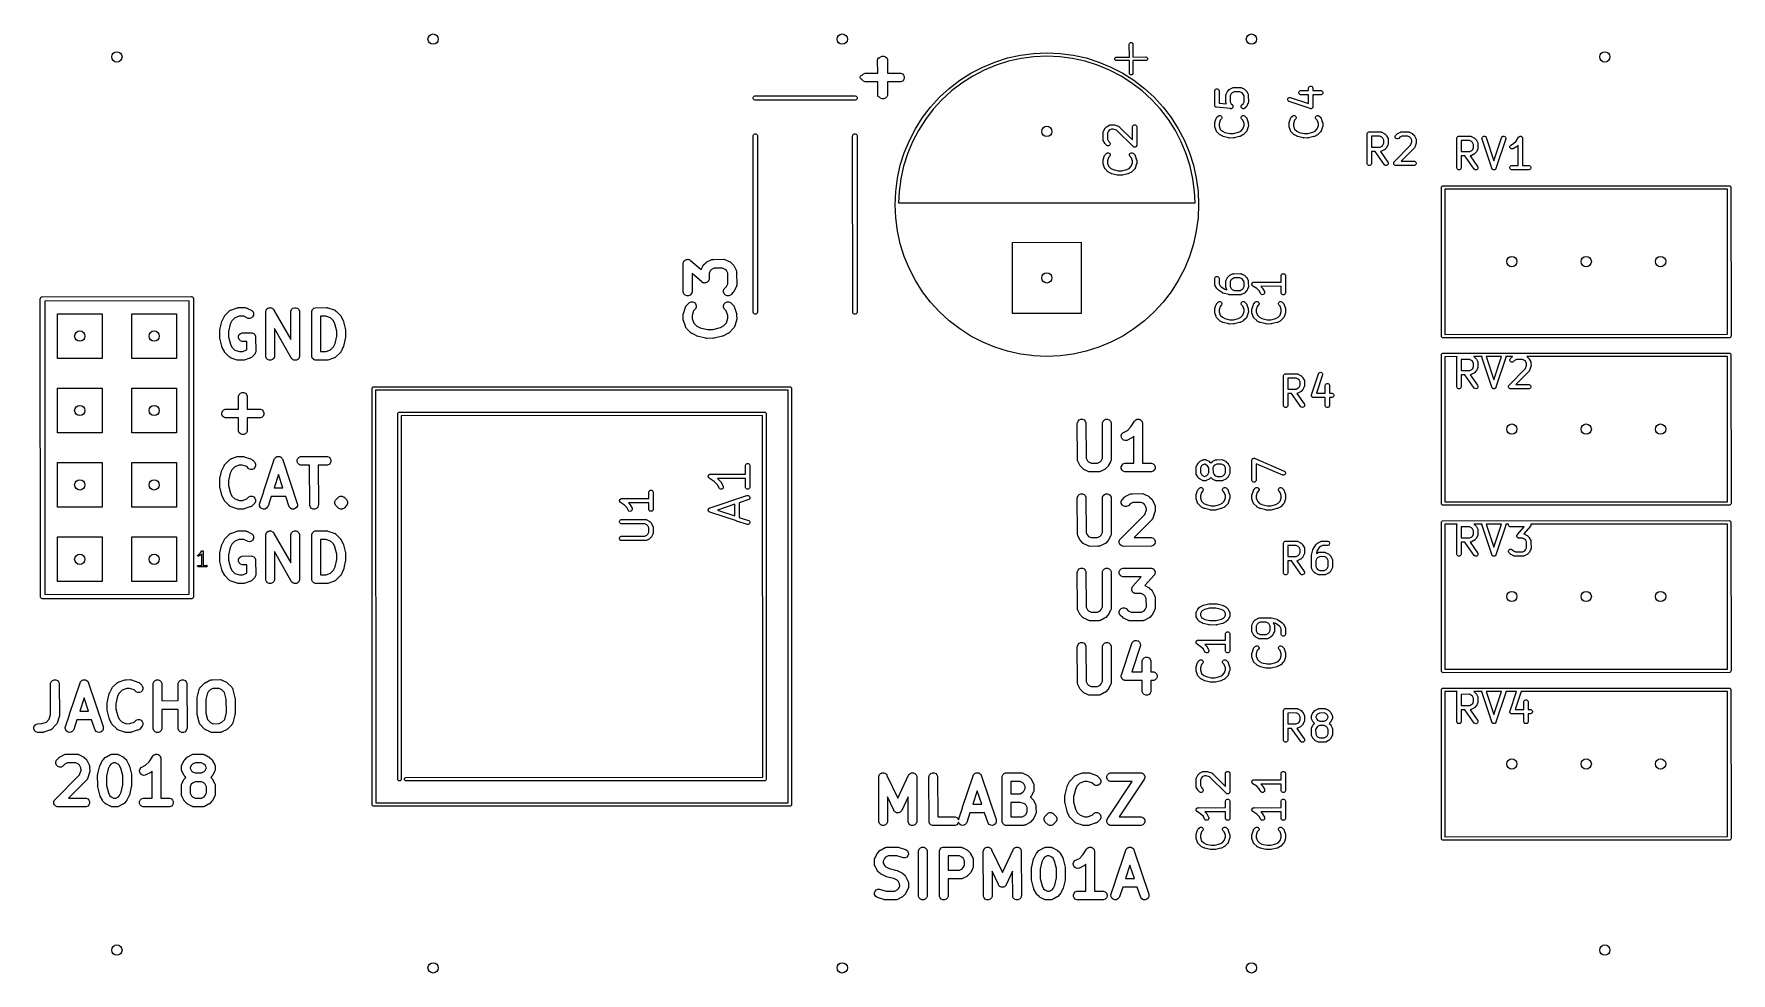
# Model space of a CAD drawing. Extents: x 0.09 to 2.37, y 0.17 to 1.43.
import ezdxf

# ---------------------------------------------------------------- set-up
doc = ezdxf.new("R2010")
doc.units = 0
doc.header["$MEASUREMENT"] = 0
doc.layers.add('BLACK', color=7, linetype='CONTINUOUS')

msp = doc.modelspace()

# ---------------------------------------------------------------- linework, layer by layer
at = {"layer": 'BLACK', "linetype": 'CONTINUOUS'}
for p, q in [((1.5608, 1.4173), (1.561, 1.4182)), ((1.5609, 1.3999), (1.5608, 1.4173)), ((1.561, 1.4182), (1.5623, 1.4195)), ((1.5623, 1.4195), (1.5641, 1.4195)), ((1.5641, 1.4195), (1.5654, 1.4182)), ((1.5654, 1.4182), (1.5655, 1.3999)), ((1.2225, 1.3961), (1.2226, 1.3967)), ((1.2226, 1.3783), (1.2225, 1.3961)), ((1.2226, 1.3967), (1.223, 1.3977)), ((1.223, 1.3977), (1.2239, 1.3986)), ((1.2239, 1.3986), (1.2249, 1.399)), ((1.2249, 1.399), (1.2251, 1.399)), ((1.2251, 1.399), (1.2263, 1.4002)), ((1.2263, 1.4002), (1.2285, 1.4011)), ((1.2285, 1.4011), (1.2308, 1.4011)), ((1.2308, 1.4011), (1.233, 1.4002)), ((1.233, 1.4002), (1.2347, 1.3986)), ((1.2347, 1.3986), (1.2356, 1.3964)), ((1.2356, 1.3964), (1.2356, 1.3784)), ((1.3638, 1.3864), (1.3802, 1.3932)), ((1.3802, 1.3932), (1.3972, 1.3986)), ((1.3984, 1.3942), (1.3818, 1.389)), ((1.3972, 1.3986), (1.4146, 1.4024)), ((1.4154, 1.3979), (1.3984, 1.3942)), ((1.4146, 1.4024), (1.4322, 1.4047)), ((1.4326, 1.4002), (1.4154, 1.3979)), ((1.4322, 1.4047), (1.45, 1.4055)), ((1.45, 1.401), (1.4326, 1.4002)), ((1.45, 1.4055), (1.4678, 1.4047)), ((1.4674, 1.4002), (1.45, 1.401)), ((1.4846, 1.3979), (1.4674, 1.4002)), ((1.4678, 1.4047), (1.4854, 1.4024)), ((1.5016, 1.3942), (1.4846, 1.3979)), ((1.4854, 1.4024), (1.5028, 1.3986)), ((1.5182, 1.389), (1.5016, 1.3942)), ((1.5028, 1.3986), (1.5198, 1.3932)), ((1.5198, 1.3932), (1.5362, 1.3864)), ((1.5413, 1.3985), (1.5426, 1.3998)), ((1.5413, 1.3967), (1.5413, 1.3985)), ((1.5426, 1.3954), (1.5413, 1.3967)), ((1.5426, 1.3998), (1.5609, 1.3999)), ((1.5435, 1.3953), (1.5426, 1.3954)), ((1.5609, 1.3953), (1.5435, 1.3953)), ((1.561, 1.377), (1.5609, 1.3953)), ((1.5655, 1.3999), (1.5829, 1.4)), ((1.5838, 1.3954), (1.5655, 1.3954)), ((1.5655, 1.3954), (1.5656, 1.3779)), ((1.5829, 1.4), (1.5838, 1.3998)), ((1.5838, 1.3998), (1.5851, 1.3985)), ((1.5851, 1.3967), (1.5838, 1.3954)), ((1.5851, 1.3985), (1.5851, 1.3967)), ((1.199, 1.3731), (1.1994, 1.3741)), ((1.199, 1.3719), (1.199, 1.3731)), ((1.1994, 1.3709), (1.199, 1.3719)), ((1.1994, 1.3741), (1.2003, 1.375)), ((1.2003, 1.37), (1.1994, 1.3709)), ((1.2003, 1.375), (1.2013, 1.3754)), ((1.2013, 1.3696), (1.2003, 1.37)), ((1.2013, 1.3754), (1.2017, 1.3754)), ((1.2016, 1.3696), (1.2013, 1.3696)), ((1.2018, 1.3691), (1.2016, 1.3696)), ((1.2017, 1.3754), (1.2018, 1.3757)), ((1.2018, 1.3757), (1.2035, 1.3774)), ((1.2035, 1.3674), (1.2018, 1.3691)), ((1.2035, 1.3774), (1.2056, 1.3783)), ((1.2056, 1.3783), (1.2226, 1.3783)), ((1.2356, 1.3784), (1.2525, 1.3784)), ((1.2525, 1.3784), (1.2537, 1.3783)), ((1.2537, 1.3783), (1.2559, 1.3774)), ((1.2559, 1.3774), (1.2575, 1.3757)), ((1.2575, 1.3691), (1.2559, 1.3674)), ((1.2575, 1.3757), (1.2584, 1.3736)), ((1.2584, 1.3712), (1.2575, 1.3691)), ((1.2584, 1.3736), (1.2584, 1.3712)), ((1.333, 1.3686), (1.348, 1.3782)), ((1.3503, 1.3743), (1.3356, 1.3649)), ((1.348, 1.3782), (1.3638, 1.3864)), ((1.3657, 1.3823), (1.3503, 1.3743)), ((1.3818, 1.389), (1.3657, 1.3823)), ((1.5343, 1.3823), (1.5182, 1.389)), ((1.5497, 1.3743), (1.5343, 1.3823)), ((1.5362, 1.3864), (1.552, 1.3782)), ((1.5644, 1.3649), (1.5497, 1.3743)), ((1.552, 1.3782), (1.567, 1.3686)), ((1.5623, 1.3758), (1.561, 1.377)), ((1.5641, 1.3758), (1.5623, 1.3758)), ((1.5654, 1.377), (1.5641, 1.3758)), ((1.5656, 1.3779), (1.5654, 1.377)), ((1.0552, 1.3455), (1.0556, 1.3465)), ((1.0556, 1.3465), (1.0565, 1.3474)), ((1.0565, 1.3474), (1.0575, 1.3478)), ((1.0575, 1.3478), (1.1919, 1.3479)), ((1.1919, 1.3479), (1.1925, 1.3478)), ((1.1925, 1.3478), (1.1935, 1.3474)), ((1.1935, 1.3474), (1.1944, 1.3465)), ((1.1944, 1.3465), (1.1948, 1.3455)), ((1.2056, 1.3665), (1.2035, 1.3674)), ((1.2068, 1.3664), (1.2056, 1.3665)), ((1.2226, 1.3664), (1.2068, 1.3664)), ((1.2226, 1.3483), (1.2226, 1.3664)), ((1.223, 1.3473), (1.2226, 1.3483)), ((1.2239, 1.3464), (1.223, 1.3473)), ((1.2249, 1.346), (1.2239, 1.3464)), ((1.2263, 1.3446), (1.2249, 1.346)), ((1.2347, 1.3462), (1.233, 1.3446)), ((1.2356, 1.3484), (1.2347, 1.3462)), ((1.2537, 1.3665), (1.2356, 1.3665)), ((1.2356, 1.3665), (1.2357, 1.3495)), ((1.2357, 1.3495), (1.2356, 1.3484)), ((1.2559, 1.3674), (1.2537, 1.3665)), ((1.3058, 1.3458), (1.3189, 1.3578)), ((1.3218, 1.3543), (1.309, 1.3426)), ((1.3189, 1.3578), (1.333, 1.3686)), ((1.3356, 1.3649), (1.3218, 1.3543)), ((1.5782, 1.3543), (1.5644, 1.3649)), ((1.567, 1.3686), (1.5811, 1.3578)), ((1.591, 1.3426), (1.5782, 1.3543)), ((1.5811, 1.3578), (1.5942, 1.3458)), ((1.6756, 1.3546), (1.6761, 1.3557)), ((1.6756, 1.3541), (1.6756, 1.3546)), ((1.6756, 1.3354), (1.6756, 1.3541)), ((1.6761, 1.3557), (1.6769, 1.3565)), ((1.6769, 1.3565), (1.678, 1.357)), ((1.678, 1.357), (1.6791, 1.357)), ((1.6791, 1.357), (1.6802, 1.3565)), ((1.6802, 1.3565), (1.681, 1.3557)), ((1.681, 1.3557), (1.6814, 1.3546)), ((1.6814, 1.3546), (1.6815, 1.3379)), ((1.6906, 1.349), (1.6907, 1.3491)), ((1.6906, 1.3484), (1.6906, 1.349)), ((1.6906, 1.3395), (1.6906, 1.3484)), ((1.6907, 1.3492), (1.6909, 1.3497)), ((1.6907, 1.3491), (1.6907, 1.3492)), ((1.6909, 1.3497), (1.6911, 1.3501)), ((1.6911, 1.3501), (1.6928, 1.3535)), ((1.6911, 1.3501), (1.6911, 1.3501)), ((1.6928, 1.3535), (1.6929, 1.3538)), ((1.6929, 1.3538), (1.693, 1.3538)), ((1.693, 1.3539), (1.6931, 1.354)), ((1.693, 1.3538), (1.693, 1.3539)), ((1.6931, 1.354), (1.6933, 1.3542)), ((1.6933, 1.3542), (1.6952, 1.3561)), ((1.6952, 1.3561), (1.6954, 1.3563)), ((1.6954, 1.3563), (1.6955, 1.3564)), ((1.6955, 1.3564), (1.6956, 1.3565)), ((1.6955, 1.3564), (1.6955, 1.3564)), ((1.6956, 1.3565), (1.696, 1.3567)), ((1.696, 1.3567), (1.6997, 1.3586)), ((1.6977, 1.3504), (1.6964, 1.3477)), ((1.6964, 1.3477), (1.6965, 1.3397)), ((1.6989, 1.3516), (1.6977, 1.3504)), ((1.7016, 1.353), (1.6989, 1.3516)), ((1.6997, 1.3586), (1.7003, 1.3588)), ((1.7003, 1.3588), (1.7004, 1.3588)), ((1.7004, 1.3588), (1.7005, 1.3588)), ((1.7005, 1.3588), (1.701, 1.3588)), ((1.701, 1.3588), (1.7014, 1.3589)), ((1.7014, 1.3589), (1.7015, 1.3588)), ((1.7015, 1.3588), (1.7104, 1.3589)), ((1.7096, 1.353), (1.7016, 1.353)), ((1.7123, 1.3517), (1.7096, 1.353)), ((1.7104, 1.3589), (1.711, 1.3588)), ((1.711, 1.3588), (1.7111, 1.3588)), ((1.7111, 1.3588), (1.7112, 1.3588)), ((1.7112, 1.3588), (1.7117, 1.3585)), ((1.7117, 1.3585), (1.712, 1.3584)), ((1.712, 1.3584), (1.7121, 1.3583)), ((1.7121, 1.3583), (1.7155, 1.3567)), ((1.7136, 1.3505), (1.7123, 1.3517)), ((1.715, 1.3478), (1.7136, 1.3505)), ((1.715, 1.3398), (1.715, 1.3478)), ((1.7155, 1.3567), (1.7157, 1.3565)), ((1.7157, 1.3565), (1.7158, 1.3565)), ((1.7158, 1.3565), (1.7158, 1.3565)), ((1.7158, 1.3565), (1.716, 1.3564)), ((1.716, 1.3564), (1.7162, 1.3561)), ((1.7162, 1.3561), (1.7181, 1.3543)), ((1.7181, 1.3543), (1.7183, 1.354)), ((1.7183, 1.354), (1.7184, 1.354)), ((1.7184, 1.354), (1.7184, 1.3539)), ((1.7184, 1.3539), (1.7185, 1.3538)), ((1.7185, 1.3538), (1.7186, 1.3535)), ((1.7186, 1.3535), (1.7205, 1.3498)), ((1.7205, 1.3498), (1.7208, 1.3492)), ((1.7208, 1.3492), (1.7208, 1.3491)), ((1.7208, 1.3491), (1.7208, 1.349)), ((1.7208, 1.349), (1.7208, 1.3485)), ((1.7208, 1.3485), (1.7208, 1.3481)), ((1.7208, 1.3481), (1.7208, 1.348)), ((1.7208, 1.348), (1.7209, 1.3391)), ((1.7888, 1.3528), (1.7892, 1.3538)), ((1.7888, 1.3516), (1.7888, 1.3528)), ((1.7892, 1.3505), (1.7888, 1.3516)), ((1.7892, 1.3538), (1.79, 1.3546)), ((1.79, 1.3497), (1.7892, 1.3505)), ((1.79, 1.3546), (1.7911, 1.3551)), ((1.7911, 1.3493), (1.79, 1.3497)), ((1.7911, 1.3551), (1.8018, 1.3551)), ((1.7917, 1.3492), (1.7911, 1.3493)), ((1.8018, 1.3493), (1.7917, 1.3492)), ((1.8018, 1.3578), (1.8019, 1.3584)), ((1.8018, 1.3551), (1.8018, 1.3578)), ((1.8019, 1.3375), (1.8018, 1.3493)), ((1.8019, 1.3584), (1.8023, 1.3594)), ((1.8023, 1.3594), (1.8031, 1.3603)), ((1.8031, 1.3603), (1.8042, 1.3607)), ((1.8042, 1.3607), (1.8054, 1.3607)), ((1.8054, 1.3607), (1.8064, 1.3603)), ((1.8064, 1.3603), (1.8072, 1.3594)), ((1.8072, 1.3594), (1.8077, 1.3584)), ((1.8077, 1.3584), (1.8077, 1.3551)), ((1.8077, 1.3551), (1.8179, 1.3551)), ((1.8185, 1.3493), (1.8077, 1.3493)), ((1.8077, 1.3493), (1.8077, 1.3334)), ((1.8179, 1.3551), (1.8185, 1.3551)), ((1.8185, 1.3551), (1.8195, 1.3546)), ((1.8195, 1.3497), (1.8185, 1.3493)), ((1.8195, 1.3546), (1.8204, 1.3538)), ((1.8204, 1.3505), (1.8195, 1.3497)), ((1.8204, 1.3538), (1.8208, 1.3528)), ((1.8208, 1.3516), (1.8204, 1.3505)), ((1.8208, 1.3528), (1.8208, 1.3516)), ((1.0552, 1.3443), (1.0552, 1.3455)), ((1.0556, 1.3433), (1.0552, 1.3443)), ((1.0565, 1.3424), (1.0556, 1.3433)), ((1.0575, 1.342), (1.0565, 1.3424)), ((1.0581, 1.3419), (1.0575, 1.342)), ((1.1925, 1.342), (1.0581, 1.3419)), ((1.1935, 1.3424), (1.1925, 1.342)), ((1.1944, 1.3433), (1.1935, 1.3424)), ((1.1948, 1.3443), (1.1944, 1.3433)), ((1.1948, 1.3455), (1.1948, 1.3443)), ((1.2285, 1.3437), (1.2263, 1.3446)), ((1.2308, 1.3437), (1.2285, 1.3437)), ((1.233, 1.3446), (1.2308, 1.3437)), ((1.2829, 1.3185), (1.2938, 1.3327)), ((1.2972, 1.3297), (1.2867, 1.3159)), ((1.2938, 1.3327), (1.3058, 1.3458)), ((1.309, 1.3426), (1.2972, 1.3297)), ((1.6028, 1.3297), (1.591, 1.3426)), ((1.5942, 1.3458), (1.6062, 1.3327)), ((1.6133, 1.3159), (1.6028, 1.3297)), ((1.6062, 1.3327), (1.6171, 1.3185)), ((1.6756, 1.335), (1.6756, 1.3354)), ((1.6756, 1.3349), (1.6756, 1.335)), ((1.6756, 1.3347), (1.6756, 1.3349)), ((1.6758, 1.3343), (1.6756, 1.3347)), ((1.6759, 1.3339), (1.6758, 1.3343)), ((1.676, 1.3338), (1.6759, 1.3339)), ((1.6761, 1.3337), (1.676, 1.3338)), ((1.6764, 1.3334), (1.6761, 1.3337)), ((1.6767, 1.333), (1.6764, 1.3334)), ((1.6768, 1.333), (1.6767, 1.333)), ((1.6769, 1.3329), (1.6768, 1.333)), ((1.6773, 1.3327), (1.6769, 1.3329)), ((1.6777, 1.3325), (1.6773, 1.3327)), ((1.6779, 1.3324), (1.6777, 1.3325)), ((1.678, 1.3324), (1.6779, 1.3324)), ((1.6782, 1.3324), (1.678, 1.3324)), ((1.678, 1.3324), (1.678, 1.3324)), ((1.6966, 1.3306), (1.6782, 1.3324)), ((1.6815, 1.3379), (1.6913, 1.337)), ((1.6906, 1.3394), (1.6906, 1.3395)), ((1.6906, 1.339), (1.6906, 1.3394)), ((1.6906, 1.3385), (1.6906, 1.339)), ((1.6907, 1.3384), (1.6906, 1.3385)), ((1.6907, 1.3383), (1.6907, 1.3384)), ((1.6909, 1.3377), (1.6907, 1.3383)), ((1.6913, 1.337), (1.6909, 1.3377)), ((1.6965, 1.3397), (1.6979, 1.337)), ((1.6967, 1.3305), (1.6966, 1.3306)), ((1.6971, 1.3305), (1.6967, 1.3305)), ((1.6976, 1.3305), (1.6971, 1.3305)), ((1.6977, 1.3305), (1.6976, 1.3305)), ((1.6979, 1.3305), (1.6977, 1.3305)), ((1.6979, 1.337), (1.6994, 1.3355)), ((1.6983, 1.3307), (1.6979, 1.3305)), ((1.6987, 1.3308), (1.6983, 1.3307)), ((1.6988, 1.3309), (1.6987, 1.3308)), ((1.6989, 1.331), (1.6988, 1.3309)), ((1.6992, 1.3313), (1.6989, 1.331)), ((1.6996, 1.3316), (1.6992, 1.3313)), ((1.6994, 1.3355), (1.6997, 1.3351)), ((1.6997, 1.3318), (1.6996, 1.3317)), ((1.6996, 1.3317), (1.6996, 1.3316)), ((1.6997, 1.3351), (1.6998, 1.3349)), ((1.6999, 1.3322), (1.6997, 1.3318)), ((1.6998, 1.3349), (1.6999, 1.3348)), ((1.6999, 1.3348), (1.7, 1.3344)), ((1.7001, 1.3326), (1.6999, 1.3322)), ((1.7, 1.3344), (1.7002, 1.334)), ((1.7002, 1.3329), (1.7001, 1.3327)), ((1.7001, 1.3327), (1.7001, 1.3326)), ((1.7002, 1.334), (1.7002, 1.3339)), ((1.7002, 1.3339), (1.7002, 1.3337)), ((1.7002, 1.3337), (1.7002, 1.3333)), ((1.7002, 1.3333), (1.7002, 1.3329)), ((1.7113, 1.334), (1.7117, 1.3351)), ((1.7113, 1.3329), (1.7113, 1.334)), ((1.7117, 1.3318), (1.7113, 1.3329)), ((1.7117, 1.3351), (1.7137, 1.3371)), ((1.7125, 1.331), (1.7117, 1.3318)), ((1.7136, 1.3305), (1.7125, 1.331)), ((1.7147, 1.3305), (1.7136, 1.3305)), ((1.7137, 1.3371), (1.715, 1.3398)), ((1.7158, 1.331), (1.7147, 1.3305)), ((1.7162, 1.3313), (1.7158, 1.331)), ((1.7181, 1.3333), (1.7162, 1.3313)), ((1.7184, 1.3335), (1.7181, 1.3333)), ((1.7185, 1.3337), (1.7184, 1.3336)), ((1.7184, 1.3336), (1.7184, 1.3335)), ((1.7187, 1.334), (1.7185, 1.3337)), ((1.7185, 1.3337), (1.7185, 1.3337)), ((1.7203, 1.3374), (1.7187, 1.334)), ((1.7204, 1.3374), (1.7203, 1.3374)), ((1.7205, 1.3378), (1.7204, 1.3374)), ((1.7208, 1.3383), (1.7205, 1.3378)), ((1.7209, 1.3391), (1.7208, 1.3385)), ((1.7208, 1.3385), (1.7208, 1.3384)), ((1.7208, 1.3384), (1.7208, 1.3383)), ((1.7737, 1.3432), (1.7741, 1.3443)), ((1.7738, 1.342), (1.7737, 1.3432)), ((1.7743, 1.341), (1.7738, 1.342)), ((1.7741, 1.3443), (1.7749, 1.3451)), ((1.7752, 1.3402), (1.7743, 1.341)), ((1.7749, 1.3451), (1.7759, 1.3457)), ((1.7757, 1.34), (1.7752, 1.3402)), ((1.8038, 1.3307), (1.7757, 1.34)), ((1.7759, 1.3457), (1.777, 1.3457)), ((1.777, 1.3457), (1.8019, 1.3375)), ((1.8042, 1.3305), (1.8038, 1.3307)), ((1.8043, 1.3305), (1.8042, 1.3305)), ((1.8044, 1.3305), (1.8043, 1.3305)), ((1.8049, 1.3305), (1.8044, 1.3305)), ((1.8054, 1.3305), (1.8049, 1.3305)), ((1.8055, 1.3306), (1.8054, 1.3305)), ((1.8056, 1.3306), (1.8055, 1.3306)), ((1.806, 1.3308), (1.8056, 1.3306)), ((1.8064, 1.331), (1.806, 1.3308)), ((1.8065, 1.3311), (1.8064, 1.331)), ((1.8066, 1.3311), (1.8065, 1.3311)), ((1.8069, 1.3315), (1.8066, 1.3311)), ((1.8072, 1.3318), (1.8069, 1.3315)), ((1.8073, 1.3319), (1.8072, 1.3318)), ((1.8075, 1.3324), (1.8073, 1.332)), ((1.8073, 1.332), (1.8073, 1.3319)), ((1.8077, 1.3329), (1.8075, 1.3324)), ((1.8077, 1.3334), (1.8077, 1.3331)), ((1.8077, 1.3331), (1.8077, 1.3331)), ((1.8077, 1.3331), (1.8077, 1.333)), ((1.8077, 1.333), (1.8077, 1.3329)), ((1.2652, 1.2878), (1.2734, 1.3035)), ((1.2773, 1.3013), (1.2693, 1.2858)), ((1.2734, 1.3035), (1.2829, 1.3185)), ((1.2867, 1.3159), (1.2773, 1.3013)), ((1.5261, 1.3001), (1.5278, 1.3035)), ((1.5278, 1.3035), (1.5279, 1.3038)), ((1.5279, 1.3038), (1.528, 1.3038)), ((1.528, 1.3039), (1.5281, 1.304)), ((1.528, 1.3038), (1.528, 1.3039)), ((1.5281, 1.304), (1.5283, 1.3042)), ((1.5283, 1.3042), (1.5302, 1.3061)), ((1.5302, 1.3061), (1.5304, 1.3063)), ((1.5304, 1.3063), (1.5305, 1.3064)), ((1.5305, 1.3064), (1.5306, 1.3065)), ((1.5305, 1.3064), (1.5305, 1.3064)), ((1.5306, 1.3065), (1.531, 1.3067)), ((1.531, 1.3067), (1.5347, 1.3086)), ((1.5328, 1.3004), (1.5314, 1.2977)), ((1.5339, 1.3016), (1.5328, 1.3004)), ((1.5367, 1.303), (1.5339, 1.3016)), ((1.5347, 1.3086), (1.5353, 1.3088)), ((1.5353, 1.3088), (1.5354, 1.3088)), ((1.5354, 1.3088), (1.5355, 1.3088)), ((1.5355, 1.3088), (1.536, 1.3088)), ((1.536, 1.3088), (1.5364, 1.3089)), ((1.5364, 1.3089), (1.5365, 1.3088)), ((1.5365, 1.3088), (1.5398, 1.3089)), ((1.5392, 1.303), (1.5367, 1.303)), ((1.5437, 1.3015), (1.5392, 1.303)), ((1.5398, 1.3089), (1.5401, 1.3089)), ((1.5401, 1.3089), (1.5402, 1.3089)), ((1.5402, 1.3089), (1.5402, 1.3088)), ((1.5402, 1.3088), (1.5404, 1.3088)), ((1.5404, 1.3088), (1.5407, 1.3087)), ((1.5407, 1.3087), (1.5463, 1.3069)), ((1.5663, 1.2791), (1.5437, 1.3015)), ((1.5463, 1.3069), (1.5469, 1.3066)), ((1.5469, 1.3066), (1.547, 1.3066)), ((1.547, 1.3066), (1.547, 1.3065)), ((1.547, 1.3065), (1.5474, 1.3062)), ((1.5474, 1.3062), (1.5477, 1.3059)), ((1.5477, 1.3059), (1.5478, 1.3058)), ((1.5478, 1.3058), (1.565, 1.2886)), ((1.565, 1.3065), (1.5655, 1.3076)), ((1.565, 1.3059), (1.565, 1.3065)), ((1.565, 1.2886), (1.565, 1.3059)), ((1.5655, 1.3076), (1.5663, 1.3084)), ((1.5663, 1.3084), (1.5673, 1.3088)), ((1.5673, 1.3088), (1.5685, 1.3088)), ((1.5685, 1.3088), (1.5695, 1.3084)), ((1.5695, 1.3084), (1.5704, 1.3076)), ((1.5704, 1.3076), (1.5708, 1.3065)), ((1.5708, 1.3065), (1.5709, 1.2816)), ((1.6227, 1.3013), (1.6133, 1.3159)), ((1.6171, 1.3185), (1.6266, 1.3035)), ((1.6307, 1.2858), (1.6227, 1.3013)), ((1.6266, 1.3035), (1.6348, 1.2878)), ((1.6756, 1.3115), (1.6758, 1.3119)), ((1.6756, 1.3114), (1.6756, 1.3115)), ((1.6756, 1.3113), (1.6756, 1.3114)), ((1.6756, 1.3112), (1.6756, 1.3113)), ((1.6756, 1.3109), (1.6756, 1.3112)), ((1.6756, 1.3072), (1.6756, 1.3109)), ((1.6756, 1.3068), (1.6756, 1.3072)), ((1.6756, 1.3067), (1.6756, 1.3068)), ((1.6756, 1.3066), (1.6756, 1.3067)), ((1.6757, 1.3065), (1.6756, 1.3066)), ((1.6757, 1.3063), (1.6757, 1.3065)), ((1.6775, 1.3011), (1.6757, 1.3063)), ((1.6758, 1.3119), (1.6776, 1.3175)), ((1.6775, 1.301), (1.6775, 1.3011)), ((1.6777, 1.3006), (1.6775, 1.301)), ((1.6776, 1.3175), (1.6778, 1.318)), ((1.6778, 1.3001), (1.6777, 1.3006)), ((1.6778, 1.318), (1.6779, 1.3181)), ((1.6779, 1.3181), (1.678, 1.3182)), ((1.678, 1.3182), (1.6784, 1.3187)), ((1.6784, 1.3187), (1.6786, 1.3189)), ((1.6786, 1.3189), (1.6802, 1.3205)), ((1.6786, 1.3189), (1.6786, 1.3189)), ((1.6802, 1.3205), (1.6806, 1.3209)), ((1.6806, 1.3209), (1.6817, 1.3213)), ((1.6829, 1.3149), (1.6814, 1.3103)), ((1.6814, 1.3103), (1.6815, 1.3075)), ((1.6815, 1.3075), (1.683, 1.3031)), ((1.6817, 1.3213), (1.6829, 1.3213)), ((1.6829, 1.3213), (1.6839, 1.3209)), ((1.6847, 1.3168), (1.6829, 1.3149)), ((1.683, 1.3031), (1.686, 1.3002)), ((1.6839, 1.3209), (1.6847, 1.3201)), ((1.6847, 1.3201), (1.6852, 1.319)), ((1.6852, 1.3179), (1.6847, 1.3168)), ((1.6852, 1.319), (1.6852, 1.3179)), ((1.7107, 1.3003), (1.7135, 1.3032)), ((1.7113, 1.319), (1.7117, 1.3201)), ((1.7113, 1.3179), (1.7113, 1.319)), ((1.7117, 1.3168), (1.7113, 1.3179)), ((1.7117, 1.3201), (1.7125, 1.3209)), ((1.7121, 1.3164), (1.7117, 1.3168)), ((1.7134, 1.315), (1.7121, 1.3164)), ((1.7125, 1.3209), (1.7136, 1.3213)), ((1.715, 1.3106), (1.7134, 1.315)), ((1.7135, 1.3032), (1.715, 1.3078)), ((1.7136, 1.3213), (1.7147, 1.3213)), ((1.7147, 1.3213), (1.7158, 1.3209)), ((1.715, 1.3078), (1.715, 1.3106)), ((1.7158, 1.3209), (1.7181, 1.3187)), ((1.7181, 1.3187), (1.7185, 1.3182)), ((1.7185, 1.3182), (1.7185, 1.3181)), ((1.7185, 1.3181), (1.7186, 1.318)), ((1.7186, 1.318), (1.7188, 1.3175)), ((1.7188, 1.3006), (1.7186, 1.3001)), ((1.7188, 1.3175), (1.7189, 1.3171)), ((1.7206, 1.3062), (1.7188, 1.3006)), ((1.7189, 1.3171), (1.7189, 1.3171)), ((1.7189, 1.3171), (1.7207, 1.3119)), ((1.7208, 1.3066), (1.7206, 1.3062)), ((1.7207, 1.3119), (1.7208, 1.3116)), ((1.7208, 1.3116), (1.7208, 1.3115)), ((1.7208, 1.3115), (1.7208, 1.3115)), ((1.7208, 1.3115), (1.7208, 1.3113)), ((1.7208, 1.3113), (1.7208, 1.3109)), ((1.7208, 1.3109), (1.7209, 1.3072)), ((1.7209, 1.3072), (1.7208, 1.3069)), ((1.7208, 1.3069), (1.7208, 1.3068)), ((1.7208, 1.3068), (1.7208, 1.3068)), ((1.7208, 1.3068), (1.7208, 1.3066)), ((1.7756, 1.3115), (1.7758, 1.3119)), ((1.7756, 1.3114), (1.7756, 1.3115)), ((1.7756, 1.3113), (1.7756, 1.3114)), ((1.7756, 1.3112), (1.7756, 1.3113)), ((1.7756, 1.3109), (1.7756, 1.3112)), ((1.7756, 1.3072), (1.7756, 1.3109)), ((1.7756, 1.3068), (1.7756, 1.3072)), ((1.7756, 1.3067), (1.7756, 1.3068)), ((1.7756, 1.3066), (1.7756, 1.3067)), ((1.7757, 1.3065), (1.7756, 1.3066)), ((1.7757, 1.3063), (1.7757, 1.3065)), ((1.7775, 1.3011), (1.7757, 1.3063)), ((1.7758, 1.3119), (1.7776, 1.3175)), ((1.7775, 1.301), (1.7775, 1.3011)), ((1.7777, 1.3006), (1.7775, 1.301)), ((1.7776, 1.3175), (1.7778, 1.318)), ((1.7778, 1.3001), (1.7777, 1.3006)), ((1.7778, 1.318), (1.7779, 1.3181)), ((1.7779, 1.3181), (1.778, 1.3182)), ((1.778, 1.3182), (1.7784, 1.3187)), ((1.7784, 1.3187), (1.7786, 1.3189)), ((1.7786, 1.3189), (1.7802, 1.3205)), ((1.7786, 1.3189), (1.7786, 1.3189)), ((1.7802, 1.3205), (1.7806, 1.3209)), ((1.7806, 1.3209), (1.7817, 1.3213)), ((1.7829, 1.3149), (1.7814, 1.3103)), ((1.7814, 1.3103), (1.7815, 1.3075)), ((1.7815, 1.3075), (1.783, 1.3031)), ((1.7817, 1.3213), (1.7829, 1.3213)), ((1.7829, 1.3213), (1.7839, 1.3209)), ((1.7847, 1.3168), (1.7829, 1.3149)), ((1.783, 1.3031), (1.786, 1.3002)), ((1.7839, 1.3209), (1.7847, 1.3201)), ((1.7847, 1.3201), (1.7852, 1.319)), ((1.7852, 1.3179), (1.7847, 1.3168)), ((1.7852, 1.319), (1.7852, 1.3179)), ((1.8107, 1.3003), (1.8135, 1.3032)), ((1.8113, 1.319), (1.8117, 1.3201)), ((1.8113, 1.3179), (1.8113, 1.319)), ((1.8117, 1.3168), (1.8113, 1.3179)), ((1.8117, 1.3201), (1.8125, 1.3209)), ((1.8121, 1.3164), (1.8117, 1.3168)), ((1.8134, 1.315), (1.8121, 1.3164)), ((1.8125, 1.3209), (1.8136, 1.3213)), ((1.815, 1.3106), (1.8134, 1.315)), ((1.8135, 1.3032), (1.815, 1.3078)), ((1.8136, 1.3213), (1.8147, 1.3213)), ((1.8147, 1.3213), (1.8158, 1.3209)), ((1.815, 1.3078), (1.815, 1.3106)), ((1.8158, 1.3209), (1.8181, 1.3187)), ((1.8181, 1.3187), (1.8185, 1.3182)), ((1.8185, 1.3182), (1.8185, 1.3181)), ((1.8185, 1.3181), (1.8186, 1.318)), ((1.8186, 1.318), (1.8188, 1.3175)), ((1.8188, 1.3006), (1.8186, 1.3001)), ((1.8188, 1.3175), (1.8189, 1.3171)), ((1.8206, 1.3062), (1.8188, 1.3006)), ((1.8189, 1.3171), (1.8189, 1.3171)), ((1.8189, 1.3171), (1.8207, 1.3119)), ((1.8208, 1.3066), (1.8206, 1.3062)), ((1.8207, 1.3119), (1.8208, 1.3116)), ((1.8208, 1.3116), (1.8208, 1.3115)), ((1.8208, 1.3115), (1.8208, 1.3115)), ((1.8208, 1.3115), (1.8208, 1.3113)), ((1.8208, 1.3113), (1.8208, 1.3109)), ((1.8208, 1.3109), (1.8209, 1.3072)), ((1.8209, 1.3072), (1.8208, 1.3069)), ((1.8208, 1.3069), (1.8208, 1.3068)), ((1.8208, 1.3068), (1.8208, 1.3068)), ((1.8208, 1.3068), (1.8208, 1.3066)), ((1.0551, 1.2937), (1.0552, 1.2943)), ((1.0552, 1.0569), (1.0551, 1.2937)), ((1.0552, 1.2943), (1.0556, 1.2953)), ((1.0556, 1.2953), (1.0565, 1.2962)), ((1.0565, 1.2962), (1.0575, 1.2966)), ((1.0575, 1.2966), (1.0587, 1.2966)), ((1.0587, 1.2966), (1.0597, 1.2962)), ((1.0597, 1.2962), (1.0606, 1.2953)), ((1.0606, 1.2953), (1.061, 1.2943)), ((1.061, 1.2943), (1.0611, 1.0575)), ((1.1889, 1.2937), (1.189, 1.2943)), ((1.189, 1.0569), (1.1889, 1.2937)), ((1.189, 1.2943), (1.1894, 1.2953)), ((1.1894, 1.2953), (1.1903, 1.2962)), ((1.1903, 1.2962), (1.1913, 1.2966)), ((1.1913, 1.2966), (1.1925, 1.2966)), ((1.1925, 1.2966), (1.1935, 1.2962)), ((1.1935, 1.2962), (1.1944, 1.2953)), ((1.1944, 1.2953), (1.1948, 1.2943)), ((1.1948, 1.2943), (1.1949, 1.0575)), ((1.2584, 1.2713), (1.2652, 1.2878)), ((1.2693, 1.2858), (1.2626, 1.2698)), ((1.5256, 1.299), (1.5257, 1.2991)), ((1.5256, 1.2984), (1.5256, 1.299)), ((1.5256, 1.2895), (1.5256, 1.2984)), ((1.5256, 1.2894), (1.5256, 1.2895)), ((1.5256, 1.289), (1.5256, 1.2894)), ((1.5256, 1.2885), (1.5256, 1.289)), ((1.5257, 1.2884), (1.5256, 1.2885)), ((1.5257, 1.2992), (1.5259, 1.2997)), ((1.5257, 1.2991), (1.5257, 1.2992)), ((1.5257, 1.2883), (1.5257, 1.2884)), ((1.5259, 1.2877), (1.5257, 1.2883)), ((1.5259, 1.2997), (1.5261, 1.3001)), ((1.5278, 1.284), (1.5259, 1.2877)), ((1.5261, 1.3001), (1.5261, 1.3001)), ((1.528, 1.2837), (1.5278, 1.284)), ((1.528, 1.2836), (1.528, 1.2837)), ((1.5281, 1.2835), (1.528, 1.2836)), ((1.5281, 1.2834), (1.5281, 1.2835)), ((1.5283, 1.2832), (1.5281, 1.2834)), ((1.5306, 1.281), (1.5283, 1.2832)), ((1.5317, 1.2805), (1.5306, 1.281)), ((1.5314, 1.2977), (1.5315, 1.2897)), ((1.5315, 1.2897), (1.5329, 1.287)), ((1.5329, 1.2805), (1.5317, 1.2805)), ((1.5329, 1.287), (1.5344, 1.2855)), ((1.5339, 1.281), (1.5329, 1.2805)), ((1.5347, 1.2818), (1.5339, 1.281)), ((1.5344, 1.2855), (1.5347, 1.2851)), ((1.5347, 1.2851), (1.5352, 1.284)), ((1.5352, 1.2829), (1.5347, 1.2818)), ((1.5352, 1.284), (1.5352, 1.2829)), ((1.567, 1.2788), (1.5663, 1.2791)), ((1.5673, 1.2787), (1.567, 1.2788)), ((1.5685, 1.2787), (1.5673, 1.2787)), ((1.5673, 1.2787), (1.5673, 1.2787)), ((1.5695, 1.2791), (1.5685, 1.2787)), ((1.5704, 1.2799), (1.5695, 1.2791)), ((1.5707, 1.2807), (1.5704, 1.2799)), ((1.5708, 1.281), (1.5707, 1.2807)), ((1.5709, 1.2816), (1.5708, 1.281)), ((1.6374, 1.2698), (1.6307, 1.2858)), ((1.6348, 1.2878), (1.6416, 1.2713)), ((1.6779, 1.3), (1.6778, 1.3001)), ((1.678, 1.2999), (1.6779, 1.3)), ((1.6783, 1.2995), (1.678, 1.2999)), ((1.6821, 1.2958), (1.6783, 1.2995)), ((1.6824, 1.2955), (1.6821, 1.2958)), ((1.6825, 1.2954), (1.6824, 1.2955)), ((1.6826, 1.2953), (1.6825, 1.2954)), ((1.6825, 1.2954), (1.6825, 1.2954)), ((1.6828, 1.2952), (1.6826, 1.2953)), ((1.6864, 1.2934), (1.6828, 1.2952)), ((1.686, 1.3002), (1.6891, 1.2986)), ((1.6866, 1.2933), (1.6864, 1.2934)), ((1.6871, 1.2931), (1.6866, 1.2933)), ((1.6872, 1.2931), (1.6871, 1.2931)), ((1.6871, 1.2931), (1.6871, 1.2931)), ((1.6945, 1.2913), (1.6872, 1.2931)), ((1.6872, 1.2931), (1.6872, 1.2931)), ((1.6891, 1.2986), (1.696, 1.297)), ((1.6948, 1.2912), (1.6945, 1.2913)), ((1.6952, 1.2911), (1.6948, 1.2912)), ((1.6953, 1.2911), (1.6952, 1.2911)), ((1.6954, 1.2911), (1.6953, 1.2911)), ((1.6953, 1.2911), (1.6953, 1.2911)), ((1.7009, 1.2912), (1.6954, 1.2911)), ((1.696, 1.297), (1.7009, 1.297)), ((1.7009, 1.297), (1.7077, 1.2988)), ((1.7012, 1.2911), (1.7009, 1.2912)), ((1.7015, 1.2912), (1.7012, 1.2911)), ((1.7016, 1.2912), (1.7015, 1.2912)), ((1.7017, 1.2912), (1.7016, 1.2912)), ((1.7016, 1.2912), (1.7016, 1.2912)), ((1.709, 1.2931), (1.7017, 1.2912)), ((1.7077, 1.2988), (1.7107, 1.3003)), ((1.7093, 1.2931), (1.709, 1.2931)), ((1.7097, 1.2933), (1.7093, 1.2931)), ((1.7098, 1.2933), (1.7097, 1.2933)), ((1.7099, 1.2933), (1.7098, 1.2933)), ((1.7098, 1.2933), (1.7098, 1.2933)), ((1.7136, 1.2952), (1.7099, 1.2933)), ((1.7139, 1.2954), (1.7136, 1.2952)), ((1.714, 1.2955), (1.7139, 1.2954)), ((1.7141, 1.2955), (1.714, 1.2955)), ((1.7144, 1.2957), (1.7141, 1.2955)), ((1.7141, 1.2955), (1.7141, 1.2955)), ((1.7178, 1.2992), (1.7144, 1.2957)), ((1.7181, 1.2995), (1.7178, 1.2992)), ((1.7178, 1.2992), (1.7178, 1.2992)), ((1.7185, 1.2999), (1.7181, 1.2995)), ((1.7186, 1.3001), (1.7185, 1.3)), ((1.7185, 1.3), (1.7185, 1.2999)), ((1.7779, 1.3), (1.7778, 1.3001)), ((1.778, 1.2999), (1.7779, 1.3)), ((1.7783, 1.2995), (1.778, 1.2999)), ((1.7821, 1.2958), (1.7783, 1.2995)), ((1.7824, 1.2955), (1.7821, 1.2958)), ((1.7825, 1.2954), (1.7824, 1.2955)), ((1.7826, 1.2953), (1.7825, 1.2954)), ((1.7825, 1.2954), (1.7825, 1.2954)), ((1.7828, 1.2952), (1.7826, 1.2953)), ((1.7864, 1.2934), (1.7828, 1.2952)), ((1.786, 1.3002), (1.7891, 1.2986)), ((1.7866, 1.2933), (1.7864, 1.2934)), ((1.7871, 1.2931), (1.7866, 1.2933)), ((1.7872, 1.2931), (1.7871, 1.2931)), ((1.7871, 1.2931), (1.7871, 1.2931)), ((1.7945, 1.2913), (1.7872, 1.2931)), ((1.7872, 1.2931), (1.7872, 1.2931)), ((1.7891, 1.2986), (1.796, 1.297)), ((1.7948, 1.2912), (1.7945, 1.2913)), ((1.7952, 1.2911), (1.7948, 1.2912)), ((1.7953, 1.2911), (1.7952, 1.2911)), ((1.7954, 1.2911), (1.7953, 1.2911)), ((1.7953, 1.2911), (1.7953, 1.2911)), ((1.8009, 1.2912), (1.7954, 1.2911)), ((1.796, 1.297), (1.8009, 1.297)), ((1.8009, 1.297), (1.8077, 1.2988)), ((1.8012, 1.2911), (1.8009, 1.2912)), ((1.8015, 1.2912), (1.8012, 1.2911)), ((1.8016, 1.2912), (1.8015, 1.2912)), ((1.8017, 1.2912), (1.8016, 1.2912)), ((1.8016, 1.2912), (1.8016, 1.2912)), ((1.809, 1.2931), (1.8017, 1.2912)), ((1.8077, 1.2988), (1.8107, 1.3003)), ((1.8093, 1.2931), (1.809, 1.2931)), ((1.8097, 1.2933), (1.8093, 1.2931)), ((1.8098, 1.2933), (1.8097, 1.2933)), ((1.8099, 1.2933), (1.8098, 1.2933)), ((1.8098, 1.2933), (1.8098, 1.2933)), ((1.8136, 1.2952), (1.8099, 1.2933)), ((1.8139, 1.2954), (1.8136, 1.2952)), ((1.814, 1.2955), (1.8139, 1.2954)), ((1.8141, 1.2955), (1.814, 1.2955)), ((1.8144, 1.2957), (1.8141, 1.2955)), ((1.8141, 1.2955), (1.8141, 1.2955)), ((1.8178, 1.2992), (1.8144, 1.2957)), ((1.8181, 1.2995), (1.8178, 1.2992)), ((1.8178, 1.2992), (1.8178, 1.2992)), ((1.8185, 1.2999), (1.8181, 1.2995)), ((1.8186, 1.3001), (1.8185, 1.3)), ((1.8185, 1.3), (1.8185, 1.2999)), ((1.8805, 1.297), (1.881, 1.2981)), ((1.8805, 1.2965), (1.8805, 1.297)), ((1.8805, 1.2565), (1.8805, 1.2965)), ((1.881, 1.2981), (1.8818, 1.2989)), ((1.8818, 1.2989), (1.8829, 1.2994)), ((1.8829, 1.2994), (1.8984, 1.2994)), ((1.8977, 1.2936), (1.8863, 1.2935)), ((1.8863, 1.2935), (1.8864, 1.2788)), ((1.8864, 1.2788), (1.8927, 1.2788)), ((1.8927, 1.2788), (1.8928, 1.2788)), ((1.8928, 1.2788), (1.8929, 1.2788)), ((1.8929, 1.2788), (1.8978, 1.2788)), ((1.9004, 1.2922), (1.8977, 1.2936)), ((1.8978, 1.2788), (1.9005, 1.2802)), ((1.8984, 1.2994), (1.899, 1.2994)), ((1.899, 1.2994), (1.8991, 1.2993)), ((1.8991, 1.2993), (1.8992, 1.2993)), ((1.8992, 1.2993), (1.8997, 1.2991)), ((1.8997, 1.2991), (1.9001, 1.2989)), ((1.9001, 1.2989), (1.9001, 1.2989)), ((1.9001, 1.2989), (1.9035, 1.2972)), ((1.9016, 1.2911), (1.9004, 1.2922)), ((1.9005, 1.2802), (1.9017, 1.2814)), ((1.903, 1.2883), (1.9016, 1.2911)), ((1.9017, 1.2814), (1.903, 1.2841)), ((1.903, 1.2841), (1.903, 1.2883)), ((1.9035, 1.2972), (1.9038, 1.2971)), ((1.9038, 1.2971), (1.9038, 1.297)), ((1.9038, 1.297), (1.9039, 1.297)), ((1.9039, 1.297), (1.904, 1.2969)), ((1.904, 1.2969), (1.9042, 1.2967)), ((1.9042, 1.2967), (1.9062, 1.2948)), ((1.9061, 1.2776), (1.9043, 1.2756)), ((1.9064, 1.2778), (1.9061, 1.2776)), ((1.9062, 1.2948), (1.9063, 1.2946)), ((1.9063, 1.2946), (1.9064, 1.2945)), ((1.9064, 1.2945), (1.9064, 1.2945)), ((1.9064, 1.2945), (1.9065, 1.2944)), ((1.9065, 1.2779), (1.9064, 1.2778)), ((1.9065, 1.2944), (1.9067, 1.294)), ((1.9067, 1.2783), (1.9065, 1.278)), ((1.9065, 1.278), (1.9065, 1.278)), ((1.9065, 1.278), (1.9065, 1.2779)), ((1.9067, 1.294), (1.9086, 1.2903)), ((1.9083, 1.2817), (1.9067, 1.2783)), ((1.9084, 1.2817), (1.9083, 1.2817)), ((1.9085, 1.282), (1.9084, 1.2817)), ((1.9088, 1.2826), (1.9085, 1.282)), ((1.9086, 1.2903), (1.9088, 1.2897)), ((1.9088, 1.2897), (1.9088, 1.2896)), ((1.9088, 1.2896), (1.9088, 1.2895)), ((1.9088, 1.2895), (1.9088, 1.289)), ((1.9088, 1.289), (1.9089, 1.2886)), ((1.9089, 1.2886), (1.9088, 1.2885)), ((1.9088, 1.2885), (1.9089, 1.2833)), ((1.9089, 1.2833), (1.9088, 1.2828)), ((1.9088, 1.2828), (1.9088, 1.2827)), ((1.9088, 1.2827), (1.9088, 1.2826)), ((1.9166, 1.2587), (1.939, 1.2813)), ((1.918, 1.2933), (1.9185, 1.2944)), ((1.918, 1.2921), (1.918, 1.2933)), ((1.9185, 1.2911), (1.918, 1.2921)), ((1.9185, 1.2944), (1.9207, 1.2967)), ((1.9193, 1.2903), (1.9185, 1.2911)), ((1.9204, 1.2898), (1.9193, 1.2903)), ((1.9215, 1.2898), (1.9204, 1.2898)), ((1.9207, 1.2967), (1.9209, 1.2969)), ((1.9209, 1.2969), (1.921, 1.2969)), ((1.921, 1.2969), (1.9211, 1.297)), ((1.9211, 1.297), (1.9212, 1.297)), ((1.9212, 1.297), (1.9215, 1.2972)), ((1.9215, 1.2972), (1.9252, 1.2991)), ((1.9226, 1.2903), (1.9215, 1.2898)), ((1.923, 1.2906), (1.9226, 1.2903)), ((1.9245, 1.2921), (1.923, 1.2906)), ((1.9272, 1.2935), (1.9245, 1.2921)), ((1.9252, 1.2991), (1.9258, 1.2993)), ((1.9258, 1.2993), (1.9259, 1.2993)), ((1.9259, 1.2993), (1.926, 1.2994)), ((1.926, 1.2994), (1.9265, 1.2994)), ((1.9265, 1.2994), (1.9269, 1.2994)), ((1.9269, 1.2994), (1.927, 1.2994)), ((1.927, 1.2994), (1.9359, 1.2994)), ((1.9352, 1.2936), (1.9272, 1.2935)), ((1.9379, 1.2922), (1.9352, 1.2936)), ((1.9359, 1.2994), (1.9365, 1.2994)), ((1.9365, 1.2994), (1.9366, 1.2993)), ((1.9366, 1.2993), (1.9367, 1.2993)), ((1.9367, 1.2993), (1.9372, 1.2991)), ((1.9372, 1.2991), (1.9376, 1.2989)), ((1.9376, 1.2989), (1.9376, 1.2989)), ((1.9376, 1.2989), (1.941, 1.2972)), ((1.9391, 1.2911), (1.9379, 1.2922)), ((1.939, 1.2813), (1.9405, 1.2858)), ((1.9405, 1.2883), (1.9391, 1.2911)), ((1.9405, 1.2858), (1.9405, 1.2883)), ((1.941, 1.2972), (1.9413, 1.2971)), ((1.9413, 1.2971), (1.9413, 1.297)), ((1.9413, 1.297), (1.9414, 1.297)), ((1.9414, 1.297), (1.9415, 1.2969)), ((1.9415, 1.2969), (1.9417, 1.2967)), ((1.9417, 1.2967), (1.9436, 1.2948)), ((1.9437, 1.2776), (1.9434, 1.2773)), ((1.9436, 1.2948), (1.9438, 1.2946)), ((1.944, 1.278), (1.9437, 1.2776)), ((1.9438, 1.2946), (1.9439, 1.2945)), ((1.9439, 1.2945), (1.9439, 1.2945)), ((1.9439, 1.2945), (1.944, 1.2944)), ((1.944, 1.2944), (1.9442, 1.294)), ((1.9441, 1.278), (1.944, 1.278)), ((1.9444, 1.2787), (1.9441, 1.2781)), ((1.9441, 1.2781), (1.9441, 1.278)), ((1.9442, 1.294), (1.9461, 1.2903)), ((1.9462, 1.2843), (1.9444, 1.2787)), ((1.9461, 1.2903), (1.9463, 1.2897)), ((1.9463, 1.2846), (1.9462, 1.2843)), ((1.9463, 1.2897), (1.9463, 1.2896)), ((1.9463, 1.2896), (1.9463, 1.2895)), ((1.9463, 1.2895), (1.9463, 1.289)), ((1.9463, 1.289), (1.9464, 1.2886)), ((1.9464, 1.2886), (1.9463, 1.2885)), ((1.9463, 1.2885), (1.9464, 1.2852)), ((1.9464, 1.2848), (1.9463, 1.2848)), ((1.9463, 1.2848), (1.9463, 1.2846)), ((1.9464, 1.2852), (1.9464, 1.2849)), ((1.9464, 1.2849), (1.9464, 1.2848)), ((2.0011, 1.2906), (2.0012, 1.2911)), ((2.0012, 1.2506), (2.0011, 1.2906)), ((2.0012, 1.2911), (2.0016, 1.2922)), ((2.0016, 1.2922), (2.0024, 1.293)), ((2.0024, 1.293), (2.0035, 1.2935)), ((2.0035, 1.2935), (2.0191, 1.2935)), ((2.0183, 1.2877), (2.007, 1.2876)), ((2.007, 1.2876), (2.007, 1.2728)), ((2.021, 1.2863), (2.0183, 1.2877)), ((2.0191, 1.2935), (2.0196, 1.2935)), ((2.0196, 1.2935), (2.0197, 1.2934)), ((2.0197, 1.2934), (2.0198, 1.2934)), ((2.0198, 1.2934), (2.0204, 1.2932)), ((2.0204, 1.2932), (2.0207, 1.293)), ((2.0207, 1.293), (2.0208, 1.293)), ((2.0208, 1.293), (2.0241, 1.2913)), ((2.0222, 1.2852), (2.021, 1.2863)), ((2.0236, 1.2824), (2.0222, 1.2852)), ((2.0224, 1.2755), (2.0237, 1.2782)), ((2.0237, 1.2782), (2.0236, 1.2824)), ((2.0241, 1.2913), (2.0244, 1.2912)), ((2.0244, 1.2912), (2.0245, 1.2911)), ((2.0245, 1.2911), (2.0245, 1.2911)), ((2.0245, 1.2911), (2.0246, 1.291)), ((2.0246, 1.291), (2.0248, 1.2908)), ((2.0248, 1.2908), (2.0268, 1.2889)), ((2.0268, 1.2889), (2.027, 1.2887)), ((2.027, 1.2887), (2.027, 1.2886)), ((2.027, 1.2886), (2.0271, 1.2886)), ((2.0271, 1.2886), (2.0271, 1.2884)), ((2.0271, 1.2884), (2.0273, 1.2881)), ((2.0273, 1.2881), (2.0292, 1.2844)), ((2.0292, 1.2844), (2.0294, 1.2838)), ((2.0294, 1.2838), (2.0294, 1.2837)), ((2.0294, 1.2837), (2.0295, 1.2836)), ((2.0295, 1.2836), (2.0295, 1.2831)), ((2.0295, 1.2831), (2.0295, 1.2827)), ((2.0295, 1.2827), (2.0295, 1.2826)), ((2.0295, 1.2826), (2.0295, 1.2774)), ((2.0349, 1.2902), (2.035, 1.2913)), ((2.035, 1.2896), (2.0349, 1.2902)), ((2.035, 1.2913), (2.0355, 1.2924)), ((2.0481, 1.2506), (2.035, 1.2896)), ((2.0355, 1.2924), (2.0364, 1.2931)), ((2.0364, 1.2931), (2.0374, 1.2935)), ((2.0374, 1.2935), (2.0386, 1.2934)), ((2.0386, 1.2934), (2.0396, 1.2929)), ((2.0396, 1.2929), (2.0404, 1.292)), ((2.0404, 1.292), (2.051, 1.2604)), ((2.051, 1.2604), (2.0613, 1.2915)), ((2.067, 1.2902), (2.0537, 1.2503)), ((2.0613, 1.2915), (2.0615, 1.292)), ((2.0615, 1.292), (2.0623, 1.2929)), ((2.0623, 1.2929), (2.0633, 1.2934)), ((2.0633, 1.2934), (2.0644, 1.2935)), ((2.0644, 1.2935), (2.0655, 1.2931)), ((2.0655, 1.2931), (2.0664, 1.2924)), ((2.0664, 1.2924), (2.0669, 1.2913)), ((2.0669, 1.2913), (2.067, 1.2902)), ((2.0724, 1.2797), (2.0727, 1.2808)), ((2.0725, 1.2785), (2.0724, 1.2797)), ((2.073, 1.2775), (2.0725, 1.2785)), ((2.0727, 1.2808), (2.0735, 1.2816)), ((2.0738, 1.2767), (2.073, 1.2775)), ((2.0735, 1.2816), (2.0774, 1.2837)), ((2.0804, 1.2786), (2.0766, 1.2767)), ((2.0774, 1.2837), (2.0807, 1.287)), ((2.0807, 1.2787), (2.0804, 1.2786)), ((2.0807, 1.287), (2.0841, 1.2922)), ((2.0808, 1.2788), (2.0807, 1.2787)), ((2.0809, 1.2789), (2.0808, 1.2788)), ((2.0811, 1.2791), (2.0809, 1.2789)), ((2.0809, 1.2789), (2.0809, 1.2789)), ((2.0836, 1.2816), (2.0811, 1.2791)), ((2.0837, 1.2541), (2.0836, 1.2816)), ((2.0841, 1.2922), (2.0845, 1.2926)), ((2.0841, 1.2922), (2.0841, 1.2922)), ((2.0841, 1.2922), (2.0841, 1.2922)), ((2.0841, 1.2922), (2.0841, 1.2922)), ((2.0845, 1.2926), (2.0847, 1.2928)), ((2.0847, 1.2928), (2.0849, 1.293)), ((2.0849, 1.293), (2.0852, 1.2931)), ((2.0852, 1.2931), (2.0854, 1.2933)), ((2.0854, 1.2933), (2.0857, 1.2933)), ((2.0857, 1.2933), (2.086, 1.2935)), ((2.086, 1.2935), (2.0863, 1.2935)), ((2.0863, 1.2935), (2.0866, 1.2935)), ((2.0866, 1.2935), (2.0868, 1.2935)), ((2.0868, 1.2935), (2.0871, 1.2935)), ((2.0871, 1.2935), (2.0874, 1.2933)), ((2.0874, 1.2933), (2.0877, 1.2933)), ((2.0877, 1.2933), (2.0879, 1.2931)), ((2.0879, 1.2931), (2.0882, 1.293)), ((2.0882, 1.293), (2.0884, 1.2928)), ((2.0884, 1.2928), (2.0886, 1.2926)), ((2.0886, 1.2926), (2.0888, 1.2924)), ((2.0888, 1.2924), (2.089, 1.2922)), ((2.089, 1.2922), (2.0891, 1.2919)), ((2.0891, 1.2919), (2.0893, 1.2917)), ((2.0893, 1.2917), (2.0893, 1.2914)), ((2.0893, 1.2914), (2.0895, 1.2911)), ((2.0895, 1.2911), (2.0895, 1.2908)), ((2.0895, 1.2908), (2.0895, 1.2906)), ((2.0895, 1.2906), (2.0895, 1.2903)), ((2.0895, 1.2903), (2.0895, 1.2541)), ((1.253, 1.2544), (1.2584, 1.2713)), ((1.2626, 1.2698), (1.2574, 1.2532)), ((1.5256, 1.2615), (1.5258, 1.2619)), ((1.5256, 1.2614), (1.5256, 1.2615)), ((1.5256, 1.2613), (1.5256, 1.2614)), ((1.5256, 1.2612), (1.5256, 1.2613)), ((1.5256, 1.2609), (1.5256, 1.2612)), ((1.5256, 1.2572), (1.5256, 1.2609)), ((1.5256, 1.2568), (1.5256, 1.2572)), ((1.5256, 1.2567), (1.5256, 1.2568)), ((1.5256, 1.2566), (1.5256, 1.2567)), ((1.5257, 1.2565), (1.5256, 1.2566)), ((1.5257, 1.2563), (1.5257, 1.2565)), ((1.5275, 1.2511), (1.5257, 1.2563)), ((1.5258, 1.2619), (1.5276, 1.2675)), ((1.5276, 1.2675), (1.5278, 1.268)), ((1.5278, 1.268), (1.5279, 1.2681)), ((1.5279, 1.2681), (1.528, 1.2682)), ((1.528, 1.2682), (1.5284, 1.2687)), ((1.5284, 1.2687), (1.5286, 1.2689)), ((1.5286, 1.2689), (1.5302, 1.2705)), ((1.5286, 1.2689), (1.5286, 1.2689)), ((1.5302, 1.2705), (1.5306, 1.2709)), ((1.5306, 1.2709), (1.5317, 1.2713)), ((1.5329, 1.2649), (1.5314, 1.2603)), ((1.5314, 1.2603), (1.5315, 1.2575)), ((1.5315, 1.2575), (1.533, 1.2531)), ((1.5317, 1.2713), (1.5329, 1.2713)), ((1.5329, 1.2713), (1.5339, 1.2709)), ((1.5347, 1.2668), (1.5329, 1.2649)), ((1.5339, 1.2709), (1.5347, 1.2701)), ((1.5347, 1.2701), (1.5352, 1.269)), ((1.5352, 1.2679), (1.5347, 1.2668)), ((1.5352, 1.269), (1.5352, 1.2679)), ((1.5613, 1.269), (1.5617, 1.2701)), ((1.5613, 1.2679), (1.5613, 1.269)), ((1.5617, 1.2668), (1.5613, 1.2679)), ((1.5617, 1.2701), (1.5625, 1.2709)), ((1.5621, 1.2664), (1.5617, 1.2668)), ((1.5634, 1.265), (1.5621, 1.2664)), ((1.5625, 1.2709), (1.5636, 1.2713)), ((1.565, 1.2606), (1.5634, 1.265)), ((1.5635, 1.2532), (1.565, 1.2578)), ((1.5636, 1.2713), (1.5647, 1.2713)), ((1.5647, 1.2713), (1.5658, 1.2709)), ((1.565, 1.2578), (1.565, 1.2606)), ((1.5658, 1.2709), (1.5681, 1.2687)), ((1.5681, 1.2687), (1.5685, 1.2682)), ((1.5685, 1.2682), (1.5685, 1.2681)), ((1.5685, 1.2681), (1.5686, 1.268)), ((1.5686, 1.268), (1.5688, 1.2675)), ((1.5688, 1.2675), (1.5689, 1.2671)), ((1.5706, 1.2562), (1.5688, 1.2506)), ((1.5689, 1.2671), (1.5689, 1.2671)), ((1.5689, 1.2671), (1.5707, 1.2619)), ((1.5708, 1.2566), (1.5706, 1.2562)), ((1.5707, 1.2619), (1.5708, 1.2616)), ((1.5708, 1.2616), (1.5708, 1.2615)), ((1.5708, 1.2615), (1.5708, 1.2615)), ((1.5708, 1.2615), (1.5708, 1.2613)), ((1.5708, 1.2613), (1.5708, 1.2609)), ((1.5708, 1.2609), (1.5709, 1.2572)), ((1.5709, 1.2572), (1.5708, 1.2569)), ((1.5708, 1.2569), (1.5708, 1.2568)), ((1.5708, 1.2568), (1.5708, 1.2568)), ((1.5708, 1.2568), (1.5708, 1.2566)), ((1.6426, 1.2532), (1.6374, 1.2698)), ((1.6416, 1.2713), (1.647, 1.2544)), ((1.881, 1.2555), (1.8805, 1.2565)), ((1.8818, 1.2546), (1.881, 1.2555)), ((1.8859, 1.2555), (1.8851, 1.2546)), ((1.8863, 1.2565), (1.8859, 1.2555)), ((1.8864, 1.2571), (1.8863, 1.2565)), ((1.8913, 1.2729), (1.8864, 1.2729)), ((1.8864, 1.2729), (1.8864, 1.2571)), ((1.9039, 1.255), (1.8913, 1.2729)), ((1.8985, 1.2729), (1.8984, 1.2729)), ((1.8984, 1.2729), (1.9084, 1.2588)), ((1.899, 1.2729), (1.8985, 1.2729)), ((1.8991, 1.273), (1.899, 1.2729)), ((1.8992, 1.273), (1.8991, 1.273)), ((1.8998, 1.2732), (1.8992, 1.273)), ((1.9035, 1.2751), (1.8998, 1.2732)), ((1.9038, 1.2753), (1.9035, 1.2751)), ((1.9039, 1.2754), (1.9038, 1.2753)), ((1.904, 1.2754), (1.9039, 1.2754)), ((1.9049, 1.2543), (1.9039, 1.255)), ((1.9041, 1.2754), (1.904, 1.2754)), ((1.9043, 1.2756), (1.9041, 1.2754)), ((1.9081, 1.2551), (1.9071, 1.2544)), ((1.9087, 1.256), (1.9081, 1.2551)), ((1.9084, 1.2588), (1.9086, 1.2583)), ((1.9086, 1.2583), (1.9089, 1.2572)), ((1.9089, 1.2572), (1.9087, 1.256)), ((1.9162, 1.2577), (1.9166, 1.2587)), ((1.9162, 1.2565), (1.9162, 1.2577)), ((1.9166, 1.2555), (1.9162, 1.2565)), ((1.9174, 1.2546), (1.9166, 1.2555)), ((1.9433, 1.2772), (1.9261, 1.26)), ((1.9261, 1.26), (1.9434, 1.26)), ((1.9434, 1.2773), (1.9433, 1.2772)), ((1.9434, 1.26), (1.944, 1.26)), ((1.944, 1.26), (1.9451, 1.2595)), ((1.9451, 1.2595), (1.9459, 1.2587)), ((1.9459, 1.2555), (1.9451, 1.2546)), ((1.9459, 1.2587), (1.9463, 1.2577)), ((1.9463, 1.2565), (1.9459, 1.2555)), ((1.9463, 1.2577), (1.9463, 1.2565)), ((2.007, 1.2728), (2.0133, 1.2729)), ((2.0119, 1.267), (2.007, 1.267)), ((2.007, 1.267), (2.007, 1.2512)), ((2.0245, 1.2491), (2.0119, 1.267)), ((2.0133, 1.2729), (2.0134, 1.2729)), ((2.0134, 1.2729), (2.0135, 1.2729)), ((2.0135, 1.2729), (2.0185, 1.2729)), ((2.0185, 1.2729), (2.0212, 1.2743)), ((2.0191, 1.267), (2.019, 1.267)), ((2.019, 1.267), (2.029, 1.2529)), ((2.0196, 1.267), (2.0191, 1.267)), ((2.0197, 1.2671), (2.0196, 1.267)), ((2.0198, 1.2671), (2.0197, 1.2671)), ((2.0204, 1.2673), (2.0198, 1.2671)), ((2.0241, 1.2692), (2.0204, 1.2673)), ((2.0212, 1.2743), (2.0224, 1.2755)), ((2.0245, 1.2694), (2.0241, 1.2692)), ((2.0246, 1.2694), (2.0245, 1.2694)), ((2.0247, 1.2695), (2.0246, 1.2695)), ((2.0246, 1.2695), (2.0246, 1.2694)), ((2.0249, 1.2697), (2.0247, 1.2695)), ((2.0268, 1.2717), (2.0249, 1.2697)), ((2.027, 1.2719), (2.0268, 1.2717)), ((2.0271, 1.272), (2.027, 1.2719)), ((2.0272, 1.2721), (2.0271, 1.272)), ((2.0271, 1.272), (2.0271, 1.272)), ((2.0273, 1.2724), (2.0272, 1.2721)), ((2.029, 1.2757), (2.0273, 1.2724)), ((2.0292, 1.2761), (2.029, 1.2758)), ((2.029, 1.2758), (2.029, 1.2757)), ((2.0294, 1.2767), (2.0292, 1.2761)), ((2.0295, 1.2769), (2.0294, 1.2768)), ((2.0294, 1.2768), (2.0294, 1.2767)), ((2.0295, 1.2774), (2.0295, 1.2769)), ((2.0749, 1.2764), (2.0738, 1.2767)), ((2.0761, 1.2765), (2.0749, 1.2764)), ((2.0766, 1.2767), (2.0761, 1.2765)), ((1.2468, 1.2193), (1.2492, 1.237)), ((1.2492, 1.237), (1.253, 1.2544)), ((1.2536, 1.2362), (1.2514, 1.219)), ((1.2574, 1.2532), (1.2536, 1.2362)), ((1.5275, 1.251), (1.5275, 1.2511)), ((1.5277, 1.2506), (1.5275, 1.251)), ((1.5278, 1.2501), (1.5277, 1.2506)), ((1.5279, 1.25), (1.5278, 1.2501)), ((1.528, 1.2499), (1.5279, 1.25)), ((1.5283, 1.2495), (1.528, 1.2499)), ((1.5321, 1.2458), (1.5283, 1.2495)), ((1.5324, 1.2455), (1.5321, 1.2458)), ((1.5325, 1.2454), (1.5324, 1.2455)), ((1.5326, 1.2453), (1.5325, 1.2454)), ((1.5325, 1.2454), (1.5325, 1.2454)), ((1.5328, 1.2452), (1.5326, 1.2453)), ((1.5364, 1.2434), (1.5328, 1.2452)), ((1.533, 1.2531), (1.536, 1.2502)), ((1.536, 1.2502), (1.5391, 1.2486)), ((1.5366, 1.2433), (1.5364, 1.2434)), ((1.5371, 1.2431), (1.5366, 1.2433)), ((1.5372, 1.2431), (1.5371, 1.2431)), ((1.5371, 1.2431), (1.5371, 1.2431)), ((1.5445, 1.2413), (1.5372, 1.2431)), ((1.5372, 1.2431), (1.5372, 1.2431)), ((1.5391, 1.2486), (1.546, 1.247)), ((1.5448, 1.2412), (1.5445, 1.2413)), ((1.5452, 1.2411), (1.5448, 1.2412)), ((1.5453, 1.2411), (1.5452, 1.2411)), ((1.5454, 1.2411), (1.5453, 1.2411)), ((1.5453, 1.2411), (1.5453, 1.2411)), ((1.5509, 1.2412), (1.5454, 1.2411)), ((1.546, 1.247), (1.5509, 1.247)), ((1.5509, 1.247), (1.5577, 1.2488)), ((1.5512, 1.2411), (1.5509, 1.2412)), ((1.5515, 1.2412), (1.5512, 1.2411)), ((1.5516, 1.2412), (1.5515, 1.2412)), ((1.5517, 1.2412), (1.5516, 1.2412)), ((1.5516, 1.2412), (1.5516, 1.2412)), ((1.559, 1.2431), (1.5517, 1.2412)), ((1.5577, 1.2488), (1.5607, 1.2503)), ((1.5593, 1.2431), (1.559, 1.2431)), ((1.5597, 1.2433), (1.5593, 1.2431)), ((1.5598, 1.2433), (1.5597, 1.2433)), ((1.5599, 1.2433), (1.5598, 1.2433)), ((1.5598, 1.2433), (1.5598, 1.2433)), ((1.5636, 1.2452), (1.5599, 1.2433)), ((1.5607, 1.2503), (1.5635, 1.2532)), ((1.5639, 1.2454), (1.5636, 1.2452)), ((1.564, 1.2455), (1.5639, 1.2454)), ((1.5641, 1.2455), (1.564, 1.2455)), ((1.5644, 1.2457), (1.5641, 1.2455)), ((1.5641, 1.2455), (1.5641, 1.2455)), ((1.5678, 1.2492), (1.5644, 1.2457)), ((1.5681, 1.2495), (1.5678, 1.2492)), ((1.5678, 1.2492), (1.5678, 1.2492)), ((1.5685, 1.2499), (1.5681, 1.2495)), ((1.5686, 1.2501), (1.5685, 1.25)), ((1.5685, 1.25), (1.5685, 1.2499)), ((1.5688, 1.2506), (1.5686, 1.2501)), ((1.6464, 1.2362), (1.6426, 1.2532)), ((1.6486, 1.219), (1.6464, 1.2362)), ((1.647, 1.2544), (1.6508, 1.237)), ((1.6508, 1.237), (1.6532, 1.2193)), ((1.8829, 1.2542), (1.8818, 1.2546)), ((1.884, 1.2542), (1.8829, 1.2542)), ((1.8851, 1.2546), (1.884, 1.2542)), ((1.906, 1.2541), (1.9049, 1.2543)), ((1.9071, 1.2544), (1.906, 1.2541)), ((1.9185, 1.2542), (1.9174, 1.2546)), ((1.9191, 1.2541), (1.9185, 1.2542)), ((1.944, 1.2542), (1.9191, 1.2541)), ((1.9451, 1.2546), (1.944, 1.2542)), ((2.0016, 1.2495), (2.0012, 1.2506)), ((2.0024, 1.2487), (2.0016, 1.2495)), ((2.0035, 1.2483), (2.0024, 1.2487)), ((2.0046, 1.2483), (2.0035, 1.2483)), ((2.0057, 1.2487), (2.0046, 1.2483)), ((2.0065, 1.2495), (2.0057, 1.2487)), ((2.007, 1.2506), (2.0065, 1.2495)), ((2.007, 1.2512), (2.007, 1.2506)), ((2.0255, 1.2484), (2.0245, 1.2491)), ((2.0266, 1.2482), (2.0255, 1.2484)), ((2.0278, 1.2485), (2.0266, 1.2482)), ((2.0287, 1.2491), (2.0278, 1.2485)), ((2.0293, 1.2501), (2.0287, 1.2491)), ((2.029, 1.2529), (2.0293, 1.2524)), ((2.0293, 1.2524), (2.0295, 1.2513)), ((2.0295, 1.2513), (2.0293, 1.2501)), ((2.0481, 1.2504), (2.0481, 1.2506)), ((2.0483, 1.2501), (2.0481, 1.2504)), ((2.0484, 1.2497), (2.0483, 1.2501)), ((2.0485, 1.2496), (2.0484, 1.2497)), ((2.0486, 1.2494), (2.0485, 1.2496)), ((2.0489, 1.2491), (2.0486, 1.2494)), ((2.0491, 1.2489), (2.0489, 1.2491)), ((2.0493, 1.2488), (2.0491, 1.2489)), ((2.0495, 1.2486), (2.0493, 1.2488)), ((2.0498, 1.2485), (2.0495, 1.2486)), ((2.0502, 1.2483), (2.0498, 1.2485)), ((2.0504, 1.2483), (2.0502, 1.2483)), ((2.0506, 1.2483), (2.0504, 1.2483)), ((2.0509, 1.2483), (2.0506, 1.2483)), ((2.0513, 1.2483), (2.0509, 1.2483)), ((2.0515, 1.2483), (2.0513, 1.2483)), ((2.0517, 1.2483), (2.0515, 1.2483)), ((2.052, 1.2485), (2.0517, 1.2483)), ((2.0524, 1.2486), (2.052, 1.2485)), ((2.0526, 1.2488), (2.0524, 1.2486)), ((2.0527, 1.2489), (2.0526, 1.2488)), ((2.053, 1.2491), (2.0527, 1.2489)), ((2.0533, 1.2494), (2.053, 1.2491)), ((2.0534, 1.2496), (2.0533, 1.2494)), ((2.0535, 1.2497), (2.0534, 1.2496)), ((2.0537, 1.2503), (2.0535, 1.2497)), ((2.0724, 1.2518), (2.0729, 1.2528)), ((2.0724, 1.2506), (2.0724, 1.2518)), ((2.0729, 1.2495), (2.0724, 1.2506)), ((2.0729, 1.2528), (2.0737, 1.2536)), ((2.0737, 1.2487), (2.0729, 1.2495)), ((2.0737, 1.2536), (2.0747, 1.2541)), ((2.0747, 1.2483), (2.0737, 1.2487)), ((2.0747, 1.2541), (2.0837, 1.2541)), ((2.0753, 1.2482), (2.0747, 1.2483)), ((2.0984, 1.2483), (2.0753, 1.2482)), ((2.0895, 1.2541), (2.0978, 1.2541)), ((2.0978, 1.2541), (2.0984, 1.2541)), ((2.0984, 1.2541), (2.0994, 1.2536)), ((2.0994, 1.2487), (2.0984, 1.2483)), ((2.0994, 1.2536), (2.1003, 1.2528)), ((2.1003, 1.2495), (2.0994, 1.2487)), ((2.1003, 1.2528), (2.1007, 1.2518)), ((2.1007, 1.2506), (2.1003, 1.2495)), ((2.1007, 1.2518), (2.1007, 1.2506)), ((1.2461, 1.2016), (1.2468, 1.2193)), ((1.2514, 1.219), (1.2507, 1.2038)), ((1.6493, 1.2039), (1.6486, 1.219)), ((1.6532, 1.2193), (1.6539, 1.2016)), ((1.9803, 1.2246), (1.9805, 1.2255)), ((1.9805, 1.0241), (1.9803, 1.2246)), ((1.9805, 1.2255), (1.9818, 1.2268)), ((1.9818, 1.2268), (2.3673, 1.227)), ((2.365, 1.2224), (1.9849, 1.2222)), ((1.9849, 1.2222), (1.985, 1.0272)), ((2.3651, 1.0274), (2.365, 1.2224)), ((2.3673, 1.227), (2.3682, 1.2268)), ((2.3682, 1.2268), (2.3695, 1.2255)), ((2.3695, 1.2255), (2.3697, 1.025)), ((1.2468, 1.1838), (1.2461, 1.2016)), ((1.2507, 1.2038), (1.6493, 1.2039)), ((1.6539, 1.2016), (1.6532, 1.1838)), ((1.2492, 1.1662), (1.2468, 1.1838)), ((1.253, 1.1488), (1.2492, 1.1662)), ((1.6508, 1.1662), (1.647, 1.1488)), ((1.6532, 1.1838), (1.6508, 1.1662)), ((1.2584, 1.1318), (1.253, 1.1488)), ((1.4967, 1.1505), (1.4033, 1.1504)), ((1.4033, 1.1504), (1.4033, 1.1489)), ((1.4033, 1.1489), (1.4033, 1.1473)), ((1.4033, 1.1473), (1.4033, 1.1457)), ((1.4033, 1.1457), (1.4033, 1.1442)), ((1.4033, 1.1442), (1.4033, 1.1426)), ((1.4033, 1.1426), (1.4033, 1.141)), ((1.4033, 1.141), (1.4033, 1.1394)), ((1.4967, 1.1489), (1.4967, 1.1505)), ((1.4967, 1.1473), (1.4967, 1.1489)), ((1.4967, 1.1457), (1.4967, 1.1473)), ((1.4967, 1.1442), (1.4967, 1.1457)), ((1.4967, 1.1426), (1.4967, 1.1442)), ((1.4967, 1.141), (1.4967, 1.1426)), ((1.4967, 1.1394), (1.4967, 1.141)), ((1.647, 1.1488), (1.6416, 1.1318)), ((0.9611, 1.1221), (0.9612, 1.1228)), ((0.9612, 1.0838), (0.9611, 1.1221)), ((0.9612, 1.1233), (0.9616, 1.1242)), ((0.9612, 1.123), (0.9612, 1.1233)), ((0.9612, 1.1229), (0.9612, 1.123)), ((0.9612, 1.1228), (0.9612, 1.1229)), ((0.9616, 1.1242), (0.9619, 1.1251)), ((0.9619, 1.1251), (0.9621, 1.1253)), ((0.9621, 1.1255), (0.9628, 1.1262)), ((0.9621, 1.1253), (0.9621, 1.1255)), ((0.9628, 1.1262), (0.9635, 1.1269)), ((0.9635, 1.1269), (0.9637, 1.127)), ((0.9637, 1.127), (0.9638, 1.1271)), ((0.9638, 1.1271), (0.9647, 1.1275)), ((0.9647, 1.1275), (0.9656, 1.1279)), ((0.9656, 1.1279), (0.9658, 1.128)), ((0.9658, 1.128), (0.966, 1.128)), ((0.966, 1.128), (0.9669, 1.128)), ((0.9669, 1.128), (0.9679, 1.1281)), ((0.9679, 1.1281), (0.9681, 1.128)), ((0.9681, 1.128), (0.9683, 1.128)), ((0.9683, 1.128), (0.9692, 1.1277)), ((0.9692, 1.1277), (0.9701, 1.1273)), ((0.9701, 1.1273), (0.9703, 1.1272)), ((0.9703, 1.1272), (0.9705, 1.1271)), ((0.9705, 1.1271), (0.9711, 1.1265)), ((0.9711, 1.1265), (0.9852, 1.1143)), ((0.9852, 1.1143), (0.9875, 1.1191)), ((0.9875, 1.1191), (0.9878, 1.1196)), ((0.9878, 1.1196), (0.9879, 1.1198)), ((0.9879, 1.1198), (0.988, 1.1199)), ((0.988, 1.1199), (0.9881, 1.1201)), ((0.9881, 1.1201), (0.9886, 1.1205)), ((0.9886, 1.1205), (0.9915, 1.1235)), ((0.9915, 1.1235), (0.9919, 1.1239)), ((0.9919, 1.1239), (0.992, 1.124)), ((0.992, 1.124), (0.9921, 1.1241)), ((0.9921, 1.1241), (0.9924, 1.1243)), ((0.9924, 1.1243), (0.993, 1.1245)), ((0.993, 1.1245), (0.9987, 1.1275)), ((0.9987, 1.1275), (0.9998, 1.1279)), ((0.9998, 1.1279), (1, 1.1279)), ((1, 1.1279), (1.0002, 1.128)), ((1.0002, 1.128), (1.0013, 1.128)), ((1.0013, 1.128), (1.0022, 1.1281)), ((1.0022, 1.1281), (1.0023, 1.128)), ((1.0023, 1.128), (1.0157, 1.1281)), ((1.0157, 1.1281), (1.0169, 1.128)), ((1.0169, 1.128), (1.0171, 1.1279)), ((1.0171, 1.1279), (1.0173, 1.1279)), ((1.0173, 1.1279), (1.0184, 1.1274)), ((1.0184, 1.1274), (1.019, 1.1271)), ((1.019, 1.1271), (1.0191, 1.127)), ((1.0191, 1.127), (1.0241, 1.1247)), ((1.0241, 1.1247), (1.0246, 1.1243)), ((1.0246, 1.1243), (1.0248, 1.1243)), ((1.0248, 1.1243), (1.0248, 1.1242)), ((1.0248, 1.1242), (1.0251, 1.124)), ((1.0251, 1.124), (1.0255, 1.1235)), ((1.0255, 1.1235), (1.0285, 1.1207)), ((1.0285, 1.1207), (1.0289, 1.1202)), ((1.0289, 1.1202), (1.029, 1.1201)), ((1.029, 1.1201), (1.0291, 1.12)), ((1.0291, 1.12), (1.0293, 1.1198)), ((1.0293, 1.1198), (1.0295, 1.1191)), ((1.0295, 1.1191), (1.0325, 1.1134)), ((1.2652, 1.1154), (1.2584, 1.1318)), ((1.4033, 1.1394), (1.4033, 1.1379)), ((1.4033, 1.1379), (1.4033, 1.1363)), ((1.4033, 1.1363), (1.4033, 1.1347)), ((1.4033, 1.1347), (1.4033, 1.1331)), ((1.4033, 1.1331), (1.4033, 1.1316)), ((1.4033, 1.1316), (1.4033, 1.13)), ((1.4033, 1.13), (1.4033, 1.1284)), ((1.4033, 1.1284), (1.4033, 1.1268)), ((1.4033, 1.1268), (1.4033, 1.1253)), ((1.4033, 1.1253), (1.4033, 1.1237)), ((1.4033, 1.1237), (1.4033, 1.1221)), ((1.4033, 1.1221), (1.4033, 1.1205)), ((1.4033, 1.1205), (1.4033, 1.119)), ((1.4033, 1.119), (1.4033, 1.1174)), ((1.4967, 1.1379), (1.4967, 1.1394)), ((1.4967, 1.1363), (1.4967, 1.1379)), ((1.4967, 1.1347), (1.4967, 1.1363)), ((1.4967, 1.1331), (1.4967, 1.1347)), ((1.4967, 1.1316), (1.4967, 1.1331)), ((1.4967, 1.13), (1.4967, 1.1316)), ((1.4967, 1.1284), (1.4967, 1.13)), ((1.4967, 1.1268), (1.4967, 1.1284)), ((1.4967, 1.1253), (1.4967, 1.1268)), ((1.4967, 1.1237), (1.4967, 1.1253)), ((1.4967, 1.1221), (1.4967, 1.1237)), ((1.4967, 1.1205), (1.4967, 1.1221)), ((1.4967, 1.119), (1.4967, 1.1205)), ((1.4967, 1.1174), (1.4967, 1.119)), ((1.6416, 1.1318), (1.6348, 1.1154)), ((0.986, 1.0978), (0.9731, 1.109)), ((0.9731, 1.109), (0.9731, 1.085)), ((0.9867, 1.0972), (0.986, 1.0978)), ((0.9868, 1.0971), (0.9867, 1.0972)), ((0.987, 1.0969), (0.9868, 1.0971)), ((0.9879, 1.0966), (0.987, 1.0969)), ((0.9888, 1.0963), (0.9879, 1.0966)), ((0.989, 1.0963), (0.9888, 1.0963)), ((0.9892, 1.0962), (0.989, 1.0963)), ((0.9902, 1.0963), (0.9892, 1.0962)), ((0.9912, 1.0963), (0.9902, 1.0963)), ((0.9913, 1.0963), (0.9912, 1.0963)), ((0.9915, 1.0963), (0.9913, 1.0963)), ((0.9924, 1.0968), (0.9915, 1.0963)), ((0.9933, 1.0972), (0.9924, 1.0968)), ((0.9935, 1.0973), (0.9933, 1.0972)), ((0.9936, 1.0974), (0.9935, 1.0973)), ((0.9943, 1.0981), (0.9936, 1.0974)), ((0.995, 1.0988), (0.9943, 1.0981)), ((0.9951, 1.099), (0.995, 1.0988)), ((0.9952, 1.0991), (0.9951, 1.099)), ((0.9955, 1.1001), (0.9952, 1.0991)), ((0.9959, 1.101), (0.9955, 1.1001)), ((0.9976, 1.1127), (0.9959, 1.1092)), ((0.9959, 1.1092), (0.996, 1.1021)), ((0.996, 1.1021), (0.9959, 1.1015)), ((0.9959, 1.1015), (0.9959, 1.1014)), ((0.9959, 1.1014), (0.9959, 1.1013)), ((0.9959, 1.1013), (0.9959, 1.101)), ((0.9991, 1.1143), (0.9976, 1.1127)), ((1.0027, 1.1162), (0.9991, 1.1143)), ((1.0141, 1.1162), (1.0027, 1.1162)), ((1.0177, 1.1145), (1.0141, 1.1162)), ((1.0193, 1.113), (1.0177, 1.1145)), ((1.0211, 1.1094), (1.0193, 1.113)), ((1.0195, 1.0915), (1.0212, 1.0951)), ((1.0212, 1.0951), (1.0211, 1.1094)), ((1.0325, 1.1134), (1.0329, 1.1123)), ((1.0329, 1.1123), (1.0329, 1.1121)), ((1.0329, 1.1121), (1.033, 1.1119)), ((1.033, 1.1119), (1.033, 1.1108)), ((1.033, 1.1108), (1.0331, 1.11)), ((1.0331, 1.11), (1.033, 1.1098)), ((1.033, 1.1098), (1.0331, 1.0936)), ((1.2734, 1.0996), (1.2652, 1.1154)), ((1.2829, 1.0846), (1.2734, 1.0996)), ((1.4033, 1.1174), (1.4033, 1.1158)), ((1.4033, 1.1158), (1.4033, 1.1143)), ((1.4033, 1.1143), (1.4033, 1.1127)), ((1.4033, 1.1127), (1.4033, 1.1111)), ((1.4033, 1.1111), (1.4033, 1.1095)), ((1.4033, 1.1095), (1.4033, 1.108)), ((1.4033, 1.108), (1.4033, 1.1064)), ((1.4033, 1.1064), (1.4033, 1.1048)), ((1.4033, 1.1048), (1.4033, 1.1032)), ((1.4033, 1.1032), (1.4033, 1.1017)), ((1.4033, 1.1017), (1.4033, 1.1001)), ((1.4033, 1.1001), (1.4033, 1.0985)), ((1.4033, 1.0985), (1.4033, 1.0969)), ((1.4033, 1.0969), (1.4033, 1.0954)), ((1.4033, 1.0954), (1.4033, 1.0938)), ((1.4967, 1.1158), (1.4967, 1.1174)), ((1.4967, 1.1143), (1.4967, 1.1158)), ((1.4967, 1.1127), (1.4967, 1.1143)), ((1.4967, 1.1111), (1.4967, 1.1127)), ((1.4967, 1.1095), (1.4967, 1.1111)), ((1.4967, 1.108), (1.4967, 1.1095)), ((1.4967, 1.1064), (1.4967, 1.108)), ((1.4967, 1.1048), (1.4967, 1.1064)), ((1.4967, 1.1032), (1.4967, 1.1048)), ((1.4967, 1.1017), (1.4967, 1.1032)), ((1.4967, 1.1001), (1.4967, 1.1017)), ((1.4967, 1.0985), (1.4967, 1.1001)), ((1.4967, 1.0969), (1.4967, 1.0985)), ((1.4967, 1.0954), (1.4967, 1.0969)), ((1.4967, 1.0938), (1.4967, 1.0954)), ((1.6266, 1.0996), (1.6171, 1.0846)), ((1.6348, 1.1154), (1.6266, 1.0996)), ((1.6756, 1.1028), (1.6761, 1.1038)), ((1.6756, 1.1022), (1.6756, 1.1028)), ((1.6756, 1.0951), (1.6756, 1.1022)), ((1.6756, 1.0946), (1.6756, 1.0951)), ((1.6756, 1.0951), (1.6756, 1.0951)), ((1.6761, 1.1038), (1.6769, 1.1046)), ((1.6769, 1.1046), (1.678, 1.1051)), ((1.678, 1.1051), (1.6791, 1.1051)), ((1.6791, 1.1051), (1.6802, 1.1046)), ((1.6802, 1.1046), (1.681, 1.1038)), ((1.681, 1.1038), (1.6814, 1.1028)), ((1.6814, 1.1028), (1.6815, 1.0953)), ((1.6815, 1.0953), (1.6829, 1.0926)), ((1.6906, 1.099), (1.6907, 1.0991)), ((1.6906, 1.0984), (1.6906, 1.099)), ((1.6906, 1.0914), (1.6906, 1.0984)), ((1.6907, 1.0992), (1.6909, 1.0997)), ((1.6907, 1.0991), (1.6907, 1.0992)), ((1.6909, 1.0997), (1.6911, 1.1001)), ((1.6911, 1.1001), (1.6928, 1.1035)), ((1.6911, 1.1001), (1.6911, 1.1001)), ((1.6928, 1.1035), (1.6929, 1.1038)), ((1.6929, 1.1038), (1.693, 1.1038)), ((1.693, 1.1039), (1.6931, 1.104)), ((1.693, 1.1038), (1.693, 1.1039)), ((1.6931, 1.104), (1.6933, 1.1042)), ((1.6933, 1.1042), (1.6952, 1.1061)), ((1.6952, 1.1061), (1.6954, 1.1063)), ((1.6954, 1.1063), (1.6955, 1.1064)), ((1.6955, 1.1064), (1.6956, 1.1065)), ((1.6955, 1.1064), (1.6955, 1.1064)), ((1.6956, 1.1065), (1.696, 1.1067)), ((1.696, 1.1067), (1.6997, 1.1086)), ((1.6977, 1.1004), (1.6964, 1.0977)), ((1.6964, 1.0977), (1.6965, 1.0916)), ((1.6989, 1.1016), (1.6977, 1.1004)), ((1.7016, 1.103), (1.6989, 1.1016)), ((1.6997, 1.1086), (1.7003, 1.1088)), ((1.7003, 1.1088), (1.7004, 1.1088)), ((1.7004, 1.1088), (1.7005, 1.1088)), ((1.7005, 1.1088), (1.701, 1.1088)), ((1.701, 1.1088), (1.7014, 1.1089)), ((1.7014, 1.1089), (1.7015, 1.1088)), ((1.7015, 1.1088), (1.7104, 1.1089)), ((1.7096, 1.103), (1.7016, 1.103)), ((1.7123, 1.1017), (1.7096, 1.103)), ((1.7104, 1.1089), (1.711, 1.1088)), ((1.711, 1.1088), (1.7111, 1.1088)), ((1.7111, 1.1088), (1.7112, 1.1088)), ((1.7112, 1.1088), (1.7117, 1.1085)), ((1.7117, 1.1085), (1.712, 1.1084)), ((1.712, 1.1084), (1.7121, 1.1083)), ((1.7121, 1.1083), (1.7155, 1.1067)), ((1.7136, 1.1005), (1.7123, 1.1017)), ((1.715, 1.0978), (1.7136, 1.1005)), ((1.715, 1.0917), (1.715, 1.0978)), ((1.7155, 1.1067), (1.7157, 1.1065)), ((1.7157, 1.1065), (1.7158, 1.1065)), ((1.7158, 1.1065), (1.7158, 1.1065)), ((1.7158, 1.1065), (1.716, 1.1064)), ((1.716, 1.1064), (1.7162, 1.1061)), ((1.7162, 1.1061), (1.7181, 1.1043)), ((1.7181, 1.1043), (1.7183, 1.104)), ((1.7183, 1.104), (1.7184, 1.104)), ((1.7184, 1.104), (1.7184, 1.1039)), ((1.7184, 1.1039), (1.7185, 1.1038)), ((1.7185, 1.1038), (1.7186, 1.1035)), ((1.7186, 1.1035), (1.7205, 1.0998)), ((1.7205, 1.0998), (1.7208, 1.0992)), ((1.7208, 1.0992), (1.7208, 1.0991)), ((1.7208, 1.0991), (1.7208, 1.099)), ((1.7208, 1.099), (1.7208, 1.0985)), ((1.7208, 1.0985), (1.7208, 1.0981)), ((1.7208, 1.0981), (1.7208, 1.098)), ((1.7208, 1.098), (1.7209, 1.0909)), ((1.7256, 1.0953), (1.7258, 1.0955)), ((1.7256, 1.095), (1.7256, 1.0953)), ((1.7258, 1.0958), (1.726, 1.0961)), ((1.7258, 1.0955), (1.7258, 1.0958)), ((1.726, 1.0961), (1.7261, 1.0963)), ((1.7261, 1.0963), (1.7263, 1.0965)), ((1.7263, 1.0965), (1.7264, 1.0968)), ((1.7264, 1.0968), (1.7267, 1.0969)), ((1.7267, 1.0969), (1.7269, 1.0971)), ((1.7269, 1.0971), (1.7272, 1.0973)), ((1.7272, 1.0973), (1.7274, 1.0974)), ((1.7274, 1.0974), (1.7277, 1.0975)), ((1.7277, 1.0975), (1.728, 1.0976)), ((1.728, 1.0976), (1.7283, 1.0976)), ((1.7283, 1.0976), (1.7285, 1.0976)), ((1.7285, 1.0976), (1.7288, 1.0976)), ((1.7288, 1.0976), (1.765, 1.0976)), ((1.765, 1.1065), (1.7655, 1.1076)), ((1.765, 1.1059), (1.765, 1.1065)), ((1.765, 1.0976), (1.765, 1.1059)), ((1.7655, 1.1076), (1.7663, 1.1084)), ((1.7663, 1.1084), (1.7673, 1.1088)), ((1.7673, 1.1088), (1.7685, 1.1088)), ((1.7685, 1.1088), (1.7695, 1.1084)), ((1.7695, 1.1084), (1.7704, 1.1076)), ((1.7704, 1.1076), (1.7708, 1.1065)), ((1.7708, 1.1065), (1.7709, 1.0834)), ((0.097, 1.075), (0.0971, 1.0756)), ((0.0971, 0.6744), (0.097, 1.075)), ((0.0971, 1.0756), (0.0975, 1.0766)), ((0.0975, 1.0766), (0.0984, 1.0775)), ((0.0984, 1.0775), (0.0994, 1.0779)), ((0.0994, 1.0779), (0.3, 1.078)), ((0.3, 1.078), (0.3006, 1.0779)), ((0.3006, 1.0779), (0.3016, 1.0775)), ((0.3016, 1.0775), (0.3025, 1.0766)), ((0.3025, 1.0766), (0.3029, 1.0756)), ((0.3029, 1.0756), (0.303, 0.675)), ((0.9621, 1.0817), (0.9612, 1.0838)), ((0.9638, 1.08), (0.9621, 1.0817)), ((0.966, 1.0791), (0.9638, 1.08)), ((0.9683, 1.0791), (0.966, 1.0791)), ((0.9705, 1.08), (0.9683, 1.0791)), ((0.9721, 1.0817), (0.9705, 1.08)), ((0.973, 1.0838), (0.9721, 1.0817)), ((0.9731, 1.085), (0.973, 1.0838)), ((1.0155, 1.0862), (1.0164, 1.0883)), ((1.0155, 1.0838), (1.0155, 1.0862)), ((1.0164, 1.0817), (1.0155, 1.0838)), ((1.0164, 1.0883), (1.0195, 1.0915)), ((1.0181, 1.08), (1.0164, 1.0817)), ((1.0202, 1.0791), (1.0181, 1.08)), ((1.0226, 1.0791), (1.0202, 1.0791)), ((1.0248, 1.08), (1.0226, 1.0791)), ((1.0257, 1.0808), (1.0248, 1.08)), ((1.0285, 1.0838), (1.0257, 1.0808)), ((1.029, 1.0842), (1.0285, 1.0838)), ((1.0292, 1.0844), (1.029, 1.0842)), ((1.0293, 1.0845), (1.0292, 1.0844)), ((1.0296, 1.0852), (1.0293, 1.0847)), ((1.0293, 1.0847), (1.0293, 1.0845)), ((1.032, 1.0902), (1.0296, 1.0852)), ((1.0321, 1.0902), (1.032, 1.0902)), ((1.0324, 1.0909), (1.0321, 1.0902)), ((1.0329, 1.092), (1.0324, 1.0909)), ((1.033, 1.0924), (1.0329, 1.0922)), ((1.0329, 1.0922), (1.0329, 1.092)), ((1.0331, 1.0936), (1.033, 1.0924)), ((1.2938, 1.0705), (1.2829, 1.0846)), ((1.4033, 1.0938), (1.4033, 1.0922)), ((1.4033, 1.0922), (1.4033, 1.0906)), ((1.4033, 1.0906), (1.4033, 1.0891)), ((1.4033, 1.0891), (1.4033, 1.0875)), ((1.4033, 1.0875), (1.4033, 1.0859)), ((1.4033, 1.0859), (1.4033, 1.0843)), ((1.4033, 1.0843), (1.4033, 1.0828)), ((1.4033, 1.0828), (1.4033, 1.0812)), ((1.4033, 1.0812), (1.4033, 1.0796)), ((1.4033, 1.0796), (1.4033, 1.078)), ((1.4033, 1.078), (1.4033, 1.0765)), ((1.4033, 1.0765), (1.4033, 1.0749)), ((1.4033, 1.0749), (1.4033, 1.0733)), ((1.4033, 1.0733), (1.4033, 1.0717)), ((1.4967, 1.0922), (1.4967, 1.0938)), ((1.4967, 1.0906), (1.4967, 1.0922)), ((1.4967, 1.0891), (1.4967, 1.0906)), ((1.4967, 1.0875), (1.4967, 1.0891)), ((1.4967, 1.0859), (1.4967, 1.0875)), ((1.4967, 1.0843), (1.4967, 1.0859)), ((1.4967, 1.0828), (1.4967, 1.0843)), ((1.4967, 1.0812), (1.4967, 1.0828)), ((1.4967, 1.0796), (1.4967, 1.0812)), ((1.4967, 1.078), (1.4967, 1.0796)), ((1.4967, 1.0765), (1.4967, 1.078)), ((1.4967, 1.0749), (1.4967, 1.0765)), ((1.4967, 1.0733), (1.4967, 1.0749)), ((1.4967, 1.0717), (1.4967, 1.0733)), ((1.6171, 1.0846), (1.6062, 1.0705)), ((1.6756, 1.0941), (1.6756, 1.0946)), ((1.6757, 1.094), (1.6756, 1.0941)), ((1.6757, 1.0939), (1.6757, 1.094)), ((1.6759, 1.0934), (1.6757, 1.0939)), ((1.6778, 1.0896), (1.6759, 1.0934)), ((1.678, 1.0893), (1.6778, 1.0896)), ((1.678, 1.0892), (1.678, 1.0893)), ((1.6781, 1.0891), (1.678, 1.0892)), ((1.6783, 1.0888), (1.6781, 1.0891)), ((1.6781, 1.0891), (1.6781, 1.0891)), ((1.6801, 1.0872), (1.6783, 1.0888)), ((1.6802, 1.087), (1.6801, 1.0872)), ((1.6806, 1.0866), (1.6802, 1.087)), ((1.6863, 1.0829), (1.6806, 1.0866)), ((1.6806, 1.0866), (1.6806, 1.0866)), ((1.6806, 1.0866), (1.6806, 1.0866)), ((1.6806, 1.0866), (1.6806, 1.0866)), ((1.6829, 1.0926), (1.6843, 1.0912)), ((1.6843, 1.0912), (1.6892, 1.088)), ((1.6866, 1.0826), (1.6863, 1.0829)), ((1.6867, 1.0826), (1.6866, 1.0826)), ((1.6868, 1.0826), (1.6867, 1.0826)), ((1.6869, 1.0826), (1.6868, 1.0826)), ((1.6872, 1.0824), (1.6869, 1.0826)), ((1.6945, 1.0807), (1.6872, 1.0824)), ((1.6892, 1.088), (1.6921, 1.0873)), ((1.6906, 1.0913), (1.6906, 1.0914)), ((1.6906, 1.0909), (1.6906, 1.0913)), ((1.6906, 1.0904), (1.6906, 1.0909)), ((1.6907, 1.0903), (1.6906, 1.0904)), ((1.6907, 1.0902), (1.6907, 1.0903)), ((1.6909, 1.0896), (1.6907, 1.0902)), ((1.6921, 1.0873), (1.6909, 1.0896)), ((1.6948, 1.0805), (1.6945, 1.0807)), ((1.6952, 1.0805), (1.6948, 1.0805)), ((1.6953, 1.0805), (1.6952, 1.0805)), ((1.6954, 1.0805), (1.6953, 1.0805)), ((1.6953, 1.0805), (1.6953, 1.0805)), ((1.7099, 1.0805), (1.6954, 1.0805)), ((1.6965, 1.0916), (1.6979, 1.0888)), ((1.6979, 1.0888), (1.6991, 1.0877)), ((1.6991, 1.0877), (1.7018, 1.0864)), ((1.7018, 1.0864), (1.7098, 1.0864)), ((1.7098, 1.0864), (1.7125, 1.0878)), ((1.71, 1.0805), (1.7099, 1.0805)), ((1.7105, 1.0805), (1.71, 1.0805)), ((1.711, 1.0805), (1.7105, 1.0805)), ((1.7111, 1.0806), (1.711, 1.0805)), ((1.7112, 1.0806), (1.7111, 1.0806)), ((1.7117, 1.0808), (1.7112, 1.0806)), ((1.7155, 1.0827), (1.7117, 1.0808)), ((1.7125, 1.0878), (1.7137, 1.089)), ((1.7137, 1.089), (1.715, 1.0917)), ((1.7158, 1.0829), (1.7155, 1.0827)), ((1.7159, 1.0829), (1.7158, 1.0829)), ((1.716, 1.083), (1.7159, 1.0829)), ((1.7162, 1.0832), (1.716, 1.083)), ((1.716, 1.083), (1.716, 1.083)), ((1.7181, 1.0852), (1.7162, 1.0832)), ((1.7184, 1.0854), (1.7181, 1.0852)), ((1.7185, 1.0855), (1.7184, 1.0855)), ((1.7184, 1.0855), (1.7184, 1.0854)), ((1.7187, 1.0859), (1.7185, 1.0856)), ((1.7185, 1.0856), (1.7185, 1.0855)), ((1.7203, 1.0892), (1.7187, 1.0859)), ((1.7204, 1.0893), (1.7203, 1.0892)), ((1.7205, 1.0896), (1.7204, 1.0893)), ((1.7208, 1.0902), (1.7205, 1.0896)), ((1.7209, 1.0909), (1.7208, 1.0904)), ((1.7208, 1.0904), (1.7208, 1.0903)), ((1.7208, 1.0903), (1.7208, 1.0902)), ((1.7256, 1.0947), (1.7256, 1.095)), ((1.7256, 1.0944), (1.7256, 1.0947)), ((1.7256, 1.0941), (1.7256, 1.0944)), ((1.7258, 1.0938), (1.7256, 1.0941)), ((1.7258, 1.0936), (1.7258, 1.0938)), ((1.726, 1.0933), (1.7258, 1.0936)), ((1.7261, 1.093), (1.726, 1.0933)), ((1.7263, 1.0928), (1.7261, 1.093)), ((1.7265, 1.0926), (1.7263, 1.0928)), ((1.7269, 1.0922), (1.7265, 1.0926)), ((1.7321, 1.0888), (1.7269, 1.0922)), ((1.7269, 1.0922), (1.7269, 1.0922)), ((1.7269, 1.0922), (1.7269, 1.0922)), ((1.7269, 1.0922), (1.7269, 1.0922)), ((1.7354, 1.0856), (1.7321, 1.0888)), ((1.7375, 1.0816), (1.7354, 1.0856)), ((1.765, 1.0918), (1.7375, 1.0917)), ((1.7375, 1.0917), (1.74, 1.0893)), ((1.7383, 1.0809), (1.7375, 1.0816)), ((1.7394, 1.0805), (1.7383, 1.0809)), ((1.7406, 1.0806), (1.7394, 1.0805)), ((1.74, 1.0893), (1.7402, 1.089)), ((1.7402, 1.089), (1.7402, 1.089)), ((1.7402, 1.089), (1.7403, 1.0889)), ((1.7403, 1.0889), (1.7404, 1.0888)), ((1.7404, 1.0888), (1.7405, 1.0885)), ((1.7405, 1.0885), (1.7424, 1.0848)), ((1.7416, 1.0811), (1.7406, 1.0806)), ((1.7424, 1.082), (1.7416, 1.0811)), ((1.7424, 1.0848), (1.7426, 1.0842)), ((1.7427, 1.0831), (1.7424, 1.082)), ((1.7426, 1.0842), (1.7427, 1.0831)), ((1.765, 1.0829), (1.765, 1.0918)), ((1.7655, 1.0818), (1.765, 1.0829)), ((1.7663, 1.081), (1.7655, 1.0818)), ((1.7673, 1.0805), (1.7663, 1.081)), ((1.7685, 1.0805), (1.7673, 1.0805)), ((1.7695, 1.081), (1.7685, 1.0805)), ((1.7704, 1.0818), (1.7695, 1.081)), ((1.7708, 1.0829), (1.7704, 1.0818)), ((1.7709, 1.0834), (1.7708, 1.0829)), ((0.297, 1.0721), (0.1029, 1.072)), ((0.1029, 1.072), (0.103, 0.6779)), ((0.12, 0.995), (0.12, 1.055)), ((0.12, 1.055), (0.18, 1.055)), ((0.18, 1.055), (0.18, 0.995)), ((0.22, 0.995), (0.22, 1.055)), ((0.22, 1.055), (0.28, 1.055)), ((0.28, 1.055), (0.28, 0.995)), ((0.2971, 0.678), (0.297, 1.0721)), ((0.3418, 1.0462), (0.3444, 1.0516)), ((0.3444, 1.0516), (0.3447, 1.052)), ((0.3447, 1.0522), (0.3448, 1.0523)), ((0.3447, 1.052), (0.3447, 1.0522)), ((0.3448, 1.0523), (0.345, 1.0525)), ((0.345, 1.0525), (0.3455, 1.053)), ((0.3455, 1.053), (0.3511, 1.0587)), ((0.3511, 1.0587), (0.352, 1.0594)), ((0.352, 1.0594), (0.3522, 1.0595)), ((0.3522, 1.0595), (0.3523, 1.0597)), ((0.3523, 1.0597), (0.3534, 1.06)), ((0.3534, 1.06), (0.3541, 1.0603)), ((0.3541, 1.0603), (0.3543, 1.0603)), ((0.3543, 1.0603), (0.3618, 1.063)), ((0.3644, 1.0515), (0.3583, 1.0493)), ((0.3618, 1.063), (0.3624, 1.0631)), ((0.3624, 1.0631), (0.3626, 1.0631)), ((0.3626, 1.0631), (0.3627, 1.0631)), ((0.3627, 1.0631), (0.363, 1.0632)), ((0.363, 1.0632), (0.3637, 1.0632)), ((0.3637, 1.0632), (0.3721, 1.0633)), ((0.3706, 1.0515), (0.3644, 1.0515)), ((0.3762, 1.0488), (0.3706, 1.0515)), ((0.3721, 1.0633), (0.3733, 1.0631)), ((0.3733, 1.0631), (0.3735, 1.0631)), ((0.3735, 1.0631), (0.3737, 1.063)), ((0.3737, 1.063), (0.3748, 1.0625)), ((0.3748, 1.0625), (0.3754, 1.0623)), ((0.3754, 1.0623), (0.3755, 1.0622)), ((0.3755, 1.0622), (0.3804, 1.0598)), ((0.3807, 1.0494), (0.3785, 1.0487)), ((0.3804, 1.0598), (0.3814, 1.0592)), ((0.3824, 1.0509), (0.3807, 1.0494)), ((0.3814, 1.0592), (0.3829, 1.0575)), ((0.3835, 1.053), (0.3824, 1.0509)), ((0.3829, 1.0575), (0.3836, 1.0553)), ((0.3836, 1.0553), (0.3835, 1.053)), ((0.4, 1.0579), (0.4001, 1.0585)), ((0.4, 1.0578), (0.4, 1.0579)), ((0.4, 1.0576), (0.4, 1.0578)), ((0.4, 1.0573), (0.4, 1.0576)), ((0.4001, 0.9971), (0.4, 1.0573)), ((0.4001, 1.0585), (0.4004, 1.0592)), ((0.4004, 1.0592), (0.4006, 1.06)), ((0.4006, 1.06), (0.4008, 1.0603)), ((0.4008, 1.0603), (0.401, 1.0606)), ((0.401, 1.0606), (0.4015, 1.0612)), ((0.4015, 1.0612), (0.402, 1.0618)), ((0.402, 1.0618), (0.4023, 1.062)), ((0.4023, 1.062), (0.4026, 1.0623)), ((0.4026, 1.0623), (0.4033, 1.0626)), ((0.4033, 1.0626), (0.404, 1.0629)), ((0.404, 1.0629), (0.4044, 1.063)), ((0.4044, 1.063), (0.4047, 1.0631)), ((0.4047, 1.0631), (0.4055, 1.0631)), ((0.4055, 1.0631), (0.4063, 1.0632)), ((0.4063, 1.0632), (0.4067, 1.0631)), ((0.4067, 1.0631), (0.407, 1.0631)), ((0.407, 1.0631), (0.4078, 1.0628)), ((0.4078, 1.0628), (0.4085, 1.0626)), ((0.4085, 1.0626), (0.4088, 1.0624)), ((0.4088, 1.0624), (0.4092, 1.0623)), ((0.4092, 1.0623), (0.4097, 1.0617)), ((0.4097, 1.0617), (0.4103, 1.0612)), ((0.4103, 1.0612), (0.4105, 1.0609)), ((0.4105, 1.0609), (0.4108, 1.0606)), ((0.4108, 1.0606), (0.4111, 1.0599)), ((0.4111, 1.0599), (0.4338, 1.0203)), ((0.4337, 1.0573), (0.4338, 1.0585)), ((0.4338, 1.0203), (0.4337, 1.0573)), ((0.4338, 1.0585), (0.4347, 1.0606)), ((0.4347, 1.0606), (0.4364, 1.0623)), ((0.4364, 1.0623), (0.4385, 1.0631)), ((0.4385, 1.0631), (0.4408, 1.0631)), ((0.4408, 1.0631), (0.4429, 1.0623)), ((0.4429, 1.0623), (0.4445, 1.0606)), ((0.4445, 1.0606), (0.4454, 1.0585)), ((0.4454, 1.0585), (0.4455, 0.9983)), ((0.4618, 1.0573), (0.462, 1.0585)), ((0.462, 0.9971), (0.4618, 1.0573)), ((0.462, 1.0585), (0.4628, 1.0606)), ((0.4628, 1.0606), (0.4645, 1.0623)), ((0.4645, 1.0623), (0.4666, 1.0631)), ((0.4666, 1.0631), (0.4818, 1.0633)), ((0.4736, 1.0515), (0.4736, 1.0041)), ((0.4806, 1.0515), (0.4736, 1.0515)), ((0.487, 1.0495), (0.4806, 1.0515)), ((0.4818, 1.0633), (0.4824, 1.0632)), ((0.4824, 1.0632), (0.4826, 1.0632)), ((0.4826, 1.0632), (0.4827, 1.0632)), ((0.4827, 1.0632), (0.483, 1.0631)), ((0.483, 1.0631), (0.4837, 1.0629)), ((0.4837, 1.0629), (0.4921, 1.0601)), ((0.4909, 1.0456), (0.487, 1.0495)), ((0.4921, 1.0601), (0.4932, 1.0597)), ((0.4932, 1.0597), (0.4933, 1.0595)), ((0.4933, 1.0595), (0.4935, 1.0594)), ((0.4935, 1.0594), (0.4944, 1.0586)), ((0.4944, 1.0586), (0.4949, 1.0582)), ((0.4949, 1.0582), (0.495, 1.058)), ((0.495, 1.058), (0.5001, 1.0531)), ((0.5001, 1.0531), (0.5004, 1.0526)), ((0.5004, 1.0526), (0.5005, 1.0525)), ((0.5005, 1.0525), (0.5006, 1.0524)), ((0.5006, 1.0524), (0.5008, 1.0522)), ((0.5008, 1.0522), (0.5011, 1.0515)), ((0.5011, 1.0515), (0.504, 1.0459)), ((0.9611, 1.0536), (0.9612, 1.0542)), ((0.9612, 1.0478), (0.9611, 1.0536)), ((0.9612, 1.0547), (0.9615, 1.0555)), ((0.9612, 1.0544), (0.9612, 1.0547)), ((0.9612, 1.0543), (0.9612, 1.0544)), ((0.9612, 1.0542), (0.9612, 1.0543)), ((0.9615, 1.0555), (0.9643, 1.064)), ((0.9643, 1.064), (0.9648, 1.0651)), ((0.9648, 1.0651), (0.9649, 1.0653)), ((0.9649, 1.0653), (0.965, 1.0655)), ((0.965, 1.0655), (0.966, 1.0665)), ((0.966, 1.0665), (0.9663, 1.0669)), ((0.9663, 1.0669), (0.9664, 1.0669)), ((0.9664, 1.0669), (0.9686, 1.0692)), ((0.9686, 1.0692), (0.9695, 1.07)), ((0.9695, 1.07), (0.9717, 1.0709)), ((0.9717, 1.0709), (0.974, 1.0709)), ((0.9751, 1.0588), (0.9731, 1.0524)), ((0.9731, 1.0524), (0.9731, 1.0486)), ((0.974, 1.0709), (0.9762, 1.07)), ((0.9778, 1.0617), (0.9751, 1.0588)), ((0.9762, 1.07), (0.9778, 1.0683)), ((0.9778, 1.0683), (0.9787, 1.0662)), ((0.9787, 1.0638), (0.9778, 1.0617)), ((0.9787, 1.0662), (0.9787, 1.0638)), ((1.0155, 1.0662), (1.0164, 1.0683)), ((1.0155, 1.0638), (1.0155, 1.0662)), ((1.0164, 1.0617), (1.0155, 1.0638)), ((1.0164, 1.0683), (1.0181, 1.07)), ((1.0172, 1.0608), (1.0164, 1.0617)), ((1.019, 1.059), (1.0172, 1.0608)), ((1.0181, 1.07), (1.0202, 1.0709)), ((1.0211, 1.0528), (1.019, 1.059)), ((1.0202, 1.0709), (1.0226, 1.0709)), ((1.0212, 1.049), (1.0211, 1.0528)), ((1.0226, 1.0709), (1.0248, 1.07)), ((1.0248, 1.07), (1.0285, 1.0664)), ((1.0285, 1.0664), (1.0293, 1.0655)), ((1.0293, 1.0655), (1.0293, 1.0653)), ((1.0293, 1.0653), (1.0295, 1.0651)), ((1.0295, 1.0651), (1.0299, 1.064)), ((1.0299, 1.064), (1.0302, 1.0633)), ((1.0302, 1.0633), (1.0302, 1.0632)), ((1.0302, 1.0632), (1.0328, 1.0555)), ((1.0328, 1.0555), (1.033, 1.0549)), ((1.033, 1.0549), (1.033, 1.0547)), ((1.033, 1.0547), (1.033, 1.0546)), ((1.033, 1.0546), (1.0331, 1.0543)), ((1.0331, 1.0543), (1.033, 1.0536)), ((1.033, 1.0536), (1.0331, 1.0479)), ((1.0556, 1.0559), (1.0552, 1.0569)), ((1.0565, 1.055), (1.0556, 1.0559)), ((1.0575, 1.0546), (1.0565, 1.055)), ((1.0587, 1.0546), (1.0575, 1.0546)), ((1.0597, 1.055), (1.0587, 1.0546)), ((1.0606, 1.0559), (1.0597, 1.055)), ((1.061, 1.0569), (1.0606, 1.0559)), ((1.0611, 1.0575), (1.061, 1.0569)), ((1.1894, 1.0559), (1.189, 1.0569)), ((1.1903, 1.055), (1.1894, 1.0559)), ((1.1913, 1.0546), (1.1903, 1.055)), ((1.1925, 1.0546), (1.1913, 1.0546)), ((1.1935, 1.055), (1.1925, 1.0546)), ((1.1944, 1.0559), (1.1935, 1.055)), ((1.1948, 1.0569), (1.1944, 1.0559)), ((1.1949, 1.0575), (1.1948, 1.0569)), ((1.3058, 1.0574), (1.2938, 1.0705)), ((1.3189, 1.0454), (1.3058, 1.0574)), ((1.4033, 1.0717), (1.4033, 1.0702)), ((1.4033, 1.0702), (1.4033, 1.0686)), ((1.4033, 1.0686), (1.4033, 1.067)), ((1.4033, 1.067), (1.4033, 1.0654)), ((1.4033, 1.0654), (1.4033, 1.0639)), ((1.4033, 1.0639), (1.4033, 1.0623)), ((1.4033, 1.0623), (1.4033, 1.0607)), ((1.4033, 1.0607), (1.4033, 1.0591)), ((1.4033, 1.0591), (1.4033, 1.0576)), ((1.4033, 1.0576), (1.4033, 1.056)), ((1.4033, 1.056), (1.4033, 1.0557)), ((1.4033, 1.0557), (1.4967, 1.0558)), ((1.4967, 1.0702), (1.4967, 1.0717)), ((1.4967, 1.0686), (1.4967, 1.0702)), ((1.4967, 1.067), (1.4967, 1.0686)), ((1.4967, 1.0654), (1.4967, 1.067)), ((1.4967, 1.0639), (1.4967, 1.0654)), ((1.4967, 1.0623), (1.4967, 1.0639)), ((1.4967, 1.0607), (1.4967, 1.0623)), ((1.4967, 1.0591), (1.4967, 1.0607)), ((1.4967, 1.0576), (1.4967, 1.0591)), ((1.4967, 1.056), (1.4967, 1.0576)), ((1.4967, 1.0558), (1.4967, 1.056)), ((1.5942, 1.0574), (1.5811, 1.0454)), ((1.6062, 1.0705), (1.5942, 1.0574)), ((1.6756, 1.0615), (1.6758, 1.0619)), ((1.6756, 1.0614), (1.6756, 1.0615)), ((1.6756, 1.0613), (1.6756, 1.0614)), ((1.6756, 1.0612), (1.6756, 1.0613)), ((1.6756, 1.0609), (1.6756, 1.0612)), ((1.6756, 1.0572), (1.6756, 1.0609)), ((1.6756, 1.0568), (1.6756, 1.0572)), ((1.6756, 1.0567), (1.6756, 1.0568)), ((1.6756, 1.0566), (1.6756, 1.0567)), ((1.6757, 1.0565), (1.6756, 1.0566)), ((1.6757, 1.0563), (1.6757, 1.0565)), ((1.6775, 1.0511), (1.6757, 1.0563)), ((1.6758, 1.0619), (1.6776, 1.0675)), ((1.6775, 1.051), (1.6775, 1.0511)), ((1.6777, 1.0506), (1.6775, 1.051)), ((1.6776, 1.0675), (1.6778, 1.068)), ((1.6778, 1.0501), (1.6777, 1.0506)), ((1.6778, 1.068), (1.6779, 1.0681)), ((1.6779, 1.05), (1.6778, 1.0501)), ((1.6779, 1.0681), (1.678, 1.0682)), ((1.678, 1.0499), (1.6779, 1.05)), ((1.678, 1.0682), (1.6784, 1.0687)), ((1.6783, 1.0495), (1.678, 1.0499)), ((1.6821, 1.0458), (1.6783, 1.0495)), ((1.6784, 1.0687), (1.6786, 1.0689)), ((1.6786, 1.0689), (1.6802, 1.0705)), ((1.6786, 1.0689), (1.6786, 1.0689)), ((1.6802, 1.0705), (1.6806, 1.0709)), ((1.6806, 1.0709), (1.6817, 1.0713)), ((1.6829, 1.0649), (1.6814, 1.0603)), ((1.6814, 1.0603), (1.6815, 1.0575)), ((1.6815, 1.0575), (1.683, 1.0531)), ((1.6817, 1.0713), (1.6829, 1.0713)), ((1.6829, 1.0713), (1.6839, 1.0709)), ((1.6847, 1.0668), (1.6829, 1.0649)), ((1.683, 1.0531), (1.686, 1.0502)), ((1.6839, 1.0709), (1.6847, 1.0701)), ((1.6847, 1.0701), (1.6852, 1.069)), ((1.6852, 1.0679), (1.6847, 1.0668)), ((1.6852, 1.069), (1.6852, 1.0679)), ((1.686, 1.0502), (1.6891, 1.0486)), ((1.7077, 1.0488), (1.7107, 1.0503)), ((1.7107, 1.0503), (1.7135, 1.0532)), ((1.7113, 1.069), (1.7117, 1.0701)), ((1.7113, 1.0679), (1.7113, 1.069)), ((1.7117, 1.0668), (1.7113, 1.0679)), ((1.7117, 1.0701), (1.7125, 1.0709)), ((1.7121, 1.0664), (1.7117, 1.0668)), ((1.7134, 1.065), (1.7121, 1.0664)), ((1.7125, 1.0709), (1.7136, 1.0713)), ((1.715, 1.0606), (1.7134, 1.065)), ((1.7135, 1.0532), (1.715, 1.0578)), ((1.7136, 1.0713), (1.7147, 1.0713)), ((1.7147, 1.0713), (1.7158, 1.0709)), ((1.715, 1.0578), (1.715, 1.0606)), ((1.7158, 1.0709), (1.7181, 1.0687)), ((1.7181, 1.0495), (1.7178, 1.0492)), ((1.7181, 1.0687), (1.7185, 1.0682)), ((1.7185, 1.0499), (1.7181, 1.0495)), ((1.7185, 1.0682), (1.7185, 1.0681)), ((1.7185, 1.0681), (1.7186, 1.068)), ((1.7186, 1.0501), (1.7185, 1.05)), ((1.7185, 1.05), (1.7185, 1.0499)), ((1.7186, 1.068), (1.7188, 1.0675)), ((1.7188, 1.0506), (1.7186, 1.0501)), ((1.7188, 1.0675), (1.7189, 1.0671)), ((1.7206, 1.0562), (1.7188, 1.0506)), ((1.7189, 1.0671), (1.7189, 1.0671)), ((1.7189, 1.0671), (1.7207, 1.0619)), ((1.7208, 1.0566), (1.7206, 1.0562)), ((1.7207, 1.0619), (1.7208, 1.0616)), ((1.7208, 1.0616), (1.7208, 1.0615)), ((1.7208, 1.0615), (1.7208, 1.0615)), ((1.7208, 1.0615), (1.7208, 1.0613)), ((1.7208, 1.0613), (1.7208, 1.0609)), ((1.7208, 1.0609), (1.7209, 1.0572)), ((1.7209, 1.0572), (1.7208, 1.0569)), ((1.7208, 1.0569), (1.7208, 1.0568)), ((1.7208, 1.0568), (1.7208, 1.0568)), ((1.7208, 1.0568), (1.7208, 1.0566)), ((1.7256, 1.0615), (1.7258, 1.0619)), ((1.7256, 1.0614), (1.7256, 1.0615)), ((1.7256, 1.0613), (1.7256, 1.0614)), ((1.7256, 1.0612), (1.7256, 1.0613)), ((1.7256, 1.0609), (1.7256, 1.0612)), ((1.7256, 1.0572), (1.7256, 1.0609)), ((1.7256, 1.0568), (1.7256, 1.0572)), ((1.7256, 1.0567), (1.7256, 1.0568)), ((1.7256, 1.0566), (1.7256, 1.0567)), ((1.7257, 1.0565), (1.7256, 1.0566)), ((1.7257, 1.0563), (1.7257, 1.0565)), ((1.7275, 1.0511), (1.7257, 1.0563)), ((1.7258, 1.0619), (1.7276, 1.0675)), ((1.7275, 1.051), (1.7275, 1.0511)), ((1.7277, 1.0506), (1.7275, 1.051)), ((1.7276, 1.0675), (1.7278, 1.068)), ((1.7278, 1.0501), (1.7277, 1.0506)), ((1.7278, 1.068), (1.7279, 1.0681)), ((1.7279, 1.05), (1.7278, 1.0501)), ((1.7279, 1.0681), (1.728, 1.0682)), ((1.728, 1.0499), (1.7279, 1.05)), ((1.728, 1.0682), (1.7284, 1.0687)), ((1.7283, 1.0495), (1.728, 1.0499)), ((1.7321, 1.0458), (1.7283, 1.0495)), ((1.7284, 1.0687), (1.7286, 1.0689)), ((1.7286, 1.0689), (1.7302, 1.0705)), ((1.7286, 1.0689), (1.7286, 1.0689)), ((1.7302, 1.0705), (1.7306, 1.0709)), ((1.7306, 1.0709), (1.7317, 1.0713)), ((1.7329, 1.0649), (1.7314, 1.0603)), ((1.7314, 1.0603), (1.7315, 1.0575)), ((1.7315, 1.0575), (1.733, 1.0531)), ((1.7317, 1.0713), (1.7329, 1.0713)), ((1.7329, 1.0713), (1.7339, 1.0709)), ((1.7347, 1.0668), (1.7329, 1.0649)), ((1.733, 1.0531), (1.736, 1.0502)), ((1.7339, 1.0709), (1.7347, 1.0701)), ((1.7347, 1.0701), (1.7352, 1.069)), ((1.7352, 1.0679), (1.7347, 1.0668)), ((1.7352, 1.069), (1.7352, 1.0679)), ((1.736, 1.0502), (1.7391, 1.0486)), ((1.7577, 1.0488), (1.7607, 1.0503)), ((1.7607, 1.0503), (1.7635, 1.0532)), ((1.7613, 1.069), (1.7617, 1.0701)), ((1.7613, 1.0679), (1.7613, 1.069)), ((1.7617, 1.0668), (1.7613, 1.0679)), ((1.7617, 1.0701), (1.7625, 1.0709)), ((1.7621, 1.0664), (1.7617, 1.0668)), ((1.7634, 1.065), (1.7621, 1.0664)), ((1.7625, 1.0709), (1.7636, 1.0713)), ((1.765, 1.0606), (1.7634, 1.065)), ((1.7635, 1.0532), (1.765, 1.0578)), ((1.7636, 1.0713), (1.7647, 1.0713)), ((1.7647, 1.0713), (1.7658, 1.0709)), ((1.765, 1.0578), (1.765, 1.0606)), ((1.7658, 1.0709), (1.7681, 1.0687)), ((1.7681, 1.0495), (1.7678, 1.0492)), ((1.7681, 1.0687), (1.7685, 1.0682)), ((1.7685, 1.0499), (1.7681, 1.0495)), ((1.7685, 1.0682), (1.7685, 1.0681)), ((1.7685, 1.0681), (1.7686, 1.068)), ((1.7686, 1.0501), (1.7685, 1.05)), ((1.7685, 1.05), (1.7685, 1.0499)), ((1.7686, 1.068), (1.7688, 1.0675)), ((1.7688, 1.0506), (1.7686, 1.0501)), ((1.7688, 1.0675), (1.7689, 1.0671)), ((1.7706, 1.0562), (1.7688, 1.0506)), ((1.7689, 1.0671), (1.7689, 1.0671)), ((1.7689, 1.0671), (1.7707, 1.0619)), ((1.7708, 1.0566), (1.7706, 1.0562)), ((1.7707, 1.0619), (1.7708, 1.0616)), ((1.7708, 1.0616), (1.7708, 1.0615)), ((1.7708, 1.0615), (1.7708, 1.0615)), ((1.7708, 1.0615), (1.7708, 1.0613)), ((1.7708, 1.0613), (1.7708, 1.0609)), ((1.7708, 1.0609), (1.7709, 1.0572)), ((1.7709, 1.0572), (1.7708, 1.0569)), ((1.7708, 1.0569), (1.7708, 1.0568)), ((1.7708, 1.0568), (1.7708, 1.0568)), ((1.7708, 1.0568), (1.7708, 1.0566)), ((0.3381, 1.0323), (0.3382, 1.0325)), ((0.3381, 1.0322), (0.3381, 1.0323)), ((0.3381, 1.032), (0.3381, 1.0322)), ((0.3382, 1.0239), (0.3381, 1.032)), ((0.3382, 1.0332), (0.3385, 1.0338)), ((0.3382, 1.0325), (0.3382, 1.0332)), ((0.3385, 1.0338), (0.3411, 1.0447)), ((0.3411, 1.0448), (0.3412, 1.0449)), ((0.3411, 1.0447), (0.3411, 1.0448)), ((0.3411, 1.0448), (0.3411, 1.0448)), ((0.3412, 1.0449), (0.3415, 1.0458)), ((0.3415, 1.0458), (0.3418, 1.0462)), ((0.3522, 1.0409), (0.3498, 1.031)), ((0.3498, 1.031), (0.3499, 1.024)), ((0.3543, 1.0453), (0.3522, 1.0409)), ((0.3583, 1.0493), (0.3543, 1.0453)), ((0.3635, 1.0248), (0.3644, 1.0269)), ((0.3644, 1.0269), (0.366, 1.0285)), ((0.366, 1.0285), (0.3682, 1.0294)), ((0.3682, 1.0294), (0.3806, 1.0295)), ((0.3785, 1.0487), (0.3762, 1.0488)), ((0.3806, 1.0295), (0.3817, 1.0294)), ((0.3817, 1.0294), (0.3839, 1.0285)), ((0.3839, 1.0285), (0.3855, 1.0269)), ((0.3855, 1.0269), (0.3864, 1.0248)), ((0.4344, 0.9957), (0.4117, 1.0353)), ((0.4117, 1.0353), (0.4118, 0.9983)), ((0.493, 1.0416), (0.4909, 1.0456)), ((0.4956, 1.0317), (0.493, 1.0416)), ((0.4957, 1.0247), (0.4956, 1.0317)), ((0.504, 1.0459), (0.504, 1.0458)), ((0.504, 1.0458), (0.504, 1.0458)), ((0.504, 1.0458), (0.5041, 1.0457)), ((0.5041, 1.0457), (0.5044, 1.0448)), ((0.5044, 1.0448), (0.5044, 1.0443)), ((0.5044, 1.0443), (0.5072, 1.0335)), ((0.5072, 1.0335), (0.5073, 1.0333)), ((0.5073, 1.0333), (0.5073, 1.0332)), ((0.5073, 1.0332), (0.5073, 1.033)), ((0.5073, 1.033), (0.5074, 1.0323)), ((0.5074, 1.0323), (0.5073, 1.0317)), ((0.5073, 1.0317), (0.5074, 1.0236)), ((0.9612, 1.0471), (0.9612, 1.0478)), ((0.9612, 1.0468), (0.9612, 1.0471)), ((0.9612, 1.0467), (0.9612, 1.0468)), ((0.9613, 1.0465), (0.9612, 1.0467)), ((0.9614, 1.046), (0.9613, 1.0465)), ((0.9641, 1.0383), (0.9614, 1.046)), ((0.9641, 1.0381), (0.9641, 1.0383)), ((0.9644, 1.0374), (0.9641, 1.0381)), ((0.9648, 1.0363), (0.9644, 1.0374)), ((0.9649, 1.0362), (0.9648, 1.0363)), ((0.965, 1.036), (0.9649, 1.0362)), ((0.9657, 1.035), (0.965, 1.036)), ((0.9715, 1.0294), (0.9657, 1.035)), ((0.972, 1.0288), (0.9715, 1.0294)), ((0.9723, 1.0287), (0.972, 1.0288)), ((0.9724, 1.0286), (0.9723, 1.0287)), ((0.9725, 1.0285), (0.9724, 1.0286)), ((0.973, 1.0282), (0.9725, 1.0285)), ((0.9784, 1.0256), (0.973, 1.0282)), ((0.9731, 1.0486), (0.9753, 1.0424)), ((0.9753, 1.0424), (0.9794, 1.0383)), ((0.9794, 1.0383), (0.9839, 1.0362)), ((0.9839, 1.0362), (0.9939, 1.0338)), ((0.9939, 1.0338), (1.0011, 1.0339)), ((1.0011, 1.0339), (1.0111, 1.0365)), ((1.0111, 1.0365), (1.0152, 1.0386)), ((1.0152, 1.0386), (1.0192, 1.0426)), ((1.0212, 1.0283), (1.0155, 1.0253)), ((1.0192, 1.0426), (1.0212, 1.049)), ((1.0219, 1.0286), (1.0212, 1.0283)), ((1.0221, 1.0288), (1.0219, 1.0286)), ((1.0222, 1.0288), (1.0221, 1.0288)), ((1.0223, 1.029), (1.0222, 1.0288)), ((1.0228, 1.0293), (1.0223, 1.029)), ((1.0278, 1.0345), (1.0228, 1.0293)), ((1.028, 1.0345), (1.0278, 1.0345)), ((1.0285, 1.0351), (1.028, 1.0345)), ((1.0293, 1.036), (1.0285, 1.0351)), ((1.0295, 1.0363), (1.0293, 1.0362)), ((1.0293, 1.0362), (1.0293, 1.036)), ((1.03, 1.0374), (1.0295, 1.0363)), ((1.0327, 1.046), (1.03, 1.0374)), ((1.033, 1.0467), (1.0327, 1.046)), ((1.0331, 1.0471), (1.033, 1.047)), ((1.033, 1.047), (1.033, 1.0467)), ((1.0331, 1.0479), (1.0331, 1.0473)), ((1.0331, 1.0473), (1.0331, 1.0471)), ((1.333, 1.0345), (1.3189, 1.0454)), ((1.348, 1.025), (1.333, 1.0345)), ((1.567, 1.0345), (1.552, 1.025)), ((1.5811, 1.0454), (1.567, 1.0345)), ((1.6824, 1.0455), (1.6821, 1.0458)), ((1.6825, 1.0454), (1.6824, 1.0455)), ((1.6826, 1.0453), (1.6825, 1.0454)), ((1.6825, 1.0454), (1.6825, 1.0454)), ((1.6828, 1.0452), (1.6826, 1.0453)), ((1.6864, 1.0434), (1.6828, 1.0452)), ((1.6866, 1.0433), (1.6864, 1.0434)), ((1.6871, 1.0431), (1.6866, 1.0433)), ((1.6872, 1.0431), (1.6871, 1.0431)), ((1.6871, 1.0431), (1.6871, 1.0431)), ((1.6945, 1.0413), (1.6872, 1.0431)), ((1.6872, 1.0431), (1.6872, 1.0431)), ((1.6891, 1.0486), (1.696, 1.047)), ((1.6948, 1.0412), (1.6945, 1.0413)), ((1.6952, 1.0411), (1.6948, 1.0412)), ((1.6953, 1.0411), (1.6952, 1.0411)), ((1.6954, 1.0411), (1.6953, 1.0411)), ((1.6953, 1.0411), (1.6953, 1.0411)), ((1.7009, 1.0412), (1.6954, 1.0411)), ((1.696, 1.047), (1.7009, 1.047)), ((1.7009, 1.047), (1.7077, 1.0488)), ((1.7012, 1.0411), (1.7009, 1.0412)), ((1.7015, 1.0412), (1.7012, 1.0411)), ((1.7016, 1.0412), (1.7015, 1.0412)), ((1.7017, 1.0412), (1.7016, 1.0412)), ((1.7016, 1.0412), (1.7016, 1.0412)), ((1.709, 1.0431), (1.7017, 1.0412)), ((1.7093, 1.0431), (1.709, 1.0431)), ((1.7097, 1.0433), (1.7093, 1.0431)), ((1.7098, 1.0433), (1.7097, 1.0433)), ((1.7099, 1.0433), (1.7098, 1.0433)), ((1.7098, 1.0433), (1.7098, 1.0433)), ((1.7136, 1.0452), (1.7099, 1.0433)), ((1.7139, 1.0454), (1.7136, 1.0452)), ((1.714, 1.0455), (1.7139, 1.0454)), ((1.7141, 1.0455), (1.714, 1.0455)), ((1.7144, 1.0457), (1.7141, 1.0455)), ((1.7141, 1.0455), (1.7141, 1.0455)), ((1.7178, 1.0492), (1.7144, 1.0457)), ((1.7178, 1.0492), (1.7178, 1.0492)), ((1.7324, 1.0455), (1.7321, 1.0458)), ((1.7325, 1.0454), (1.7324, 1.0455)), ((1.7326, 1.0453), (1.7325, 1.0454)), ((1.7325, 1.0454), (1.7325, 1.0454)), ((1.7328, 1.0452), (1.7326, 1.0453)), ((1.7364, 1.0434), (1.7328, 1.0452)), ((1.7366, 1.0433), (1.7364, 1.0434)), ((1.7371, 1.0431), (1.7366, 1.0433)), ((1.7372, 1.0431), (1.7371, 1.0431)), ((1.7371, 1.0431), (1.7371, 1.0431)), ((1.7445, 1.0413), (1.7372, 1.0431)), ((1.7372, 1.0431), (1.7372, 1.0431)), ((1.7391, 1.0486), (1.746, 1.047)), ((1.7448, 1.0412), (1.7445, 1.0413)), ((1.7452, 1.0411), (1.7448, 1.0412)), ((1.7453, 1.0411), (1.7452, 1.0411)), ((1.7454, 1.0411), (1.7453, 1.0411)), ((1.7453, 1.0411), (1.7453, 1.0411)), ((1.7509, 1.0412), (1.7454, 1.0411)), ((1.746, 1.047), (1.7509, 1.047)), ((1.7509, 1.047), (1.7577, 1.0488)), ((1.7512, 1.0411), (1.7509, 1.0412)), ((1.7515, 1.0412), (1.7512, 1.0411)), ((1.7516, 1.0412), (1.7515, 1.0412)), ((1.7517, 1.0412), (1.7516, 1.0412)), ((1.7516, 1.0412), (1.7516, 1.0412)), ((1.759, 1.0431), (1.7517, 1.0412)), ((1.7593, 1.0431), (1.759, 1.0431)), ((1.7597, 1.0433), (1.7593, 1.0431)), ((1.7598, 1.0433), (1.7597, 1.0433)), ((1.7599, 1.0433), (1.7598, 1.0433)), ((1.7598, 1.0433), (1.7598, 1.0433)), ((1.7636, 1.0452), (1.7599, 1.0433)), ((1.7639, 1.0454), (1.7636, 1.0452)), ((1.764, 1.0455), (1.7639, 1.0454)), ((1.7641, 1.0455), (1.764, 1.0455)), ((1.7644, 1.0457), (1.7641, 1.0455)), ((1.7641, 1.0455), (1.7641, 1.0455)), ((1.7678, 1.0492), (1.7644, 1.0457)), ((1.7678, 1.0492), (1.7678, 1.0492)), ((1.985, 1.0272), (2.3651, 1.0274)), ((0.3381, 1.0233), (0.3382, 1.0239)), ((0.3382, 1.0226), (0.3381, 1.0233)), ((0.3382, 1.0225), (0.3382, 1.0226)), ((0.3383, 1.0224), (0.3382, 1.0225)), ((0.3383, 1.0222), (0.3383, 1.0224)), ((0.3411, 1.0114), (0.3383, 1.0222)), ((0.3411, 1.0108), (0.3411, 1.0114)), ((0.3415, 1.0099), (0.3411, 1.0108)), ((0.3415, 1.0098), (0.3415, 1.0099)), ((0.3415, 1.0097), (0.3415, 1.0098)), ((0.3415, 1.0098), (0.3415, 1.0098)), ((0.3445, 1.0041), (0.3415, 1.0097)), ((0.3447, 1.0034), (0.3445, 1.0041)), ((0.3499, 1.024), (0.3525, 1.0141)), ((0.3525, 1.0141), (0.3546, 1.01)), ((0.3546, 1.01), (0.3586, 1.0061)), ((0.3586, 1.0061), (0.3649, 1.0041)), ((0.3635, 1.0225), (0.3635, 1.0248)), ((0.3644, 1.0203), (0.3635, 1.0225)), ((0.366, 1.0187), (0.3644, 1.0203)), ((0.3649, 1.0041), (0.3686, 1.0042)), ((0.3682, 1.0178), (0.366, 1.0187)), ((0.3693, 1.0177), (0.3682, 1.0178)), ((0.3686, 1.0042), (0.3747, 1.0063)), ((0.3747, 1.0177), (0.3693, 1.0177)), ((0.3748, 1.0064), (0.3747, 1.0177)), ((0.3747, 1.0063), (0.3748, 1.0064)), ((0.3864, 1.0248), (0.3865, 1.0039)), ((0.3865, 1.0039), (0.3864, 1.0028)), ((0.4736, 1.0041), (0.4811, 1.0042)), ((0.4811, 1.0042), (0.4872, 1.0063)), ((0.4872, 1.0063), (0.4912, 1.0104)), ((0.4912, 1.0104), (0.4933, 1.0148)), ((0.4933, 1.0148), (0.4957, 1.0247)), ((0.5012, 1.0041), (0.5008, 1.0036)), ((0.5037, 1.0094), (0.5012, 1.0041)), ((0.504, 1.0098), (0.5037, 1.0094)), ((0.5043, 1.0107), (0.504, 1.0098)), ((0.5044, 1.0108), (0.5043, 1.0107)), ((0.507, 1.0219), (0.5044, 1.0109)), ((0.5044, 1.0109), (0.5044, 1.0108)), ((0.5044, 1.0108), (0.5044, 1.0108)), ((0.5073, 1.0225), (0.507, 1.0219)), ((0.5074, 1.0232), (0.5073, 1.0225)), ((0.5074, 1.0236), (0.5074, 1.0234)), ((0.5074, 1.0234), (0.5074, 1.0233)), ((0.5074, 1.0233), (0.5074, 1.0232)), ((0.9789, 1.0253), (0.9784, 1.0256)), ((0.9797, 1.025), (0.9789, 1.0253)), ((0.9798, 1.0249), (0.9797, 1.025)), ((0.9799, 1.0249), (0.9798, 1.0249)), ((0.98, 1.0249), (0.9799, 1.0249)), ((0.9911, 1.0222), (0.98, 1.0249)), ((0.9917, 1.022), (0.9911, 1.0222)), ((0.9924, 1.0219), (0.9917, 1.022)), ((0.9926, 1.0219), (0.9924, 1.0219)), ((0.9928, 1.0219), (0.9926, 1.0219)), ((0.9926, 1.0219), (0.9926, 1.0219)), ((1.0011, 1.022), (0.9928, 1.0219)), ((1.0017, 1.0219), (1.0011, 1.022)), ((1.0024, 1.022), (1.0017, 1.0219)), ((1.0026, 1.022), (1.0024, 1.022)), ((1.0027, 1.022), (1.0026, 1.022)), ((1.0029, 1.022), (1.0027, 1.022)), ((1.0139, 1.0249), (1.0029, 1.022)), ((1.0144, 1.0249), (1.0139, 1.0249)), ((1.0153, 1.0253), (1.0144, 1.0249)), ((1.0154, 1.0253), (1.0153, 1.0253)), ((1.0155, 1.0253), (1.0154, 1.0253)), ((1.0154, 1.0253), (1.0154, 1.0253)), ((1.3638, 1.0167), (1.348, 1.025)), ((1.3802, 1.0099), (1.3638, 1.0167)), ((1.3972, 1.0046), (1.3802, 1.0099)), ((1.4146, 1.0007), (1.3972, 1.0046)), ((1.5028, 1.0046), (1.4854, 1.0007)), ((1.5198, 1.0099), (1.5028, 1.0046)), ((1.5362, 1.0167), (1.5198, 1.0099)), ((1.552, 1.025), (1.5362, 1.0167)), ((1.9818, 1.0228), (1.9805, 1.0241)), ((1.9827, 1.0226), (1.9818, 1.0228)), ((2.3682, 1.0228), (1.9827, 1.0226)), ((2.3695, 1.0241), (2.3682, 1.0228)), ((2.3697, 1.025), (2.3695, 1.0241)), ((0.18, 0.995), (0.12, 0.995)), ((0.28, 0.995), (0.22, 0.995)), ((0.3449, 1.0032), (0.3447, 1.0034)), ((0.345, 1.0031), (0.3449, 1.0032)), ((0.3451, 1.003), (0.345, 1.0031)), ((0.3455, 1.0026), (0.3451, 1.003)), ((0.3505, 0.9976), (0.3455, 1.0026)), ((0.3506, 0.9975), (0.3505, 0.9976)), ((0.3512, 0.997), (0.3506, 0.9975)), ((0.352, 0.9962), (0.3512, 0.997)), ((0.3522, 0.9961), (0.352, 0.9962)), ((0.3523, 0.996), (0.3522, 0.9961)), ((0.3534, 0.9955), (0.3523, 0.996)), ((0.3618, 0.9928), (0.3534, 0.9955)), ((0.3626, 0.9925), (0.3618, 0.9928)), ((0.3628, 0.9925), (0.3626, 0.9925)), ((0.363, 0.9924), (0.3628, 0.9925)), ((0.3631, 0.9924), (0.363, 0.9924)), ((0.3637, 0.9924), (0.3631, 0.9924)), ((0.3694, 0.9925), (0.3637, 0.9924)), ((0.3701, 0.9924), (0.3694, 0.9925)), ((0.3704, 0.9925), (0.3701, 0.9924)), ((0.3705, 0.9925), (0.3704, 0.9925)), ((0.3706, 0.9926), (0.3705, 0.9925)), ((0.3712, 0.9927), (0.3706, 0.9926)), ((0.3788, 0.9953), (0.3712, 0.9927)), ((0.3789, 0.9953), (0.3788, 0.9953)), ((0.3796, 0.9956), (0.3789, 0.9953)), ((0.3807, 0.996), (0.3796, 0.9956)), ((0.3808, 0.9961), (0.3807, 0.996)), ((0.381, 0.9962), (0.3808, 0.9961)), ((0.3819, 0.9969), (0.381, 0.9962)), ((0.3855, 1.0006), (0.3819, 0.9969)), ((0.386, 1.0018), (0.3855, 1.0006)), ((0.3864, 1.0028), (0.386, 1.0018)), ((0.401, 0.995), (0.4001, 0.9971)), ((0.4026, 0.9934), (0.401, 0.995)), ((0.4047, 0.9925), (0.4026, 0.9934)), ((0.407, 0.9925), (0.4047, 0.9925)), ((0.4092, 0.9934), (0.407, 0.9925)), ((0.4108, 0.995), (0.4092, 0.9934)), ((0.4117, 0.9971), (0.4108, 0.995)), ((0.4118, 0.9983), (0.4117, 0.9971)), ((0.4347, 0.995), (0.4344, 0.9957)), ((0.435, 0.9947), (0.4347, 0.995)), ((0.4352, 0.9944), (0.435, 0.9947)), ((0.4358, 0.9939), (0.4352, 0.9944)), ((0.4364, 0.9934), (0.4358, 0.9939)), ((0.4367, 0.9932), (0.4364, 0.9934)), ((0.437, 0.993), (0.4367, 0.9932)), ((0.4378, 0.9928), (0.437, 0.993)), ((0.4385, 0.9925), (0.4378, 0.9928)), ((0.4389, 0.9925), (0.4385, 0.9925)), ((0.4392, 0.9924), (0.4389, 0.9925)), ((0.44, 0.9925), (0.4392, 0.9924)), ((0.4408, 0.9925), (0.44, 0.9925)), ((0.4411, 0.9926), (0.4408, 0.9925)), ((0.4415, 0.9927), (0.4411, 0.9926)), ((0.4422, 0.9931), (0.4415, 0.9927)), ((0.4429, 0.9934), (0.4422, 0.9931)), ((0.4432, 0.9937), (0.4429, 0.9934)), ((0.4435, 0.9938), (0.4432, 0.9937)), ((0.444, 0.9945), (0.4435, 0.9938)), ((0.4445, 0.995), (0.444, 0.9945)), ((0.4447, 0.9954), (0.4445, 0.995)), ((0.4449, 0.9957), (0.4447, 0.9954)), ((0.4451, 0.9964), (0.4449, 0.9957)), ((0.4454, 0.9971), (0.4451, 0.9964)), ((0.4455, 0.9977), (0.4454, 0.9971)), ((0.4455, 0.9983), (0.4455, 0.998)), ((0.4455, 0.998), (0.4455, 0.9979)), ((0.4455, 0.9979), (0.4455, 0.9977)), ((0.4628, 0.995), (0.462, 0.9971)), ((0.4645, 0.9934), (0.4628, 0.995)), ((0.4666, 0.9925), (0.4645, 0.9934)), ((0.4678, 0.9924), (0.4666, 0.9925)), ((0.4817, 0.9925), (0.4678, 0.9924)), ((0.4826, 0.9924), (0.4817, 0.9925)), ((0.4828, 0.9925), (0.4826, 0.9924)), ((0.483, 0.9925), (0.4828, 0.9925)), ((0.4831, 0.9926), (0.483, 0.9925)), ((0.4837, 0.9927), (0.4831, 0.9926)), ((0.4913, 0.9953), (0.4837, 0.9927)), ((0.4914, 0.9953), (0.4913, 0.9953)), ((0.4921, 0.9956), (0.4914, 0.9953)), ((0.4932, 0.996), (0.4921, 0.9956)), ((0.4933, 0.9961), (0.4932, 0.996)), ((0.4935, 0.9962), (0.4933, 0.9961)), ((0.4944, 0.9969), (0.4935, 0.9962)), ((0.5, 1.0026), (0.4944, 0.9969)), ((0.5005, 1.0031), (0.5, 1.0026)), ((0.5007, 1.0034), (0.5005, 1.0031)), ((0.5008, 1.0034), (0.5007, 1.0034)), ((0.5008, 1.0036), (0.5008, 1.0034)), ((1.4263, 0.9992), (1.4146, 1.0007)), ((1.4264, 0.9992), (1.4263, 0.9992)), ((1.4265, 0.9992), (1.4264, 0.9992)), ((1.4322, 0.9984), (1.4265, 0.9992)), ((1.45, 0.9976), (1.4322, 0.9984)), ((1.4678, 0.9984), (1.45, 0.9976)), ((1.4854, 1.0007), (1.4678, 0.9984)), ((1.9803, 0.9996), (1.9805, 1.0005)), ((1.9805, 0.7991), (1.9803, 0.9996)), ((1.9805, 1.0005), (1.9818, 1.0018)), ((1.9818, 1.0018), (2.3673, 1.002)), ((2.0013, 0.9973), (1.9849, 0.9972)), ((1.9849, 0.9972), (1.985, 0.8022)), ((2.0011, 0.9965), (2.0012, 0.997)), ((2.0012, 0.9565), (2.0011, 0.9965)), ((2.0012, 0.997), (2.0013, 0.9973)), ((2.0183, 0.9936), (2.007, 0.9935)), ((2.007, 0.9935), (2.007, 0.9788)), ((2.021, 0.9922), (2.0183, 0.9936)), ((2.0222, 0.9911), (2.021, 0.9922)), ((2.0212, 0.9802), (2.0224, 0.9814)), ((2.0236, 0.9883), (2.0222, 0.9911)), ((2.0224, 0.9814), (2.0237, 0.9841)), ((2.0237, 0.9841), (2.0236, 0.9883)), ((2.035, 0.9973), (2.0241, 0.9973)), ((2.0241, 0.9973), (2.0241, 0.9972)), ((2.0241, 0.9972), (2.0244, 0.9971)), ((2.0244, 0.9971), (2.0245, 0.997)), ((2.0245, 0.997), (2.0245, 0.997)), ((2.0245, 0.997), (2.0246, 0.9969)), ((2.0246, 0.9969), (2.0248, 0.9967)), ((2.0248, 0.9967), (2.0268, 0.9948)), ((2.0268, 0.9948), (2.027, 0.9946)), ((2.027, 0.9946), (2.027, 0.9945)), ((2.027, 0.9945), (2.0271, 0.9945)), ((2.0271, 0.9945), (2.0271, 0.9944)), ((2.0271, 0.9944), (2.0273, 0.994)), ((2.0273, 0.994), (2.0292, 0.9903)), ((2.029, 0.9817), (2.0273, 0.9783)), ((2.0292, 0.982), (2.029, 0.9817)), ((2.029, 0.9817), (2.029, 0.9817)), ((2.0292, 0.9903), (2.0294, 0.9897)), ((2.0294, 0.9826), (2.0292, 0.982)), ((2.0294, 0.9897), (2.0294, 0.9896)), ((2.0294, 0.9896), (2.0295, 0.9895)), ((2.0295, 0.9828), (2.0294, 0.9827)), ((2.0294, 0.9827), (2.0294, 0.9826)), ((2.0295, 0.9895), (2.0295, 0.989)), ((2.0295, 0.989), (2.0295, 0.9886)), ((2.0295, 0.9886), (2.0295, 0.9885)), ((2.0295, 0.9885), (2.0295, 0.9833)), ((2.0295, 0.9833), (2.0295, 0.9828)), ((2.0349, 0.9961), (2.035, 0.9972)), ((2.035, 0.9955), (2.0349, 0.9961)), ((2.035, 0.9972), (2.035, 0.9973)), ((2.0481, 0.9565), (2.035, 0.9955)), ((2.0406, 0.9973), (2.051, 0.9663)), ((2.0612, 0.9973), (2.0406, 0.9973)), ((2.051, 0.9663), (2.0612, 0.9973)), ((2.067, 0.9961), (2.0537, 0.9562)), ((2.0761, 0.9973), (2.0669, 0.9973)), ((2.0669, 0.9973), (2.0669, 0.9972)), ((2.0669, 0.9972), (2.067, 0.9961)), ((2.071, 0.9587), (2.0934, 0.9813)), ((2.0724, 0.9933), (2.0729, 0.9944)), ((2.0724, 0.9921), (2.0724, 0.9933)), ((2.0729, 0.9911), (2.0724, 0.9921)), ((2.0729, 0.9944), (2.0751, 0.9967)), ((2.0737, 0.9903), (2.0729, 0.9911)), ((2.0747, 0.9898), (2.0737, 0.9903)), ((2.0759, 0.9898), (2.0747, 0.9898)), ((2.0751, 0.9967), (2.0753, 0.9969)), ((2.0753, 0.9969), (2.0754, 0.9969)), ((2.0754, 0.9969), (2.0754, 0.997)), ((2.0754, 0.997), (2.0755, 0.997)), ((2.0755, 0.997), (2.0759, 0.9972)), ((2.0759, 0.9972), (2.0761, 0.9973)), ((2.0769, 0.9903), (2.0759, 0.9898)), ((2.0774, 0.9906), (2.0769, 0.9903)), ((2.0788, 0.9921), (2.0774, 0.9906)), ((2.0815, 0.9935), (2.0788, 0.9921)), ((2.0895, 0.9936), (2.0815, 0.9935)), ((2.0922, 0.9922), (2.0895, 0.9936)), ((2.0935, 0.9911), (2.0922, 0.9922)), ((2.0934, 0.9813), (2.0949, 0.9858)), ((2.0949, 0.9883), (2.0935, 0.9911)), ((2.0949, 0.9858), (2.0949, 0.9883)), ((2.365, 0.9974), (2.0952, 0.9973)), ((2.0952, 0.9973), (2.0954, 0.9972)), ((2.0954, 0.9972), (2.0956, 0.9971)), ((2.0956, 0.9971), (2.0957, 0.997)), ((2.0957, 0.997), (2.0957, 0.997)), ((2.0957, 0.997), (2.0959, 0.9969)), ((2.0959, 0.9969), (2.0961, 0.9967)), ((2.0961, 0.9967), (2.098, 0.9948)), ((2.098, 0.9948), (2.0982, 0.9946)), ((2.0982, 0.9946), (2.0983, 0.9945)), ((2.0983, 0.9945), (2.0983, 0.9945)), ((2.0983, 0.9945), (2.0984, 0.9944)), ((2.0984, 0.9944), (2.0985, 0.994)), ((2.0985, 0.994), (2.1004, 0.9903)), ((2.1005, 0.9843), (2.0987, 0.9787)), ((2.1004, 0.9903), (2.1007, 0.9897)), ((2.1007, 0.9846), (2.1005, 0.9843)), ((2.1007, 0.9897), (2.1007, 0.9896)), ((2.1007, 0.9896), (2.1007, 0.9895)), ((2.1007, 0.9895), (2.1007, 0.989)), ((2.1007, 0.989), (2.1007, 0.9886)), ((2.1007, 0.9886), (2.1007, 0.9885)), ((2.1007, 0.9885), (2.1008, 0.9852)), ((2.1008, 0.9852), (2.1007, 0.9849)), ((2.1007, 0.9849), (2.1007, 0.9848)), ((2.1007, 0.9848), (2.1007, 0.9848)), ((2.1007, 0.9848), (2.1007, 0.9846)), ((2.3651, 0.8024), (2.365, 0.9974)), ((2.3673, 1.002), (2.3682, 1.0018)), ((2.3682, 1.0018), (2.3695, 1.0005)), ((2.3695, 1.0005), (2.3697, 0.8)), ((1.768, 0.972), (1.7685, 0.9731)), ((1.768, 0.9715), (1.768, 0.972)), ((1.768, 0.9315), (1.768, 0.9715)), ((1.7685, 0.9731), (1.7693, 0.9739)), ((1.7693, 0.9739), (1.7704, 0.9744)), ((1.7704, 0.9744), (1.7859, 0.9744)), ((1.7852, 0.9686), (1.7738, 0.9685)), ((1.7738, 0.9685), (1.7739, 0.9538)), ((1.7879, 0.9672), (1.7852, 0.9686)), ((1.7859, 0.9744), (1.7865, 0.9744)), ((1.7865, 0.9744), (1.7866, 0.9743)), ((1.7866, 0.9743), (1.7867, 0.9743)), ((1.7867, 0.9743), (1.7872, 0.9741)), ((1.7872, 0.9741), (1.7876, 0.9739)), ((1.7876, 0.9739), (1.7876, 0.9739)), ((1.7876, 0.9739), (1.791, 0.9722)), ((1.7891, 0.9661), (1.7879, 0.9672)), ((1.7905, 0.9633), (1.7891, 0.9661)), ((1.7892, 0.9564), (1.7905, 0.9591)), ((1.7905, 0.9591), (1.7905, 0.9633)), ((1.791, 0.9722), (1.7913, 0.9721)), ((1.7913, 0.9721), (1.7913, 0.972)), ((1.7913, 0.972), (1.7914, 0.972)), ((1.7914, 0.972), (1.7915, 0.9719)), ((1.7915, 0.9719), (1.7917, 0.9717)), ((1.7917, 0.9717), (1.7937, 0.9698)), ((1.7937, 0.9698), (1.7938, 0.9696)), ((1.7938, 0.9696), (1.7939, 0.9695)), ((1.7939, 0.9695), (1.7939, 0.9695)), ((1.7939, 0.9695), (1.794, 0.9694)), ((1.794, 0.9694), (1.7942, 0.969)), ((1.7942, 0.969), (1.7961, 0.9653)), ((1.7961, 0.9653), (1.7963, 0.9647)), ((1.7963, 0.9647), (1.7963, 0.9646)), ((1.7963, 0.9646), (1.7963, 0.9645)), ((1.7963, 0.9645), (1.7963, 0.964)), ((1.7963, 0.964), (1.7964, 0.9636)), ((1.7964, 0.9636), (1.7963, 0.9635)), ((1.7963, 0.9635), (1.7964, 0.9583)), ((1.7964, 0.9583), (1.7963, 0.9578)), ((1.8057, 0.9462), (1.815, 0.9743)), ((1.8207, 0.973), (1.8125, 0.9481)), ((1.815, 0.9743), (1.8152, 0.9748)), ((1.8152, 0.9748), (1.816, 0.9757)), ((1.816, 0.9757), (1.817, 0.9762)), ((1.817, 0.9762), (1.8182, 0.9763)), ((1.8182, 0.9763), (1.8193, 0.9759)), ((1.8193, 0.9759), (1.8201, 0.9751)), ((1.8201, 0.9751), (1.8207, 0.9741)), ((1.8207, 0.9741), (1.8207, 0.973)), ((1.8242, 0.9583), (1.8243, 0.9589)), ((1.8243, 0.9482), (1.8242, 0.9583)), ((1.8243, 0.9589), (1.8247, 0.96)), ((1.8247, 0.96), (1.8255, 0.9608)), ((1.8255, 0.9608), (1.8266, 0.9612)), ((1.8266, 0.9612), (1.8278, 0.9612)), ((1.8278, 0.9612), (1.8288, 0.9608)), ((1.8288, 0.9608), (1.8296, 0.96)), ((1.8296, 0.96), (1.8301, 0.9589)), ((1.8301, 0.9589), (1.8301, 0.9482)), ((2.007, 0.9788), (2.0133, 0.9788)), ((2.0119, 0.9729), (2.007, 0.9729)), ((2.007, 0.9729), (2.007, 0.9571)), ((2.0245, 0.955), (2.0119, 0.9729)), ((2.0133, 0.9788), (2.0134, 0.9788)), ((2.0134, 0.9788), (2.0135, 0.9788)), ((2.0135, 0.9788), (2.0185, 0.9788)), ((2.0185, 0.9788), (2.0212, 0.9802)), ((2.0191, 0.9729), (2.019, 0.9729)), ((2.019, 0.9729), (2.029, 0.9588)), ((2.0196, 0.9729), (2.0191, 0.9729)), ((2.0197, 0.973), (2.0196, 0.9729)), ((2.0198, 0.973), (2.0197, 0.973)), ((2.0204, 0.9732), (2.0198, 0.973)), ((2.0241, 0.9751), (2.0204, 0.9732)), ((2.0245, 0.9753), (2.0241, 0.9751)), ((2.0246, 0.9754), (2.0245, 0.9753)), ((2.0247, 0.9754), (2.0246, 0.9754)), ((2.0246, 0.9754), (2.0246, 0.9754)), ((2.0249, 0.9756), (2.0247, 0.9754)), ((2.0268, 0.9776), (2.0249, 0.9756)), ((2.027, 0.9778), (2.0268, 0.9776)), ((2.0271, 0.9779), (2.027, 0.9778)), ((2.0272, 0.978), (2.0271, 0.978)), ((2.0271, 0.978), (2.0271, 0.9779)), ((2.0273, 0.9783), (2.0272, 0.978)), ((2.029, 0.9588), (2.0293, 0.9583)), ((2.0293, 0.9583), (2.0295, 0.9572)), ((2.0705, 0.9577), (2.071, 0.9587)), ((2.0977, 0.9772), (2.0805, 0.96)), ((2.0805, 0.96), (2.0978, 0.96)), ((2.098, 0.9776), (2.0977, 0.9773)), ((2.0977, 0.9773), (2.0977, 0.9772)), ((2.0978, 0.96), (2.0984, 0.96)), ((2.0984, 0.978), (2.098, 0.9776)), ((2.0985, 0.9781), (2.0984, 0.978)), ((2.0984, 0.978), (2.0984, 0.978)), ((2.0984, 0.96), (2.0994, 0.9595)), ((2.0987, 0.9787), (2.0985, 0.9781)), ((2.0994, 0.9595), (2.1003, 0.9587)), ((2.1003, 0.9587), (2.1007, 0.9577)), ((0.12, 0.895), (0.12, 0.955)), ((0.12, 0.955), (0.18, 0.955)), ((0.18, 0.955), (0.18, 0.895)), ((0.22, 0.895), (0.22, 0.955)), ((0.22, 0.955), (0.28, 0.955)), ((0.28, 0.955), (0.28, 0.895)), ((0.3634, 0.9433), (0.3635, 0.9444)), ((0.3635, 0.9266), (0.3634, 0.9433)), ((0.3635, 0.9444), (0.3644, 0.9466)), ((0.3644, 0.9466), (0.366, 0.9482)), ((0.366, 0.9482), (0.3682, 0.9491)), ((0.3682, 0.9491), (0.3705, 0.9491)), ((0.3705, 0.9491), (0.3726, 0.9482)), ((0.3726, 0.9482), (0.3742, 0.9466)), ((0.3742, 0.9466), (0.3751, 0.9444)), ((0.3751, 0.9444), (0.3752, 0.9267)), ((0.5431, 0.9545), (0.5433, 0.9554)), ((0.5433, 0.3946), (0.5431, 0.9545)), ((0.5433, 0.9554), (0.5446, 0.9567)), ((0.5446, 0.9567), (1.1045, 0.9569)), ((1.1022, 0.9523), (0.5477, 0.9522)), ((0.5477, 0.9522), (0.5478, 0.3977)), ((1.1023, 0.3978), (1.1022, 0.9523)), ((1.1045, 0.9569), (1.1054, 0.9567)), ((1.1054, 0.9567), (1.1067, 0.9554)), ((1.1067, 0.9554), (1.1069, 0.3955)), ((1.7739, 0.9538), (1.7802, 0.9538)), ((1.7788, 0.9479), (1.7739, 0.9479)), ((1.7739, 0.9479), (1.7739, 0.9321)), ((1.7914, 0.93), (1.7788, 0.9479)), ((1.7802, 0.9538), (1.7803, 0.9538)), ((1.7803, 0.9538), (1.7804, 0.9538)), ((1.7804, 0.9538), (1.7853, 0.9538)), ((1.7853, 0.9538), (1.788, 0.9552)), ((1.786, 0.9479), (1.7859, 0.9479)), ((1.7859, 0.9479), (1.7959, 0.9338)), ((1.7865, 0.9479), (1.786, 0.9479)), ((1.7866, 0.948), (1.7865, 0.9479)), ((1.7867, 0.948), (1.7866, 0.948)), ((1.7873, 0.9482), (1.7867, 0.948)), ((1.791, 0.9501), (1.7873, 0.9482)), ((1.788, 0.9552), (1.7892, 0.9564)), ((1.7913, 0.9503), (1.791, 0.9501)), ((1.7914, 0.9504), (1.7913, 0.9503)), ((1.7915, 0.9504), (1.7914, 0.9504)), ((1.7916, 0.9504), (1.7915, 0.9504)), ((1.7918, 0.9506), (1.7916, 0.9504)), ((1.7936, 0.9526), (1.7918, 0.9506)), ((1.7939, 0.9528), (1.7936, 0.9526)), ((1.794, 0.9529), (1.7939, 0.9528)), ((1.7942, 0.9533), (1.794, 0.953)), ((1.794, 0.953), (1.794, 0.953)), ((1.794, 0.953), (1.794, 0.9529)), ((1.7958, 0.9567), (1.7942, 0.9533)), ((1.7959, 0.9567), (1.7958, 0.9567)), ((1.796, 0.957), (1.7959, 0.9567)), ((1.7963, 0.9576), (1.796, 0.957)), ((1.7963, 0.9578), (1.7963, 0.9577)), ((1.7963, 0.9577), (1.7963, 0.9576)), ((1.8055, 0.9458), (1.8057, 0.9462)), ((1.8055, 0.9457), (1.8055, 0.9458)), ((1.8055, 0.9456), (1.8055, 0.9457)), ((1.8055, 0.9451), (1.8055, 0.9456)), ((1.8055, 0.9446), (1.8055, 0.9451)), ((1.8056, 0.9445), (1.8055, 0.9446)), ((1.8056, 0.9444), (1.8056, 0.9445)), ((1.8058, 0.944), (1.8056, 0.9444)), ((1.806, 0.9436), (1.8058, 0.944)), ((1.8061, 0.9435), (1.806, 0.9436)), ((1.8061, 0.9434), (1.8061, 0.9435)), ((1.8065, 0.9431), (1.8061, 0.9434)), ((1.8068, 0.9428), (1.8065, 0.9431)), ((1.8069, 0.9427), (1.8068, 0.9428)), ((1.807, 0.9427), (1.8069, 0.9427)), ((1.8074, 0.9425), (1.807, 0.9427)), ((1.8079, 0.9423), (1.8074, 0.9425)), ((1.808, 0.9423), (1.8079, 0.9423)), ((1.8081, 0.9423), (1.808, 0.9423)), ((1.8084, 0.9423), (1.8081, 0.9423)), ((1.8081, 0.9423), (1.8081, 0.9423)), ((1.8243, 0.9423), (1.8084, 0.9423)), ((1.8125, 0.9481), (1.8243, 0.9482)), ((1.8243, 0.9315), (1.8243, 0.9423)), ((1.8301, 0.9482), (1.8328, 0.9482)), ((1.8334, 0.9423), (1.8301, 0.9423)), ((1.8301, 0.9423), (1.8301, 0.9321)), ((1.8328, 0.9482), (1.8334, 0.9481)), ((1.8334, 0.9481), (1.8344, 0.9477)), ((1.8344, 0.9428), (1.8334, 0.9423)), ((1.8344, 0.9477), (1.8353, 0.9469)), ((1.8353, 0.9436), (1.8344, 0.9428)), ((1.8353, 0.9469), (1.8357, 0.9458)), ((1.8357, 0.9446), (1.8353, 0.9436)), ((1.8357, 0.9458), (1.8357, 0.9446)), ((2.0016, 0.9555), (2.0012, 0.9565)), ((2.0024, 0.9546), (2.0016, 0.9555)), ((2.0035, 0.9542), (2.0024, 0.9546)), ((2.0046, 0.9542), (2.0035, 0.9542)), ((2.0057, 0.9546), (2.0046, 0.9542)), ((2.0065, 0.9555), (2.0057, 0.9546)), ((2.007, 0.9565), (2.0065, 0.9555)), ((2.007, 0.9571), (2.007, 0.9565)), ((2.0255, 0.9543), (2.0245, 0.955)), ((2.0266, 0.9541), (2.0255, 0.9543)), ((2.0278, 0.9544), (2.0266, 0.9541)), ((2.0287, 0.9551), (2.0278, 0.9544)), ((2.0293, 0.956), (2.0287, 0.9551)), ((2.0295, 0.9572), (2.0293, 0.956)), ((2.0481, 0.9563), (2.0481, 0.9565)), ((2.0483, 0.956), (2.0481, 0.9563)), ((2.0484, 0.9556), (2.0483, 0.956)), ((2.0485, 0.9555), (2.0484, 0.9556)), ((2.0486, 0.9553), (2.0485, 0.9555)), ((2.0489, 0.955), (2.0486, 0.9553)), ((2.0491, 0.9548), (2.0489, 0.955)), ((2.0493, 0.9547), (2.0491, 0.9548)), ((2.0495, 0.9545), (2.0493, 0.9547)), ((2.0498, 0.9544), (2.0495, 0.9545)), ((2.0502, 0.9542), (2.0498, 0.9544)), ((2.0504, 0.9542), (2.0502, 0.9542)), ((2.0506, 0.9542), (2.0504, 0.9542)), ((2.0509, 0.9542), (2.0506, 0.9542)), ((2.0513, 0.9542), (2.0509, 0.9542)), ((2.0515, 0.9542), (2.0513, 0.9542)), ((2.0517, 0.9542), (2.0515, 0.9542)), ((2.052, 0.9544), (2.0517, 0.9542)), ((2.0524, 0.9545), (2.052, 0.9544)), ((2.0526, 0.9547), (2.0524, 0.9545)), ((2.0527, 0.9548), (2.0526, 0.9547)), ((2.053, 0.955), (2.0527, 0.9548)), ((2.0533, 0.9553), (2.053, 0.955)), ((2.0534, 0.9555), (2.0533, 0.9553)), ((2.0535, 0.9556), (2.0534, 0.9555)), ((2.0537, 0.9562), (2.0535, 0.9556)), ((2.0705, 0.9565), (2.0705, 0.9577)), ((2.071, 0.9555), (2.0705, 0.9565)), ((2.0718, 0.9546), (2.071, 0.9555)), ((2.0729, 0.9542), (2.0718, 0.9546)), ((2.0734, 0.9541), (2.0729, 0.9542)), ((2.0984, 0.9542), (2.0734, 0.9541)), ((2.0994, 0.9546), (2.0984, 0.9542)), ((2.1003, 0.9555), (2.0994, 0.9546)), ((2.1007, 0.9565), (2.1003, 0.9555)), ((2.1007, 0.9577), (2.1007, 0.9565)), ((0.341, 0.9219), (0.3419, 0.9241)), ((0.341, 0.9196), (0.341, 0.9219)), ((0.3419, 0.9175), (0.341, 0.9196)), ((0.3419, 0.9241), (0.3436, 0.9257)), ((0.3436, 0.9159), (0.3419, 0.9175)), ((0.3436, 0.9257), (0.3457, 0.9266)), ((0.3457, 0.915), (0.3436, 0.9159)), ((0.3457, 0.9266), (0.3635, 0.9266)), ((0.3468, 0.9149), (0.3457, 0.915)), ((0.3635, 0.9149), (0.3468, 0.9149)), ((0.3635, 0.8971), (0.3635, 0.9149)), ((0.3752, 0.9267), (0.3918, 0.9267)), ((0.393, 0.915), (0.3752, 0.915)), ((0.3752, 0.915), (0.3752, 0.8983)), ((0.3918, 0.9267), (0.393, 0.9266)), ((0.393, 0.9266), (0.3951, 0.9257)), ((0.3951, 0.9159), (0.393, 0.915)), ((0.3951, 0.9257), (0.3967, 0.9241)), ((0.3967, 0.9175), (0.3951, 0.9159)), ((0.3967, 0.9241), (0.3976, 0.9219)), ((0.3976, 0.9196), (0.3967, 0.9175)), ((0.3976, 0.9219), (0.3976, 0.9196)), ((0.5774, 0.9203), (0.5775, 0.9212)), ((0.5775, 0.4288), (0.5774, 0.9203)), ((0.5775, 0.9212), (0.5788, 0.9225)), ((0.5788, 0.9225), (1.0703, 0.9226)), ((1.0679, 0.9181), (0.5819, 0.9179)), ((0.5819, 0.9179), (0.5821, 0.4297)), ((1.0681, 0.4321), (1.0679, 0.9181)), ((1.0703, 0.9226), (1.0712, 0.9225)), ((1.0712, 0.9225), (1.0725, 0.9212)), ((1.0725, 0.9212), (1.0726, 0.4297)), ((1.4936, 0.9123), (1.4957, 0.9131)), ((1.4957, 0.9131), (1.498, 0.9131)), ((1.498, 0.9131), (1.5001, 0.9123)), ((1.5273, 0.9123), (1.5294, 0.9131)), ((1.5294, 0.9131), (1.5317, 0.9131)), ((1.5317, 0.9131), (1.5339, 0.9123)), ((1.57, 0.9125), (1.5705, 0.9128)), ((1.5705, 0.9128), (1.5711, 0.9129)), ((1.5711, 0.9129), (1.5716, 0.9131)), ((1.5716, 0.9131), (1.5722, 0.9131)), ((1.5722, 0.9131), (1.5728, 0.9133)), ((1.5728, 0.9133), (1.5733, 0.9131)), ((1.5733, 0.9131), (1.5739, 0.9131)), ((1.5739, 0.9131), (1.5744, 0.9129)), ((1.5744, 0.9129), (1.575, 0.9128)), ((1.575, 0.9128), (1.5755, 0.9125)), ((1.7685, 0.9305), (1.768, 0.9315)), ((1.7693, 0.9296), (1.7685, 0.9305)), ((1.7704, 0.9292), (1.7693, 0.9296)), ((1.7715, 0.9292), (1.7704, 0.9292)), ((1.7726, 0.9296), (1.7715, 0.9292)), ((1.7734, 0.9305), (1.7726, 0.9296)), ((1.7738, 0.9315), (1.7734, 0.9305)), ((1.7739, 0.9321), (1.7738, 0.9315)), ((1.7924, 0.9293), (1.7914, 0.93)), ((1.7935, 0.9291), (1.7924, 0.9293)), ((1.7946, 0.9294), (1.7935, 0.9291)), ((1.7956, 0.9301), (1.7946, 0.9294)), ((1.7962, 0.931), (1.7956, 0.9301)), ((1.7959, 0.9338), (1.7961, 0.9333)), ((1.7961, 0.9333), (1.7964, 0.9322)), ((1.7964, 0.9322), (1.7962, 0.931)), ((1.8247, 0.9305), (1.8243, 0.9315)), ((1.8255, 0.9296), (1.8247, 0.9305)), ((1.8266, 0.9292), (1.8255, 0.9296)), ((1.8278, 0.9292), (1.8266, 0.9292)), ((1.8288, 0.9296), (1.8278, 0.9292)), ((1.8296, 0.9305), (1.8288, 0.9296)), ((1.8301, 0.9315), (1.8296, 0.9305)), ((1.8301, 0.9321), (1.8301, 0.9315)), ((0.18, 0.895), (0.12, 0.895)), ((0.28, 0.895), (0.22, 0.895)), ((0.3644, 0.895), (0.3635, 0.8971)), ((0.366, 0.8934), (0.3644, 0.895)), ((0.3682, 0.8925), (0.366, 0.8934)), ((0.3705, 0.8925), (0.3682, 0.8925)), ((0.3726, 0.8934), (0.3705, 0.8925)), ((0.3742, 0.895), (0.3726, 0.8934)), ((0.3751, 0.8971), (0.3742, 0.895)), ((0.3752, 0.8983), (0.3751, 0.8971)), ((1.4909, 0.9073), (1.491, 0.9085)), ((1.491, 0.8605), (1.4909, 0.9073)), ((1.491, 0.9085), (1.4919, 0.9106)), ((1.4919, 0.9106), (1.4936, 0.9123)), ((1.5001, 0.9123), (1.5017, 0.9106)), ((1.5017, 0.9106), (1.5026, 0.9085)), ((1.5026, 0.9085), (1.5027, 0.8608)), ((1.5247, 0.9073), (1.5248, 0.9085)), ((1.5248, 0.8611), (1.5247, 0.9073)), ((1.5248, 0.9085), (1.5257, 0.9106)), ((1.5257, 0.9106), (1.5273, 0.9123)), ((1.5339, 0.9123), (1.5355, 0.9106)), ((1.5355, 0.9106), (1.5364, 0.9085)), ((1.5364, 0.9085), (1.5365, 0.8595)), ((1.55, 0.8912), (1.5508, 0.8934)), ((1.5502, 0.8889), (1.55, 0.8912)), ((1.5508, 0.8934), (1.5523, 0.8951)), ((1.5523, 0.8951), (1.5582, 0.8982)), ((1.5582, 0.8982), (1.5629, 0.903)), ((1.5629, 0.903), (1.5678, 0.9106)), ((1.5669, 0.8903), (1.5657, 0.8891)), ((1.567, 0.8541), (1.5669, 0.8903)), ((1.5678, 0.9106), (1.5678, 0.9106)), ((1.5678, 0.9106), (1.5678, 0.9106)), ((1.5678, 0.9106), (1.5679, 0.9106)), ((1.5679, 0.9106), (1.5686, 0.9115)), ((1.5686, 0.9115), (1.5691, 0.9118)), ((1.5691, 0.9118), (1.5695, 0.9123)), ((1.5695, 0.9123), (1.57, 0.9125)), ((1.5755, 0.9125), (1.576, 0.9123)), ((1.576, 0.9123), (1.5764, 0.9119)), ((1.5764, 0.9119), (1.5769, 0.9115)), ((1.5769, 0.9115), (1.5773, 0.911)), ((1.5773, 0.911), (1.5777, 0.9106)), ((1.5777, 0.9106), (1.5779, 0.9101)), ((1.5779, 0.9101), (1.5782, 0.9096)), ((1.5782, 0.9096), (1.5783, 0.909)), ((1.5783, 0.909), (1.5786, 0.9085)), ((1.5786, 0.9085), (1.5786, 0.9079)), ((1.5786, 0.9079), (1.5787, 0.9074)), ((1.5787, 0.9074), (1.5786, 0.9068)), ((1.5786, 0.9068), (1.5787, 0.8542)), ((1.5512, 0.8869), (1.5502, 0.8889)), ((1.553, 0.8853), (1.5512, 0.8869)), ((1.5551, 0.8846), (1.553, 0.8853)), ((1.5574, 0.8848), (1.5551, 0.8846)), ((1.5585, 0.8852), (1.5574, 0.8848)), ((1.5641, 0.8881), (1.5585, 0.8852)), ((1.5648, 0.8884), (1.5641, 0.8881)), ((1.565, 0.8886), (1.5648, 0.8884)), ((1.5651, 0.8886), (1.565, 0.8886)), ((1.5652, 0.8887), (1.5651, 0.8886)), ((1.5657, 0.8891), (1.5652, 0.8887)), ((0.12, 0.795), (0.12, 0.855)), ((0.12, 0.855), (0.18, 0.855)), ((0.18, 0.855), (0.18, 0.795)), ((0.22, 0.795), (0.22, 0.855)), ((0.22, 0.855), (0.28, 0.855)), ((0.28, 0.855), (0.28, 0.795)), ((0.3385, 0.8338), (0.3411, 0.8447)), ((0.3411, 0.8448), (0.3412, 0.8449)), ((0.3411, 0.8447), (0.3411, 0.8448)), ((0.3411, 0.8448), (0.3411, 0.8448)), ((0.3412, 0.8449), (0.3415, 0.8458)), ((0.3415, 0.8458), (0.3418, 0.8462)), ((0.3418, 0.8462), (0.3444, 0.8516)), ((0.3444, 0.8516), (0.3447, 0.852)), ((0.3447, 0.8522), (0.3448, 0.8523)), ((0.3447, 0.852), (0.3447, 0.8522)), ((0.3448, 0.8523), (0.345, 0.8525)), ((0.345, 0.8525), (0.3455, 0.853)), ((0.3455, 0.853), (0.3511, 0.8587)), ((0.3511, 0.8587), (0.352, 0.8594)), ((0.352, 0.8594), (0.3522, 0.8595)), ((0.3522, 0.8595), (0.3523, 0.8597)), ((0.3543, 0.8453), (0.3522, 0.8409)), ((0.3523, 0.8597), (0.3534, 0.86)), ((0.3534, 0.86), (0.3541, 0.8603)), ((0.3541, 0.8603), (0.3543, 0.8603)), ((0.3543, 0.8603), (0.3618, 0.863)), ((0.3583, 0.8493), (0.3543, 0.8453)), ((0.3644, 0.8515), (0.3583, 0.8493)), ((0.3618, 0.863), (0.3624, 0.8631)), ((0.3624, 0.8631), (0.3626, 0.8631)), ((0.3626, 0.8631), (0.3627, 0.8631)), ((0.3627, 0.8631), (0.363, 0.8632)), ((0.363, 0.8632), (0.3637, 0.8632)), ((0.3637, 0.8632), (0.3693, 0.8633)), ((0.3682, 0.8515), (0.3644, 0.8515)), ((0.3745, 0.8495), (0.3682, 0.8515)), ((0.3693, 0.8633), (0.3699, 0.8632)), ((0.3699, 0.8632), (0.3701, 0.8632)), ((0.3701, 0.8632), (0.3702, 0.8632)), ((0.3702, 0.8632), (0.3705, 0.8631)), ((0.3705, 0.8631), (0.3712, 0.8629)), ((0.3712, 0.8629), (0.3796, 0.8601)), ((0.3773, 0.8468), (0.3745, 0.8495)), ((0.3794, 0.8459), (0.3773, 0.8468)), ((0.3817, 0.8459), (0.3794, 0.8459)), ((0.3796, 0.8601), (0.3807, 0.8597)), ((0.3807, 0.8597), (0.3808, 0.8595)), ((0.3808, 0.8595), (0.381, 0.8594)), ((0.381, 0.8594), (0.382, 0.8585)), ((0.3839, 0.8468), (0.3817, 0.8459)), ((0.382, 0.8585), (0.3824, 0.8582)), ((0.3824, 0.8582), (0.3825, 0.8581)), ((0.3825, 0.8581), (0.3848, 0.8559)), ((0.3855, 0.8484), (0.3839, 0.8468)), ((0.3848, 0.8559), (0.3855, 0.855)), ((0.3855, 0.855), (0.3864, 0.8529)), ((0.3864, 0.8506), (0.3855, 0.8484)), ((0.3864, 0.8529), (0.3864, 0.8506)), ((0.3975, 0.8168), (0.4115, 0.8592)), ((0.4115, 0.8592), (0.412, 0.8603)), ((0.412, 0.8603), (0.4123, 0.8606)), ((0.4123, 0.8606), (0.4125, 0.861)), ((0.4125, 0.861), (0.413, 0.8615)), ((0.413, 0.8615), (0.4135, 0.862)), ((0.4135, 0.862), (0.4139, 0.8622)), ((0.4139, 0.8622), (0.4142, 0.8625)), ((0.4142, 0.8625), (0.4149, 0.8627)), ((0.4149, 0.8627), (0.4156, 0.863)), ((0.4156, 0.863), (0.416, 0.8631)), ((0.416, 0.8631), (0.4164, 0.8632)), ((0.4164, 0.8632), (0.4171, 0.8632)), ((0.4171, 0.8632), (0.4179, 0.8632)), ((0.4179, 0.8632), (0.4183, 0.8631)), ((0.4183, 0.8631), (0.4187, 0.863)), ((0.4187, 0.863), (0.4194, 0.8627)), ((0.4194, 0.8627), (0.4201, 0.8625)), ((0.4201, 0.8625), (0.4204, 0.8622)), ((0.4204, 0.8622), (0.4208, 0.862)), ((0.4208, 0.862), (0.4212, 0.8615)), ((0.4212, 0.8615), (0.4218, 0.861)), ((0.4218, 0.861), (0.422, 0.8606)), ((0.422, 0.8606), (0.4223, 0.8603)), ((0.4223, 0.8603), (0.4225, 0.8596)), ((0.4225, 0.8596), (0.4228, 0.8589)), ((0.4228, 0.8589), (0.4229, 0.8585)), ((0.4229, 0.8585), (0.4424, 0.8002)), ((0.4423, 0.8585), (0.4432, 0.8606)), ((0.4423, 0.8562), (0.4423, 0.8585)), ((0.4432, 0.8541), (0.4423, 0.8562)), ((0.4432, 0.8606), (0.4448, 0.8623)), ((0.4448, 0.8524), (0.4432, 0.8541)), ((0.4448, 0.8623), (0.4469, 0.8631)), ((0.4469, 0.8516), (0.4448, 0.8524)), ((0.4469, 0.8631), (0.4818, 0.8633)), ((0.4481, 0.8514), (0.4469, 0.8516)), ((0.459, 0.8515), (0.4481, 0.8514)), ((0.4591, 0.7971), (0.459, 0.8515)), ((0.483, 0.8516), (0.4707, 0.8515)), ((0.4707, 0.8515), (0.4708, 0.7983)), ((0.4818, 0.8633), (0.483, 0.8631)), ((0.483, 0.8631), (0.4851, 0.8623)), ((0.4851, 0.8524), (0.483, 0.8516)), ((0.4851, 0.8623), (0.4867, 0.8606)), ((0.4867, 0.8541), (0.4851, 0.8524)), ((0.4867, 0.8606), (0.4876, 0.8585)), ((0.4876, 0.8562), (0.4867, 0.8541)), ((0.4876, 0.8585), (0.4876, 0.8562)), ((1.0449, 0.8513), (1.0454, 0.8524)), ((1.0449, 0.8507), (1.0449, 0.8513)), ((1.0449, 0.8394), (1.0449, 0.8507)), ((1.0454, 0.8524), (1.0462, 0.8532)), ((1.0462, 0.8532), (1.0472, 0.8536)), ((1.0472, 0.8536), (1.0484, 0.8536)), ((1.0484, 0.8536), (1.0495, 0.8532)), ((1.0495, 0.8532), (1.0503, 0.8524)), ((1.0503, 0.8524), (1.0507, 0.8513)), ((1.0507, 0.8513), (1.0508, 0.8221)), ((1.491, 0.8603), (1.491, 0.8605)), ((1.491, 0.8594), (1.491, 0.8603)), ((1.491, 0.8584), (1.491, 0.8594)), ((1.4911, 0.8582), (1.491, 0.8584)), ((1.4911, 0.858), (1.4911, 0.8582)), ((1.4915, 0.8569), (1.4911, 0.858)), ((1.4945, 0.8513), (1.4915, 0.8569)), ((1.4947, 0.8506), (1.4945, 0.8513)), ((1.4949, 0.8504), (1.4947, 0.8506)), ((1.495, 0.8503), (1.4949, 0.8504)), ((1.4951, 0.8502), (1.495, 0.8503)), ((1.4955, 0.8497), (1.4951, 0.8502)), ((1.4984, 0.8469), (1.4955, 0.8497)), ((1.4988, 0.8464), (1.4984, 0.8469)), ((1.4991, 0.8463), (1.4988, 0.8464)), ((1.4992, 0.8462), (1.4991, 0.8463)), ((1.4993, 0.8461), (1.4992, 0.8462)), ((1.4998, 0.8458), (1.4993, 0.8461)), ((1.5047, 0.8435), (1.4998, 0.8458)), ((1.5027, 0.8608), (1.5046, 0.8573)), ((1.5046, 0.8573), (1.5061, 0.8558)), ((1.5061, 0.8558), (1.5096, 0.8541)), ((1.5096, 0.8541), (1.5181, 0.8542)), ((1.5181, 0.8542), (1.5216, 0.856)), ((1.5216, 0.856), (1.5231, 0.8575)), ((1.5276, 0.8459), (1.522, 0.843)), ((1.5231, 0.8575), (1.5248, 0.8611)), ((1.5282, 0.8462), (1.5276, 0.8459)), ((1.5285, 0.8464), (1.5282, 0.8462)), ((1.5286, 0.8464), (1.5285, 0.8464)), ((1.5287, 0.8466), (1.5286, 0.8464)), ((1.5291, 0.8469), (1.5287, 0.8466)), ((1.532, 0.8499), (1.5291, 0.8469)), ((1.5324, 0.8503), (1.532, 0.8499)), ((1.5326, 0.8505), (1.5324, 0.8503)), ((1.5327, 0.8506), (1.5326, 0.8505)), ((1.533, 0.8513), (1.5327, 0.8508)), ((1.5327, 0.8508), (1.5327, 0.8506)), ((1.5354, 0.8562), (1.533, 0.8513)), ((1.5355, 0.8563), (1.5354, 0.8562)), ((1.5358, 0.8569), (1.5355, 0.8563)), ((1.5363, 0.858), (1.5358, 0.8569)), ((1.5364, 0.8584), (1.5363, 0.8582)), ((1.5363, 0.8582), (1.5363, 0.858)), ((1.5365, 0.8595), (1.5364, 0.8584)), ((1.5501, 0.8494), (1.551, 0.8516)), ((1.5501, 0.8471), (1.5501, 0.8494)), ((1.551, 0.845), (1.5501, 0.8471)), ((1.551, 0.8516), (1.5526, 0.8532)), ((1.5526, 0.8434), (1.551, 0.845)), ((1.5526, 0.8532), (1.5547, 0.8541)), ((1.5547, 0.8541), (1.567, 0.8541)), ((1.5787, 0.8542), (1.5896, 0.8542)), ((1.5896, 0.8542), (1.5908, 0.8541)), ((1.5908, 0.8541), (1.5929, 0.8532)), ((1.5929, 0.8532), (1.5945, 0.8516)), ((1.5945, 0.845), (1.5929, 0.8434)), ((1.5945, 0.8516), (1.5954, 0.8494)), ((1.5954, 0.8471), (1.5945, 0.845)), ((1.5954, 0.8494), (1.5954, 0.8471)), ((1.6506, 0.849), (1.6507, 0.8491)), ((1.6506, 0.8484), (1.6506, 0.849)), ((1.6506, 0.8414), (1.6506, 0.8484)), ((1.6507, 0.8492), (1.6509, 0.8497)), ((1.6507, 0.8491), (1.6507, 0.8492)), ((1.6509, 0.8497), (1.6511, 0.8501)), ((1.6511, 0.8501), (1.6528, 0.8535)), ((1.6511, 0.8501), (1.6511, 0.8501)), ((1.6528, 0.8535), (1.6529, 0.8538)), ((1.6529, 0.8538), (1.653, 0.8538)), ((1.653, 0.8539), (1.6531, 0.854)), ((1.653, 0.8538), (1.653, 0.8539)), ((1.6531, 0.854), (1.6533, 0.8542)), ((1.6533, 0.8542), (1.6552, 0.8561)), ((1.6552, 0.8561), (1.6554, 0.8563)), ((1.6554, 0.8563), (1.6555, 0.8564)), ((1.6555, 0.8564), (1.6556, 0.8565)), ((1.6555, 0.8564), (1.6555, 0.8564)), ((1.6556, 0.8565), (1.656, 0.8567)), ((1.656, 0.8567), (1.6597, 0.8586)), ((1.6578, 0.8504), (1.6564, 0.8477)), ((1.6564, 0.8477), (1.6565, 0.8416)), ((1.6589, 0.8516), (1.6578, 0.8504)), ((1.6617, 0.853), (1.6589, 0.8516)), ((1.6597, 0.8586), (1.6603, 0.8588)), ((1.6603, 0.8588), (1.6604, 0.8588)), ((1.6604, 0.8588), (1.6605, 0.8588)), ((1.6605, 0.8588), (1.6612, 0.8588)), ((1.6612, 0.8588), (1.6614, 0.8589)), ((1.6614, 0.8589), (1.6614, 0.8589)), ((1.6614, 0.8589), (1.6629, 0.8589)), ((1.6622, 0.853), (1.6617, 0.853)), ((1.6648, 0.8517), (1.6622, 0.853)), ((1.6629, 0.8589), (1.6635, 0.8588)), ((1.6635, 0.8588), (1.6636, 0.8588)), ((1.6636, 0.8588), (1.6637, 0.8588)), ((1.6637, 0.8588), (1.6642, 0.8585)), ((1.6642, 0.8585), (1.6646, 0.8584)), ((1.6646, 0.8584), (1.6646, 0.8583)), ((1.6646, 0.8583), (1.668, 0.8567)), ((1.6661, 0.8505), (1.6648, 0.8517)), ((1.6675, 0.8478), (1.6661, 0.8505)), ((1.6675, 0.8417), (1.6675, 0.8478)), ((1.668, 0.8567), (1.6682, 0.8565)), ((1.6682, 0.8565), (1.6683, 0.8565)), ((1.6683, 0.8565), (1.6683, 0.8565)), ((1.6683, 0.8565), (1.6685, 0.8564)), ((1.6685, 0.8564), (1.6687, 0.8561)), ((1.6687, 0.8561), (1.6704, 0.8545)), ((1.6704, 0.8545), (1.6721, 0.8561)), ((1.6721, 0.8561), (1.6723, 0.8563)), ((1.6723, 0.8563), (1.6723, 0.8564)), ((1.6723, 0.8564), (1.6724, 0.8564)), ((1.6724, 0.8564), (1.6725, 0.8565)), ((1.6725, 0.8565), (1.6729, 0.8567)), ((1.6729, 0.8567), (1.6766, 0.8586)), ((1.6746, 0.8504), (1.6733, 0.8477)), ((1.6733, 0.8477), (1.6734, 0.8416)), ((1.6758, 0.8516), (1.6746, 0.8504)), ((1.6785, 0.853), (1.6758, 0.8516)), ((1.6766, 0.8586), (1.6771, 0.8588)), ((1.6771, 0.8588), (1.6772, 0.8588)), ((1.6772, 0.8588), (1.6773, 0.8588)), ((1.6773, 0.8588), (1.6779, 0.8588)), ((1.6779, 0.8588), (1.6783, 0.8589)), ((1.6783, 0.8589), (1.6784, 0.8588)), ((1.6784, 0.8588), (1.6854, 0.8589)), ((1.6846, 0.853), (1.6785, 0.853)), ((1.6873, 0.8517), (1.6846, 0.853)), ((1.6854, 0.8589), (1.686, 0.8588)), ((1.686, 0.8588), (1.6861, 0.8588)), ((1.6861, 0.8588), (1.6862, 0.8588)), ((1.6862, 0.8588), (1.6867, 0.8585)), ((1.6867, 0.8585), (1.687, 0.8584)), ((1.687, 0.8584), (1.6871, 0.8583)), ((1.6871, 0.8583), (1.6905, 0.8567)), ((1.6886, 0.8505), (1.6873, 0.8517)), ((1.69, 0.8478), (1.6886, 0.8505)), ((1.69, 0.8417), (1.69, 0.8478)), ((1.6905, 0.8567), (1.6907, 0.8565)), ((1.6907, 0.8565), (1.6908, 0.8565)), ((1.6908, 0.8565), (1.6908, 0.8565)), ((1.6908, 0.8565), (1.691, 0.8564)), ((1.691, 0.8564), (1.6912, 0.8561)), ((1.6912, 0.8561), (1.6931, 0.8543)), ((1.6931, 0.8543), (1.6933, 0.854)), ((1.6933, 0.854), (1.6934, 0.854)), ((1.6934, 0.854), (1.6934, 0.8539)), ((1.6934, 0.8539), (1.6935, 0.8538)), ((1.6935, 0.8538), (1.6936, 0.8535)), ((1.6936, 0.8535), (1.6955, 0.8498)), ((1.6955, 0.8498), (1.6958, 0.8492)), ((1.6958, 0.8492), (1.6958, 0.8491)), ((1.6958, 0.8491), (1.6958, 0.849)), ((1.6958, 0.849), (1.6958, 0.8485)), ((1.6958, 0.8485), (1.6958, 0.8481)), ((1.6958, 0.8481), (1.6958, 0.848)), ((1.6958, 0.848), (1.6959, 0.8409)), ((1.7256, 0.8584), (1.7259, 0.8589)), ((1.7256, 0.8578), (1.7256, 0.8584)), ((1.7256, 0.8584), (1.7256, 0.8584)), ((1.7256, 0.8584), (1.7256, 0.8584)), ((1.7256, 0.831), (1.7256, 0.8578)), ((1.7259, 0.8589), (1.7261, 0.8594)), ((1.7261, 0.8595), (1.7265, 0.8599)), ((1.7261, 0.8594), (1.7261, 0.8595)), ((1.7261, 0.8595), (1.7261, 0.8595)), ((1.7265, 0.8599), (1.7269, 0.8603)), ((1.7269, 0.8603), (1.7274, 0.8605)), ((1.7269, 0.8603), (1.7269, 0.8603)), ((1.7269, 0.8603), (1.7269, 0.8603)), ((1.7274, 0.8605), (1.728, 0.8607)), ((1.728, 0.8607), (1.728, 0.8607)), ((1.728, 0.8607), (1.728, 0.8607)), ((1.728, 0.8607), (1.7286, 0.8607)), ((1.7286, 0.8607), (1.7291, 0.8607)), ((1.7291, 0.8607), (1.7291, 0.8607)), ((1.7291, 0.8607), (1.7291, 0.8607)), ((1.7291, 0.8607), (1.7297, 0.8605)), ((1.7297, 0.8605), (1.7302, 0.8603)), ((1.7302, 0.8603), (1.7302, 0.8603)), ((1.7302, 0.8603), (1.7691, 0.8436)), ((1.7673, 0.838), (1.7314, 0.8534)), ((1.7314, 0.8534), (1.7315, 0.8316)), ((0.3381, 0.8323), (0.3382, 0.8325)), ((0.3381, 0.8322), (0.3381, 0.8323)), ((0.3381, 0.832), (0.3381, 0.8322)), ((0.3382, 0.8239), (0.3381, 0.832)), ((0.3381, 0.8233), (0.3382, 0.8239)), ((0.3382, 0.8226), (0.3381, 0.8233)), ((0.3382, 0.8332), (0.3385, 0.8338)), ((0.3382, 0.8325), (0.3382, 0.8332)), ((0.3382, 0.8225), (0.3382, 0.8226)), ((0.3383, 0.8224), (0.3382, 0.8225)), ((0.3383, 0.8222), (0.3383, 0.8224)), ((0.3411, 0.8114), (0.3383, 0.8222)), ((0.3522, 0.8409), (0.3498, 0.831)), ((0.3498, 0.831), (0.3499, 0.824)), ((0.3499, 0.824), (0.3525, 0.8141)), ((0.4171, 0.8389), (0.4112, 0.821)), ((0.4231, 0.821), (0.4171, 0.8389)), ((0.9949, 0.837), (0.995, 0.8373)), ((0.9949, 0.8367), (0.9949, 0.837)), ((0.9949, 0.8364), (0.9949, 0.8367)), ((0.9949, 0.8361), (0.9949, 0.8364)), ((0.9949, 0.8359), (0.9949, 0.8361)), ((0.995, 0.8356), (0.9949, 0.8359)), ((0.995, 0.8373), (0.9951, 0.8376)), ((0.9951, 0.8353), (0.995, 0.8356)), ((0.9951, 0.8376), (0.9953, 0.8378)), ((0.9953, 0.8351), (0.9951, 0.8353)), ((0.9953, 0.8378), (0.9954, 0.8381)), ((0.9954, 0.8348), (0.9953, 0.8351)), ((0.9954, 0.8381), (0.9956, 0.8383)), ((0.9956, 0.8346), (0.9954, 0.8348)), ((0.9956, 0.8383), (0.9957, 0.8385)), ((0.9957, 0.8343), (0.9956, 0.8346)), ((0.9957, 0.8385), (0.996, 0.8387)), ((0.9962, 0.834), (0.9957, 0.8343)), ((0.996, 0.8387), (0.9962, 0.8389)), ((0.9962, 0.8389), (0.9965, 0.839)), ((1.0029, 0.8296), (0.9962, 0.834)), ((0.9962, 0.834), (0.9962, 0.834)), ((0.9962, 0.834), (0.9962, 0.834)), ((0.9962, 0.834), (0.9962, 0.834)), ((0.9965, 0.839), (0.9967, 0.8392)), ((0.9967, 0.8392), (0.997, 0.8392)), ((0.997, 0.8392), (0.9972, 0.8393)), ((0.9972, 0.8393), (0.9975, 0.8393)), ((0.9975, 0.8393), (0.9978, 0.8394)), ((0.9978, 0.8394), (0.9981, 0.8393)), ((0.9981, 0.8393), (1.0449, 0.8394)), ((1.0072, 0.8253), (1.0029, 0.8296)), ((1.0098, 0.8203), (1.0072, 0.8253)), ((1.0449, 0.8335), (1.0073, 0.8335)), ((1.0073, 0.8335), (1.0118, 0.829)), ((1.0118, 0.829), (1.012, 0.8288)), ((1.012, 0.8288), (1.0121, 0.8287)), ((1.0121, 0.8287), (1.0121, 0.8287)), ((1.0121, 0.8287), (1.0122, 0.8285)), ((1.0122, 0.8285), (1.0123, 0.8282)), ((1.0123, 0.8282), (1.0148, 0.8235)), ((1.015, 0.8218), (1.0147, 0.8207)), ((1.0148, 0.8235), (1.015, 0.8229)), ((1.015, 0.8229), (1.015, 0.8218)), ((1.0449, 0.8216), (1.0449, 0.8335)), ((1.0454, 0.8205), (1.0449, 0.8216)), ((1.0507, 0.8216), (1.0503, 0.8205)), ((1.0508, 0.8221), (1.0507, 0.8216)), ((1.5048, 0.8434), (1.5047, 0.8435)), ((1.5054, 0.8431), (1.5048, 0.8434)), ((1.5065, 0.8426), (1.5054, 0.8431)), ((1.5067, 0.8426), (1.5065, 0.8426)), ((1.5069, 0.8425), (1.5067, 0.8426)), ((1.5081, 0.8424), (1.5069, 0.8425)), ((1.5184, 0.8425), (1.5081, 0.8424)), ((1.5186, 0.8424), (1.5184, 0.8425)), ((1.5194, 0.8425), (1.5186, 0.8424)), ((1.5205, 0.8425), (1.5194, 0.8425)), ((1.5207, 0.8426), (1.5205, 0.8425)), ((1.5209, 0.8426), (1.5207, 0.8426)), ((1.522, 0.843), (1.5209, 0.8426)), ((1.5547, 0.8425), (1.5526, 0.8434)), ((1.5559, 0.8424), (1.5547, 0.8425)), ((1.5908, 0.8425), (1.5559, 0.8424)), ((1.5929, 0.8434), (1.5908, 0.8425)), ((1.6506, 0.8413), (1.6506, 0.8414)), ((1.6506, 0.8409), (1.6506, 0.8413)), ((1.6506, 0.8404), (1.6506, 0.8409)), ((1.6507, 0.8403), (1.6506, 0.8404)), ((1.6507, 0.8402), (1.6507, 0.8403)), ((1.6509, 0.8396), (1.6507, 0.8402)), ((1.6528, 0.8359), (1.6509, 0.8396)), ((1.653, 0.8355), (1.6528, 0.8359)), ((1.653, 0.8354), (1.653, 0.8355)), ((1.6531, 0.8354), (1.653, 0.8354)), ((1.6531, 0.8353), (1.6531, 0.8354)), ((1.6533, 0.8351), (1.6531, 0.8353)), ((1.6553, 0.8332), (1.6533, 0.8351)), ((1.6555, 0.833), (1.6553, 0.8332)), ((1.6556, 0.8329), (1.6555, 0.833)), ((1.6557, 0.8328), (1.6556, 0.8329)), ((1.6556, 0.8329), (1.6556, 0.8329)), ((1.6556, 0.8209), (1.6567, 0.8213)), ((1.656, 0.8327), (1.6557, 0.8328)), ((1.6593, 0.831), (1.656, 0.8327)), ((1.6565, 0.8416), (1.6579, 0.8388)), ((1.6567, 0.8213), (1.6579, 0.8213)), ((1.6579, 0.8388), (1.6591, 0.8377)), ((1.6579, 0.8213), (1.6589, 0.8209)), ((1.6591, 0.8377), (1.6618, 0.8364)), ((1.6594, 0.831), (1.6593, 0.831)), ((1.6597, 0.8308), (1.6594, 0.831)), ((1.6603, 0.8306), (1.6597, 0.8308)), ((1.6604, 0.8306), (1.6603, 0.8306)), ((1.6605, 0.8305), (1.6604, 0.8306)), ((1.661, 0.8305), (1.6605, 0.8305)), ((1.6625, 0.8305), (1.661, 0.8305)), ((1.6618, 0.8364), (1.6623, 0.8364)), ((1.6623, 0.8364), (1.665, 0.8378)), ((1.6628, 0.8305), (1.6625, 0.8305)), ((1.6625, 0.8305), (1.6625, 0.8305)), ((1.6635, 0.8305), (1.6628, 0.8305)), ((1.6636, 0.8306), (1.6635, 0.8305)), ((1.6637, 0.8306), (1.6636, 0.8306)), ((1.6642, 0.8308), (1.6637, 0.8306)), ((1.668, 0.8327), (1.6642, 0.8308)), ((1.665, 0.8378), (1.6662, 0.839)), ((1.6662, 0.839), (1.6675, 0.8417)), ((1.6683, 0.8329), (1.668, 0.8327)), ((1.6684, 0.8329), (1.6683, 0.8329)), ((1.6685, 0.833), (1.6684, 0.8329)), ((1.6687, 0.8332), (1.6685, 0.833)), ((1.6685, 0.833), (1.6685, 0.833)), ((1.6704, 0.8349), (1.6687, 0.8332)), ((1.6721, 0.8332), (1.6704, 0.8349)), ((1.6723, 0.833), (1.6721, 0.8332)), ((1.6725, 0.8329), (1.6723, 0.833)), ((1.6726, 0.8328), (1.6725, 0.8329)), ((1.6725, 0.8329), (1.6725, 0.8329)), ((1.6728, 0.8327), (1.6726, 0.8328)), ((1.6762, 0.831), (1.6728, 0.8327)), ((1.6734, 0.8416), (1.6748, 0.8388)), ((1.6748, 0.8388), (1.676, 0.8377)), ((1.676, 0.8377), (1.6787, 0.8363)), ((1.6763, 0.831), (1.6762, 0.831)), ((1.6766, 0.8308), (1.6763, 0.831)), ((1.6771, 0.8306), (1.6766, 0.8308)), ((1.6772, 0.8306), (1.6771, 0.8306)), ((1.6773, 0.8305), (1.6772, 0.8306)), ((1.6779, 0.8305), (1.6773, 0.8305)), ((1.685, 0.8305), (1.6779, 0.8305)), ((1.6787, 0.8363), (1.6848, 0.8364)), ((1.6848, 0.8364), (1.6875, 0.8378)), ((1.6855, 0.8305), (1.685, 0.8305)), ((1.685, 0.8305), (1.685, 0.8305)), ((1.686, 0.8305), (1.6855, 0.8305)), ((1.6861, 0.8306), (1.686, 0.8305)), ((1.6862, 0.8306), (1.6861, 0.8306)), ((1.6867, 0.8308), (1.6862, 0.8306)), ((1.6905, 0.8327), (1.6867, 0.8308)), ((1.6875, 0.8378), (1.6887, 0.839)), ((1.6875, 0.8209), (1.6886, 0.8213)), ((1.6886, 0.8213), (1.6897, 0.8213)), ((1.6887, 0.839), (1.69, 0.8417)), ((1.6897, 0.8213), (1.6908, 0.8209)), ((1.6908, 0.8329), (1.6905, 0.8327)), ((1.6909, 0.8329), (1.6908, 0.8329)), ((1.691, 0.833), (1.6909, 0.8329)), ((1.6912, 0.8332), (1.691, 0.833)), ((1.691, 0.833), (1.691, 0.833)), ((1.6931, 0.8352), (1.6912, 0.8332)), ((1.6934, 0.8354), (1.6931, 0.8352)), ((1.6935, 0.8355), (1.6934, 0.8355)), ((1.6934, 0.8355), (1.6934, 0.8354)), ((1.6937, 0.8359), (1.6935, 0.8356)), ((1.6935, 0.8356), (1.6935, 0.8355)), ((1.6953, 0.8392), (1.6937, 0.8359)), ((1.6954, 0.8393), (1.6953, 0.8392)), ((1.6955, 0.8396), (1.6954, 0.8393)), ((1.6958, 0.8402), (1.6955, 0.8396)), ((1.6959, 0.8409), (1.6958, 0.8404)), ((1.6958, 0.8404), (1.6958, 0.8403)), ((1.6958, 0.8403), (1.6958, 0.8402)), ((1.7261, 0.8299), (1.7256, 0.831)), ((1.7269, 0.8291), (1.7261, 0.8299)), ((1.728, 0.8287), (1.7269, 0.8291)), ((1.7291, 0.8287), (1.728, 0.8287)), ((1.7302, 0.8291), (1.7291, 0.8287)), ((1.731, 0.8299), (1.7302, 0.8291)), ((1.7306, 0.8209), (1.7317, 0.8213)), ((1.7314, 0.831), (1.731, 0.8299)), ((1.7315, 0.8316), (1.7314, 0.831)), ((1.7317, 0.8213), (1.7329, 0.8213)), ((1.7329, 0.8213), (1.7339, 0.8209)), ((1.7625, 0.8209), (1.7636, 0.8213)), ((1.7636, 0.8213), (1.7647, 0.8213)), ((1.7647, 0.8213), (1.7658, 0.8209)), ((1.7684, 0.838), (1.7673, 0.838)), ((1.7695, 0.8385), (1.7684, 0.838)), ((1.7691, 0.8436), (1.7696, 0.8434)), ((1.7703, 0.8393), (1.7695, 0.8385)), ((1.7696, 0.8434), (1.7704, 0.8425)), ((1.7708, 0.8403), (1.7703, 0.8393)), ((1.7704, 0.8425), (1.7708, 0.8415)), ((1.7708, 0.8415), (1.7708, 0.8403)), ((0.3411, 0.8108), (0.3411, 0.8114)), ((0.3415, 0.8099), (0.3411, 0.8108)), ((0.3415, 0.8098), (0.3415, 0.8099)), ((0.3415, 0.8097), (0.3415, 0.8098)), ((0.3415, 0.8098), (0.3415, 0.8098)), ((0.3445, 0.8041), (0.3415, 0.8097)), ((0.3447, 0.8034), (0.3445, 0.8041)), ((0.3449, 0.8032), (0.3447, 0.8034)), ((0.345, 0.8031), (0.3449, 0.8032)), ((0.3451, 0.803), (0.345, 0.8031)), ((0.3455, 0.8026), (0.3451, 0.803)), ((0.3505, 0.7976), (0.3455, 0.8026)), ((0.3525, 0.8141), (0.3546, 0.81)), ((0.3546, 0.81), (0.3586, 0.8061)), ((0.3586, 0.8061), (0.3649, 0.8041)), ((0.3649, 0.8041), (0.3686, 0.8042)), ((0.3686, 0.8042), (0.3747, 0.8063)), ((0.3747, 0.8063), (0.3764, 0.8081)), ((0.3764, 0.8081), (0.3773, 0.8088)), ((0.3773, 0.8088), (0.3794, 0.8097)), ((0.3794, 0.8097), (0.3817, 0.8097)), ((0.3817, 0.8097), (0.3839, 0.8088)), ((0.3855, 0.8006), (0.3819, 0.7969)), ((0.3839, 0.8088), (0.3855, 0.8072)), ((0.3855, 0.8072), (0.3864, 0.8051)), ((0.3864, 0.8028), (0.3855, 0.8006)), ((0.3864, 0.8051), (0.3864, 0.8028)), ((0.3916, 0.799), (0.3973, 0.8162)), ((0.3918, 0.7967), (0.3916, 0.799)), ((0.3973, 0.8163), (0.3975, 0.8168)), ((0.3973, 0.8162), (0.3973, 0.8163)), ((0.4073, 0.8093), (0.4031, 0.7964)), ((0.427, 0.8094), (0.4073, 0.8093)), ((0.4112, 0.821), (0.4231, 0.821)), ((0.4317, 0.7954), (0.427, 0.8094)), ((0.4424, 0.8002), (0.4427, 0.799)), ((0.4427, 0.799), (0.4425, 0.7967)), ((0.4929, 0.8023), (0.493, 0.8025)), ((0.4929, 0.8), (0.4929, 0.8023)), ((0.4938, 0.7978), (0.4929, 0.8)), ((0.493, 0.8025), (0.4934, 0.8034)), ((0.4934, 0.8034), (0.4938, 0.8044)), ((0.4938, 0.8044), (0.4973, 0.8081)), ((0.4973, 0.8081), (0.4982, 0.8088)), ((0.4982, 0.8088), (0.4991, 0.8092)), ((0.4991, 0.8092), (0.5003, 0.8097)), ((0.5003, 0.8097), (0.5027, 0.8097)), ((0.5027, 0.8097), (0.5042, 0.8091)), ((0.5042, 0.8091), (0.5048, 0.8088)), ((0.5048, 0.8088), (0.5048, 0.8088)), ((0.5048, 0.8088), (0.5085, 0.8053)), ((0.5085, 0.8053), (0.5092, 0.8044)), ((0.5092, 0.8044), (0.5092, 0.8044)), ((0.5092, 0.8044), (0.5101, 0.8023)), ((0.5101, 0.8), (0.5092, 0.7978)), ((0.5101, 0.8023), (0.5101, 0.8)), ((0.8756, 0.8042), (0.8758, 0.8045)), ((0.8756, 0.8039), (0.8756, 0.8042)), ((0.8756, 0.8036), (0.8756, 0.8039)), ((0.8756, 0.8033), (0.8756, 0.8036)), ((0.8756, 0.803), (0.8756, 0.8033)), ((0.8758, 0.8028), (0.8756, 0.803)), ((0.8758, 0.8047), (0.876, 0.805)), ((0.8758, 0.8045), (0.8758, 0.8047)), ((0.8758, 0.8025), (0.8758, 0.8028)), ((0.876, 0.8022), (0.8758, 0.8025)), ((0.876, 0.805), (0.8761, 0.8053)), ((0.8761, 0.802), (0.876, 0.8022)), ((0.8761, 0.8053), (0.8763, 0.8055)), ((0.8763, 0.8018), (0.8761, 0.802)), ((0.8763, 0.8055), (0.8764, 0.8057)), ((0.8765, 0.8015), (0.8763, 0.8018)), ((0.8764, 0.8057), (0.8767, 0.8059)), ((0.8769, 0.8012), (0.8765, 0.8015)), ((0.8767, 0.8059), (0.8769, 0.8061)), ((0.8769, 0.8061), (0.8772, 0.8062)), ((0.8821, 0.7978), (0.8769, 0.8012)), ((0.8769, 0.8012), (0.8769, 0.8012)), ((0.8769, 0.8012), (0.8769, 0.8012)), ((0.8769, 0.8012), (0.8769, 0.8012)), ((0.8772, 0.8062), (0.8774, 0.8063)), ((0.8774, 0.8063), (0.8777, 0.8064)), ((0.8777, 0.8064), (0.878, 0.8065)), ((0.878, 0.8065), (0.8783, 0.8065)), ((0.8783, 0.8065), (0.8785, 0.8066)), ((0.8785, 0.8066), (0.8788, 0.8065)), ((0.8788, 0.8065), (0.915, 0.8066)), ((0.915, 0.8007), (0.8875, 0.8007)), ((0.8875, 0.8007), (0.89, 0.7982)), ((0.915, 0.8154), (0.9155, 0.8165)), ((0.915, 0.8149), (0.915, 0.8154)), ((0.915, 0.8066), (0.915, 0.8149)), ((0.915, 0.7918), (0.915, 0.8007)), ((0.9155, 0.8165), (0.9163, 0.8173)), ((0.9163, 0.8173), (0.9173, 0.8178)), ((0.9173, 0.8178), (0.9185, 0.8178)), ((0.9185, 0.8178), (0.9195, 0.8173)), ((0.9195, 0.8173), (0.9204, 0.8165)), ((0.9204, 0.8165), (0.9208, 0.8154)), ((0.9208, 0.8154), (0.9209, 0.7924)), ((0.9973, 0.7941), (1.0469, 0.8107)), ((1.0306, 0.799), (1.0071, 0.7912)), ((1.0106, 0.8196), (1.0098, 0.8203)), ((1.0117, 0.8192), (1.0106, 0.8196)), ((1.0129, 0.8193), (1.0117, 0.8192)), ((1.0139, 0.8198), (1.0129, 0.8193)), ((1.0147, 0.8207), (1.0139, 0.8198)), ((1.0306, 0.7833), (1.0306, 0.799)), ((1.0493, 0.8053), (1.0364, 0.801)), ((1.0364, 0.801), (1.0365, 0.7814)), ((1.0462, 0.8197), (1.0454, 0.8205)), ((1.0472, 0.8192), (1.0462, 0.8197)), ((1.0469, 0.8107), (1.0475, 0.8108)), ((1.0484, 0.8192), (1.0472, 0.8192)), ((1.0475, 0.8108), (1.0486, 0.8107)), ((1.0495, 0.8197), (1.0484, 0.8192)), ((1.0486, 0.8107), (1.0496, 0.8102)), ((1.0502, 0.806), (1.0493, 0.8053)), ((1.0503, 0.8205), (1.0495, 0.8197)), ((1.0496, 0.8102), (1.0504, 0.8093)), ((1.0507, 0.8071), (1.0502, 0.806)), ((1.0504, 0.8093), (1.0508, 0.8082)), ((1.0508, 0.8082), (1.0507, 0.8071)), ((1.4909, 0.8073), (1.491, 0.8085)), ((1.491, 0.7605), (1.4909, 0.8073)), ((1.491, 0.8085), (1.4919, 0.8106)), ((1.4919, 0.8106), (1.4936, 0.8123)), ((1.4936, 0.8123), (1.4957, 0.8131)), ((1.4957, 0.8131), (1.498, 0.8131)), ((1.498, 0.8131), (1.5001, 0.8123)), ((1.5001, 0.8123), (1.5017, 0.8106)), ((1.5017, 0.8106), (1.5026, 0.8085)), ((1.5026, 0.8085), (1.5027, 0.7608)), ((1.5247, 0.8073), (1.5248, 0.8085)), ((1.5248, 0.7611), (1.5247, 0.8073)), ((1.5248, 0.8085), (1.5257, 0.8106)), ((1.5257, 0.8106), (1.5273, 0.8123)), ((1.5273, 0.8123), (1.5294, 0.8131)), ((1.5294, 0.8131), (1.5317, 0.8131)), ((1.5317, 0.8131), (1.5339, 0.8123)), ((1.5339, 0.8123), (1.5355, 0.8106)), ((1.5355, 0.8106), (1.5364, 0.8085)), ((1.5364, 0.8085), (1.5365, 0.7595)), ((1.5501, 0.8029), (1.551, 0.805)), ((1.5501, 0.8006), (1.5501, 0.8029)), ((1.551, 0.7984), (1.5501, 0.8006)), ((1.551, 0.805), (1.5545, 0.8087)), ((1.5526, 0.7968), (1.551, 0.7984)), ((1.5545, 0.8087), (1.555, 0.8091)), ((1.555, 0.8091), (1.5551, 0.8092)), ((1.5551, 0.8092), (1.5552, 0.8093)), ((1.5552, 0.8093), (1.5554, 0.8094)), ((1.5554, 0.8094), (1.5561, 0.8097)), ((1.5561, 0.8097), (1.5617, 0.8126)), ((1.562, 0.7996), (1.5601, 0.7975)), ((1.5617, 0.8126), (1.5628, 0.813)), ((1.5656, 0.8015), (1.562, 0.7996)), ((1.5628, 0.813), (1.563, 0.8131)), ((1.563, 0.8131), (1.5632, 0.8131)), ((1.5632, 0.8131), (1.5642, 0.8131)), ((1.5642, 0.8131), (1.5651, 0.8132)), ((1.5651, 0.8132), (1.5652, 0.8132)), ((1.5652, 0.8132), (1.5784, 0.8133)), ((1.5768, 0.8015), (1.5656, 0.8015)), ((1.5804, 0.7998), (1.5768, 0.8015)), ((1.5784, 0.8133), (1.5795, 0.8131)), ((1.5795, 0.8131), (1.5797, 0.8131)), ((1.5797, 0.8131), (1.5799, 0.813)), ((1.5799, 0.813), (1.581, 0.8125)), ((1.5819, 0.7984), (1.5804, 0.7998)), ((1.581, 0.8125), (1.5817, 0.8123)), ((1.5817, 0.8123), (1.5817, 0.8122)), ((1.5817, 0.8122), (1.5866, 0.8098)), ((1.5866, 0.8098), (1.5871, 0.8095)), ((1.5871, 0.8095), (1.5873, 0.8094)), ((1.5873, 0.8094), (1.5874, 0.8094)), ((1.5874, 0.8094), (1.5876, 0.8092)), ((1.5876, 0.8092), (1.588, 0.8087)), ((1.588, 0.8087), (1.591, 0.8059)), ((1.591, 0.8059), (1.5914, 0.8054)), ((1.5914, 0.8054), (1.5915, 0.8053)), ((1.5915, 0.8053), (1.5915, 0.8052)), ((1.5915, 0.8052), (1.5917, 0.805)), ((1.5917, 0.805), (1.592, 0.8044)), ((1.592, 0.8044), (1.5949, 0.7987)), ((1.5949, 0.7987), (1.5953, 0.7977)), ((1.6506, 0.8115), (1.6508, 0.8119)), ((1.6506, 0.8114), (1.6506, 0.8115)), ((1.6506, 0.8113), (1.6506, 0.8114)), ((1.6506, 0.8112), (1.6506, 0.8113)), ((1.6506, 0.8109), (1.6506, 0.8112)), ((1.6506, 0.8072), (1.6506, 0.8109)), ((1.6506, 0.8068), (1.6506, 0.8072)), ((1.6506, 0.8067), (1.6506, 0.8068)), ((1.6506, 0.8066), (1.6506, 0.8067)), ((1.6507, 0.8065), (1.6506, 0.8066)), ((1.6507, 0.8063), (1.6507, 0.8065)), ((1.6525, 0.8011), (1.6507, 0.8063)), ((1.6508, 0.8119), (1.6526, 0.8175)), ((1.6525, 0.801), (1.6525, 0.8011)), ((1.6527, 0.8006), (1.6525, 0.801)), ((1.6526, 0.8175), (1.6528, 0.818)), ((1.6528, 0.8001), (1.6527, 0.8006)), ((1.6528, 0.818), (1.6529, 0.8181)), ((1.6529, 0.8), (1.6528, 0.8001)), ((1.6529, 0.8181), (1.653, 0.8182)), ((1.653, 0.7999), (1.6529, 0.8)), ((1.653, 0.8182), (1.6534, 0.8187)), ((1.6533, 0.7995), (1.653, 0.7999)), ((1.6571, 0.7958), (1.6533, 0.7995)), ((1.6534, 0.8187), (1.6536, 0.8189)), ((1.6536, 0.8189), (1.6552, 0.8205)), ((1.6536, 0.8189), (1.6536, 0.8189)), ((1.6552, 0.8205), (1.6556, 0.8209)), ((1.6579, 0.8149), (1.6564, 0.8103)), ((1.6564, 0.8103), (1.6565, 0.8075)), ((1.6565, 0.8075), (1.658, 0.8031)), ((1.6597, 0.8168), (1.6579, 0.8149)), ((1.658, 0.8031), (1.661, 0.8002)), ((1.6589, 0.8209), (1.6597, 0.8201)), ((1.6597, 0.8201), (1.6602, 0.819)), ((1.6602, 0.8179), (1.6597, 0.8168)), ((1.6602, 0.819), (1.6602, 0.8179)), ((1.661, 0.8002), (1.6641, 0.7986)), ((1.6641, 0.7986), (1.671, 0.797)), ((1.6759, 0.797), (1.6827, 0.7988)), ((1.6827, 0.7988), (1.6857, 0.8003)), ((1.6857, 0.8003), (1.6885, 0.8032)), ((1.6863, 0.819), (1.6867, 0.8201)), ((1.6863, 0.8179), (1.6863, 0.819)), ((1.6867, 0.8168), (1.6863, 0.8179)), ((1.6867, 0.8201), (1.6875, 0.8209)), ((1.6871, 0.8164), (1.6867, 0.8168)), ((1.6884, 0.815), (1.6871, 0.8164)), ((1.69, 0.8106), (1.6884, 0.815)), ((1.6885, 0.8032), (1.69, 0.8078)), ((1.6928, 0.7992), (1.6894, 0.7957)), ((1.69, 0.8078), (1.69, 0.8106)), ((1.6908, 0.8209), (1.6931, 0.8187)), ((1.6931, 0.7995), (1.6928, 0.7992)), ((1.6928, 0.7992), (1.6928, 0.7992)), ((1.6931, 0.8187), (1.6935, 0.8182)), ((1.6935, 0.7999), (1.6931, 0.7995)), ((1.6935, 0.8182), (1.6935, 0.8181)), ((1.6935, 0.8181), (1.6936, 0.818)), ((1.6936, 0.8001), (1.6935, 0.8)), ((1.6935, 0.8), (1.6935, 0.7999)), ((1.6936, 0.818), (1.6938, 0.8175)), ((1.6938, 0.8006), (1.6936, 0.8001)), ((1.6938, 0.8175), (1.6939, 0.8171)), ((1.6956, 0.8062), (1.6938, 0.8006)), ((1.6939, 0.8171), (1.6939, 0.8171)), ((1.6939, 0.8171), (1.6957, 0.8119)), ((1.6958, 0.8066), (1.6956, 0.8062)), ((1.6957, 0.8119), (1.6958, 0.8116)), ((1.6958, 0.8116), (1.6958, 0.8115)), ((1.6958, 0.8115), (1.6958, 0.8115)), ((1.6958, 0.8115), (1.6958, 0.8113)), ((1.6958, 0.8113), (1.6958, 0.8109)), ((1.6958, 0.8109), (1.6959, 0.8072)), ((1.6959, 0.8072), (1.6958, 0.8069)), ((1.6958, 0.8069), (1.6958, 0.8068)), ((1.6958, 0.8068), (1.6958, 0.8068)), ((1.6958, 0.8068), (1.6958, 0.8066)), ((1.7256, 0.8115), (1.7258, 0.8119)), ((1.7256, 0.8114), (1.7256, 0.8115)), ((1.7256, 0.8113), (1.7256, 0.8114)), ((1.7256, 0.8112), (1.7256, 0.8113)), ((1.7256, 0.8109), (1.7256, 0.8112)), ((1.7256, 0.8072), (1.7256, 0.8109)), ((1.7256, 0.8068), (1.7256, 0.8072)), ((1.7256, 0.8067), (1.7256, 0.8068)), ((1.7256, 0.8066), (1.7256, 0.8067)), ((1.7257, 0.8065), (1.7256, 0.8066)), ((1.7257, 0.8063), (1.7257, 0.8065)), ((1.7275, 0.8011), (1.7257, 0.8063)), ((1.7258, 0.8119), (1.7276, 0.8175)), ((1.7275, 0.801), (1.7275, 0.8011)), ((1.7277, 0.8006), (1.7275, 0.801)), ((1.7276, 0.8175), (1.7278, 0.818)), ((1.7278, 0.8001), (1.7277, 0.8006)), ((1.7278, 0.818), (1.7279, 0.8181)), ((1.7279, 0.8), (1.7278, 0.8001)), ((1.7279, 0.8181), (1.728, 0.8182)), ((1.728, 0.7999), (1.7279, 0.8)), ((1.728, 0.8182), (1.7284, 0.8187)), ((1.7283, 0.7995), (1.728, 0.7999)), ((1.7321, 0.7958), (1.7283, 0.7995)), ((1.7284, 0.8187), (1.7286, 0.8189)), ((1.7286, 0.8189), (1.7302, 0.8205)), ((1.7286, 0.8189), (1.7286, 0.8189)), ((1.7302, 0.8205), (1.7306, 0.8209)), ((1.7329, 0.8149), (1.7314, 0.8103)), ((1.7314, 0.8103), (1.7315, 0.8075)), ((1.7315, 0.8075), (1.733, 0.8031)), ((1.7347, 0.8168), (1.7329, 0.8149)), ((1.733, 0.8031), (1.736, 0.8002)), ((1.7339, 0.8209), (1.7347, 0.8201)), ((1.7347, 0.8201), (1.7352, 0.819)), ((1.7352, 0.8179), (1.7347, 0.8168)), ((1.7352, 0.819), (1.7352, 0.8179)), ((1.736, 0.8002), (1.7391, 0.7986)), ((1.7391, 0.7986), (1.746, 0.797)), ((1.7509, 0.797), (1.7577, 0.7988)), ((1.7577, 0.7988), (1.7607, 0.8003)), ((1.7607, 0.8003), (1.7635, 0.8032)), ((1.7613, 0.819), (1.7617, 0.8201)), ((1.7613, 0.8179), (1.7613, 0.819)), ((1.7617, 0.8168), (1.7613, 0.8179)), ((1.7617, 0.8201), (1.7625, 0.8209)), ((1.7621, 0.8164), (1.7617, 0.8168)), ((1.7634, 0.815), (1.7621, 0.8164)), ((1.765, 0.8106), (1.7634, 0.815)), ((1.7635, 0.8032), (1.765, 0.8078)), ((1.7678, 0.7992), (1.7644, 0.7957)), ((1.765, 0.8078), (1.765, 0.8106)), ((1.7658, 0.8209), (1.7681, 0.8187)), ((1.7681, 0.7995), (1.7678, 0.7992)), ((1.7678, 0.7992), (1.7678, 0.7992)), ((1.7681, 0.8187), (1.7685, 0.8182)), ((1.7685, 0.7999), (1.7681, 0.7995)), ((1.7685, 0.8182), (1.7685, 0.8181)), ((1.7685, 0.8181), (1.7686, 0.818)), ((1.7686, 0.8001), (1.7685, 0.8)), ((1.7685, 0.8), (1.7685, 0.7999)), ((1.7686, 0.818), (1.7688, 0.8175)), ((1.7688, 0.8006), (1.7686, 0.8001)), ((1.7688, 0.8175), (1.7689, 0.8171)), ((1.7706, 0.8062), (1.7688, 0.8006)), ((1.7689, 0.8171), (1.7689, 0.8171)), ((1.7689, 0.8171), (1.7707, 0.8119)), ((1.7708, 0.8066), (1.7706, 0.8062)), ((1.7707, 0.8119), (1.7708, 0.8116)), ((1.7708, 0.8116), (1.7708, 0.8115)), ((1.7708, 0.8115), (1.7708, 0.8115)), ((1.7708, 0.8115), (1.7708, 0.8113)), ((1.7708, 0.8113), (1.7708, 0.8109)), ((1.7708, 0.8109), (1.7709, 0.8072)), ((1.7709, 0.8072), (1.7708, 0.8069)), ((1.7708, 0.8069), (1.7708, 0.8068)), ((1.7708, 0.8068), (1.7708, 0.8068)), ((1.7708, 0.8068), (1.7708, 0.8066)), ((1.9818, 0.7978), (1.9805, 0.7991)), ((1.985, 0.8022), (2.3651, 0.8024)), ((2.3695, 0.7991), (2.3682, 0.7978)), ((2.3697, 0.8), (2.3695, 0.7991)), ((0.18, 0.795), (0.12, 0.795)), ((0.28, 0.795), (0.22, 0.795)), ((0.3506, 0.7975), (0.3505, 0.7976)), ((0.3512, 0.797), (0.3506, 0.7975)), ((0.352, 0.7962), (0.3512, 0.797)), ((0.3522, 0.7961), (0.352, 0.7962)), ((0.3523, 0.796), (0.3522, 0.7961)), ((0.3534, 0.7955), (0.3523, 0.796)), ((0.3618, 0.7928), (0.3534, 0.7955)), ((0.3626, 0.7925), (0.3618, 0.7928)), ((0.3628, 0.7925), (0.3626, 0.7925)), ((0.363, 0.7924), (0.3628, 0.7925)), ((0.3631, 0.7924), (0.363, 0.7924)), ((0.3637, 0.7924), (0.3631, 0.7924)), ((0.3694, 0.7925), (0.3637, 0.7924)), ((0.3701, 0.7924), (0.3694, 0.7925)), ((0.3704, 0.7925), (0.3701, 0.7924)), ((0.3705, 0.7925), (0.3704, 0.7925)), ((0.3706, 0.7926), (0.3705, 0.7925)), ((0.3712, 0.7927), (0.3706, 0.7926)), ((0.3788, 0.7953), (0.3712, 0.7927)), ((0.3789, 0.7953), (0.3788, 0.7953)), ((0.3796, 0.7956), (0.3789, 0.7953)), ((0.3807, 0.796), (0.3796, 0.7956)), ((0.3808, 0.7961), (0.3807, 0.796)), ((0.381, 0.7962), (0.3808, 0.7961)), ((0.3819, 0.7969), (0.381, 0.7962)), ((0.3928, 0.7947), (0.3918, 0.7967)), ((0.3945, 0.7932), (0.3928, 0.7947)), ((0.3967, 0.7924), (0.3945, 0.7932)), ((0.399, 0.7926), (0.3967, 0.7924)), ((0.4011, 0.7936), (0.399, 0.7926)), ((0.4026, 0.7954), (0.4011, 0.7936)), ((0.4031, 0.7964), (0.4026, 0.7954)), ((0.4332, 0.7936), (0.4317, 0.7954)), ((0.4353, 0.7926), (0.4332, 0.7936)), ((0.4376, 0.7924), (0.4353, 0.7926)), ((0.4397, 0.7932), (0.4376, 0.7924)), ((0.4415, 0.7947), (0.4397, 0.7932)), ((0.4425, 0.7967), (0.4415, 0.7947)), ((0.46, 0.795), (0.4591, 0.7971)), ((0.4617, 0.7934), (0.46, 0.795)), ((0.4638, 0.7925), (0.4617, 0.7934)), ((0.4661, 0.7925), (0.4638, 0.7925)), ((0.4682, 0.7934), (0.4661, 0.7925)), ((0.4699, 0.795), (0.4682, 0.7934)), ((0.4707, 0.7971), (0.4699, 0.795)), ((0.4708, 0.7983), (0.4707, 0.7971)), ((0.4945, 0.7969), (0.4938, 0.7978)), ((0.4938, 0.7978), (0.4938, 0.7978)), ((0.4982, 0.7934), (0.4945, 0.7969)), ((0.4995, 0.7929), (0.4982, 0.7934)), ((0.4982, 0.7934), (0.4982, 0.7934)), ((0.5003, 0.7925), (0.4995, 0.7929)), ((0.5027, 0.7925), (0.5003, 0.7925)), ((0.5003, 0.7925), (0.5003, 0.7925)), ((0.5035, 0.7929), (0.5027, 0.7925)), ((0.5027, 0.7925), (0.5027, 0.7925)), ((0.5027, 0.7925), (0.5027, 0.7925)), ((0.5048, 0.7934), (0.5035, 0.7929)), ((0.5057, 0.7941), (0.5048, 0.7934)), ((0.5092, 0.7978), (0.5057, 0.7941)), ((0.8756, 0.7761), (0.8761, 0.7771)), ((0.8756, 0.7749), (0.8756, 0.7761)), ((0.8761, 0.7771), (0.8769, 0.778)), ((0.8769, 0.778), (0.878, 0.7784)), ((0.878, 0.7784), (0.9104, 0.7785)), ((0.8854, 0.7945), (0.8821, 0.7978)), ((0.8875, 0.7906), (0.8854, 0.7945)), ((0.8883, 0.7898), (0.8875, 0.7906)), ((0.8894, 0.7894), (0.8883, 0.7898)), ((0.8906, 0.7895), (0.8894, 0.7894)), ((0.89, 0.7982), (0.8902, 0.798)), ((0.8902, 0.798), (0.8902, 0.7979)), ((0.8902, 0.7979), (0.8903, 0.7979)), ((0.8903, 0.7979), (0.8904, 0.7978)), ((0.8904, 0.7978), (0.8905, 0.7974)), ((0.8905, 0.7974), (0.8924, 0.7937)), ((0.8916, 0.79), (0.8906, 0.7895)), ((0.8923, 0.7909), (0.8916, 0.79)), ((0.8927, 0.792), (0.8923, 0.7909)), ((0.8924, 0.7937), (0.8926, 0.7932)), ((0.8926, 0.7932), (0.8927, 0.792)), ((0.9104, 0.7785), (0.911, 0.7784)), ((0.911, 0.7784), (0.9111, 0.7784)), ((0.9111, 0.7784), (0.9112, 0.7783)), ((0.9112, 0.7783), (0.9117, 0.7781)), ((0.9117, 0.7781), (0.912, 0.778)), ((0.912, 0.778), (0.9121, 0.7779)), ((0.9121, 0.7779), (0.9155, 0.7763)), ((0.9155, 0.7907), (0.915, 0.7918)), ((0.9163, 0.7899), (0.9155, 0.7907)), ((0.9155, 0.7763), (0.9157, 0.7761)), ((0.9157, 0.7761), (0.9158, 0.7761)), ((0.9158, 0.7761), (0.9158, 0.776)), ((0.9158, 0.776), (0.916, 0.776)), ((0.916, 0.776), (0.9162, 0.7757)), ((0.9162, 0.7757), (0.9181, 0.7738)), ((0.9173, 0.7895), (0.9163, 0.7899)), ((0.9185, 0.7895), (0.9173, 0.7895)), ((0.9195, 0.7899), (0.9185, 0.7895)), ((0.9204, 0.7907), (0.9195, 0.7899)), ((0.9208, 0.7918), (0.9204, 0.7907)), ((0.9209, 0.7924), (0.9208, 0.7918)), ((0.9949, 0.7916), (0.995, 0.7918)), ((0.9949, 0.7912), (0.9949, 0.7916)), ((0.9949, 0.7908), (0.9949, 0.7912)), ((0.995, 0.7906), (0.9949, 0.7908)), ((0.995, 0.792), (0.9951, 0.7923)), ((0.995, 0.7918), (0.995, 0.792)), ((0.995, 0.7904), (0.995, 0.7906)), ((0.9951, 0.7901), (0.995, 0.7904)), ((0.9951, 0.7923), (0.9953, 0.7927)), ((0.9953, 0.7897), (0.9951, 0.7901)), ((0.9953, 0.7927), (0.9954, 0.7928)), ((0.9954, 0.7896), (0.9953, 0.7897)), ((0.9954, 0.7928), (0.9955, 0.793)), ((0.9955, 0.7894), (0.9954, 0.7896)), ((0.9955, 0.793), (0.9958, 0.7932)), ((0.9958, 0.7891), (0.9955, 0.7894)), ((0.9958, 0.7932), (0.996, 0.7935)), ((0.996, 0.7889), (0.9958, 0.7891)), ((0.996, 0.7935), (0.9962, 0.7936)), ((0.9962, 0.7888), (0.996, 0.7889)), ((0.9962, 0.7936), (0.9964, 0.7938)), ((0.9964, 0.7886), (0.9962, 0.7888)), ((0.9964, 0.7938), (0.9967, 0.7939)), ((0.9969, 0.7884), (0.9964, 0.7886)), ((0.9967, 0.7939), (0.997, 0.794)), ((1.0327, 0.7765), (0.9969, 0.7884)), ((0.997, 0.794), (0.9973, 0.7941)), ((1.0071, 0.7912), (1.0306, 0.7833)), ((1.033, 0.7764), (1.0327, 0.7765)), ((1.0475, 0.7716), (1.033, 0.7764)), ((1.033, 0.7764), (1.033, 0.7764)), ((1.0365, 0.7814), (1.0488, 0.7773)), ((1.0488, 0.7773), (1.0493, 0.7771)), ((1.0493, 0.7771), (1.0502, 0.7763)), ((1.0502, 0.7763), (1.0507, 0.7753)), ((1.5482, 0.7516), (1.5818, 0.7854)), ((1.5547, 0.7959), (1.5526, 0.7968)), ((1.557, 0.7959), (1.5547, 0.7959)), ((1.5592, 0.7968), (1.557, 0.7959)), ((1.5601, 0.7975), (1.5592, 0.7968)), ((1.5903, 0.7773), (1.5672, 0.7541)), ((1.5818, 0.7854), (1.5838, 0.7916)), ((1.5837, 0.7948), (1.5819, 0.7984)), ((1.5838, 0.7916), (1.5837, 0.7948)), ((1.5904, 0.7774), (1.5903, 0.7773)), ((1.591, 0.7781), (1.5904, 0.7774)), ((1.5917, 0.7788), (1.591, 0.7781)), ((1.5918, 0.779), (1.5917, 0.7788)), ((1.592, 0.7791), (1.5918, 0.779)), ((1.5924, 0.7802), (1.592, 0.7791)), ((1.5951, 0.7886), (1.5924, 0.7802)), ((1.5954, 0.7893), (1.5951, 0.7886)), ((1.5953, 0.7977), (1.5953, 0.7974)), ((1.5953, 0.7974), (1.5954, 0.7973)), ((1.5954, 0.7973), (1.5954, 0.796)), ((1.5954, 0.796), (1.5955, 0.7954)), ((1.5955, 0.7896), (1.5954, 0.7893)), ((1.5955, 0.7954), (1.5955, 0.7953)), ((1.5955, 0.7953), (1.5955, 0.7905)), ((1.5955, 0.7905), (1.5955, 0.7899)), ((1.5955, 0.7899), (1.5955, 0.7897)), ((1.5955, 0.7897), (1.5955, 0.7896)), ((1.6574, 0.7955), (1.6571, 0.7958)), ((1.6575, 0.7954), (1.6574, 0.7955)), ((1.6576, 0.7953), (1.6575, 0.7954)), ((1.6575, 0.7954), (1.6575, 0.7954)), ((1.6578, 0.7952), (1.6576, 0.7953)), ((1.6614, 0.7934), (1.6578, 0.7952)), ((1.6616, 0.7933), (1.6614, 0.7934)), ((1.6621, 0.7931), (1.6616, 0.7933)), ((1.6622, 0.7931), (1.6621, 0.7931)), ((1.6621, 0.7931), (1.6621, 0.7931)), ((1.6695, 0.7913), (1.6622, 0.7931)), ((1.6622, 0.7931), (1.6622, 0.7931)), ((1.6698, 0.7912), (1.6695, 0.7913)), ((1.6702, 0.7911), (1.6698, 0.7912)), ((1.6703, 0.7911), (1.6702, 0.7911)), ((1.6704, 0.7911), (1.6703, 0.7911)), ((1.6703, 0.7911), (1.6703, 0.7911)), ((1.6759, 0.7912), (1.6704, 0.7911)), ((1.671, 0.797), (1.6759, 0.797)), ((1.6762, 0.7911), (1.6759, 0.7912)), ((1.6765, 0.7912), (1.6762, 0.7911)), ((1.6766, 0.7912), (1.6765, 0.7912)), ((1.6767, 0.7912), (1.6766, 0.7912)), ((1.6766, 0.7912), (1.6766, 0.7912)), ((1.684, 0.7931), (1.6767, 0.7912)), ((1.6843, 0.7931), (1.684, 0.7931)), ((1.6847, 0.7933), (1.6843, 0.7931)), ((1.6848, 0.7933), (1.6847, 0.7933)), ((1.6849, 0.7933), (1.6848, 0.7933)), ((1.6848, 0.7933), (1.6848, 0.7933)), ((1.6886, 0.7952), (1.6849, 0.7933)), ((1.6889, 0.7954), (1.6886, 0.7952)), ((1.689, 0.7955), (1.6889, 0.7954)), ((1.6891, 0.7955), (1.689, 0.7955)), ((1.6894, 0.7957), (1.6891, 0.7955)), ((1.6891, 0.7955), (1.6891, 0.7955)), ((1.7324, 0.7955), (1.7321, 0.7958)), ((1.7325, 0.7954), (1.7324, 0.7955)), ((1.7326, 0.7953), (1.7325, 0.7954)), ((1.7325, 0.7954), (1.7325, 0.7954)), ((1.7328, 0.7952), (1.7326, 0.7953)), ((1.7364, 0.7934), (1.7328, 0.7952)), ((1.7366, 0.7933), (1.7364, 0.7934)), ((1.7371, 0.7931), (1.7366, 0.7933)), ((1.7372, 0.7931), (1.7371, 0.7931)), ((1.7371, 0.7931), (1.7371, 0.7931)), ((1.7445, 0.7913), (1.7372, 0.7931)), ((1.7372, 0.7931), (1.7372, 0.7931)), ((1.7448, 0.7912), (1.7445, 0.7913)), ((1.7452, 0.7911), (1.7448, 0.7912)), ((1.7453, 0.7911), (1.7452, 0.7911)), ((1.7454, 0.7911), (1.7453, 0.7911)), ((1.7453, 0.7911), (1.7453, 0.7911)), ((1.7509, 0.7912), (1.7454, 0.7911)), ((1.746, 0.797), (1.7509, 0.797)), ((1.7512, 0.7911), (1.7509, 0.7912)), ((1.7515, 0.7912), (1.7512, 0.7911)), ((1.7516, 0.7912), (1.7515, 0.7912)), ((1.7517, 0.7912), (1.7516, 0.7912)), ((1.7516, 0.7912), (1.7516, 0.7912)), ((1.759, 0.7931), (1.7517, 0.7912)), ((1.7593, 0.7931), (1.759, 0.7931)), ((1.7597, 0.7933), (1.7593, 0.7931)), ((1.7598, 0.7933), (1.7597, 0.7933)), ((1.7599, 0.7933), (1.7598, 0.7933)), ((1.7598, 0.7933), (1.7598, 0.7933)), ((1.7636, 0.7952), (1.7599, 0.7933)), ((1.7639, 0.7954), (1.7636, 0.7952)), ((1.764, 0.7955), (1.7639, 0.7954)), ((1.7641, 0.7955), (1.764, 0.7955)), ((1.7644, 0.7957), (1.7641, 0.7955)), ((1.7641, 0.7955), (1.7641, 0.7955)), ((1.9805, 0.7755), (1.9818, 0.7768)), ((1.9827, 0.7976), (1.9818, 0.7978)), ((1.9818, 0.7768), (2.3673, 0.777)), ((2.3682, 0.7978), (1.9827, 0.7976)), ((2.3673, 0.777), (2.3682, 0.7768)), ((2.3682, 0.7768), (2.3695, 0.7755)), ((0.12, 0.695), (0.12, 0.755)), ((0.12, 0.755), (0.18, 0.755)), ((0.18, 0.755), (0.18, 0.695)), ((0.22, 0.695), (0.22, 0.755)), ((0.22, 0.755), (0.28, 0.755)), ((0.28, 0.755), (0.28, 0.695)), ((0.345, 0.7525), (0.3455, 0.753)), ((0.3455, 0.753), (0.3511, 0.7587)), ((0.3511, 0.7587), (0.352, 0.7594)), ((0.352, 0.7594), (0.3522, 0.7595)), ((0.3522, 0.7595), (0.3523, 0.7597)), ((0.3523, 0.7597), (0.3534, 0.76)), ((0.3534, 0.76), (0.3541, 0.7603)), ((0.3541, 0.7603), (0.3543, 0.7603)), ((0.3543, 0.7603), (0.3618, 0.763)), ((0.3618, 0.763), (0.3624, 0.7631)), ((0.3624, 0.7631), (0.3626, 0.7631)), ((0.3626, 0.7631), (0.3627, 0.7631)), ((0.3627, 0.7631), (0.363, 0.7632)), ((0.363, 0.7632), (0.3637, 0.7632)), ((0.3637, 0.7632), (0.3721, 0.7633)), ((0.3721, 0.7633), (0.3733, 0.7631)), ((0.3733, 0.7631), (0.3735, 0.7631)), ((0.3735, 0.7631), (0.3737, 0.763)), ((0.3737, 0.763), (0.3748, 0.7625)), ((0.3748, 0.7625), (0.3754, 0.7623)), ((0.3754, 0.7623), (0.3755, 0.7622)), ((0.3755, 0.7622), (0.3804, 0.7598)), ((0.3804, 0.7598), (0.3814, 0.7592)), ((0.3814, 0.7592), (0.3829, 0.7575)), ((0.3835, 0.753), (0.3824, 0.7509)), ((0.3829, 0.7575), (0.3836, 0.7553)), ((0.3836, 0.7553), (0.3835, 0.753)), ((0.4, 0.7579), (0.4001, 0.7585)), ((0.4, 0.7578), (0.4, 0.7579)), ((0.4, 0.7576), (0.4, 0.7578)), ((0.4, 0.7573), (0.4, 0.7576)), ((0.4001, 0.6971), (0.4, 0.7573)), ((0.4001, 0.7585), (0.4004, 0.7592)), ((0.4004, 0.7592), (0.4006, 0.76)), ((0.4006, 0.76), (0.4008, 0.7603)), ((0.4008, 0.7603), (0.401, 0.7606)), ((0.401, 0.7606), (0.4015, 0.7612)), ((0.4015, 0.7612), (0.402, 0.7618)), ((0.402, 0.7618), (0.4023, 0.762)), ((0.4023, 0.762), (0.4026, 0.7623)), ((0.4026, 0.7623), (0.4033, 0.7626)), ((0.4033, 0.7626), (0.404, 0.7629)), ((0.404, 0.7629), (0.4044, 0.763)), ((0.4044, 0.763), (0.4047, 0.7631)), ((0.4047, 0.7631), (0.4055, 0.7631)), ((0.4055, 0.7631), (0.4063, 0.7632)), ((0.4063, 0.7632), (0.4067, 0.7631)), ((0.4067, 0.7631), (0.407, 0.7631)), ((0.407, 0.7631), (0.4078, 0.7628)), ((0.4078, 0.7628), (0.4085, 0.7626)), ((0.4085, 0.7626), (0.4088, 0.7624)), ((0.4088, 0.7624), (0.4092, 0.7623)), ((0.4092, 0.7623), (0.4097, 0.7617)), ((0.4097, 0.7617), (0.4103, 0.7612)), ((0.4103, 0.7612), (0.4105, 0.7609)), ((0.4105, 0.7609), (0.4108, 0.7606)), ((0.4108, 0.7606), (0.4111, 0.7599)), ((0.4111, 0.7599), (0.4338, 0.7203)), ((0.4337, 0.7573), (0.4338, 0.7585)), ((0.4338, 0.7203), (0.4337, 0.7573)), ((0.4338, 0.7585), (0.4347, 0.7606)), ((0.4347, 0.7606), (0.4364, 0.7623)), ((0.4364, 0.7623), (0.4385, 0.7631)), ((0.4385, 0.7631), (0.4408, 0.7631)), ((0.4408, 0.7631), (0.4429, 0.7623)), ((0.4429, 0.7623), (0.4445, 0.7606)), ((0.4445, 0.7606), (0.4454, 0.7585)), ((0.4454, 0.7585), (0.4455, 0.6983)), ((0.4618, 0.7573), (0.462, 0.7585)), ((0.462, 0.6971), (0.4618, 0.7573)), ((0.462, 0.7585), (0.4628, 0.7606)), ((0.4628, 0.7606), (0.4645, 0.7623)), ((0.4645, 0.7623), (0.4666, 0.7631)), ((0.4666, 0.7631), (0.4818, 0.7633)), ((0.4818, 0.7633), (0.4824, 0.7632)), ((0.4824, 0.7632), (0.4826, 0.7632)), ((0.4826, 0.7632), (0.4827, 0.7632)), ((0.4827, 0.7632), (0.483, 0.7631)), ((0.483, 0.7631), (0.4837, 0.7629)), ((0.4837, 0.7629), (0.4921, 0.7601)), ((0.4921, 0.7601), (0.4932, 0.7597)), ((0.4932, 0.7597), (0.4933, 0.7595)), ((0.4933, 0.7595), (0.4935, 0.7594)), ((0.4935, 0.7594), (0.4944, 0.7586)), ((0.4944, 0.7586), (0.4949, 0.7582)), ((0.4949, 0.7582), (0.495, 0.758)), ((0.495, 0.758), (0.5001, 0.7531)), ((0.5001, 0.7531), (0.5004, 0.7526)), ((0.8761, 0.7739), (0.8756, 0.7749)), ((0.8756, 0.7536), (0.8761, 0.7546)), ((0.8756, 0.7524), (0.8756, 0.7536)), ((0.8769, 0.773), (0.8761, 0.7739)), ((0.8761, 0.7546), (0.8769, 0.7555)), ((0.878, 0.7726), (0.8769, 0.773)), ((0.8769, 0.7555), (0.878, 0.7559)), ((0.8785, 0.7725), (0.878, 0.7726)), ((0.878, 0.7559), (0.9098, 0.756)), ((0.9096, 0.7726), (0.8785, 0.7725)), ((0.9123, 0.7713), (0.9096, 0.7726)), ((0.9098, 0.756), (0.9125, 0.7573)), ((0.9136, 0.7701), (0.9123, 0.7713)), ((0.9125, 0.7573), (0.9137, 0.7586)), ((0.915, 0.7674), (0.9136, 0.7701)), ((0.9137, 0.7586), (0.915, 0.7613)), ((0.915, 0.7613), (0.915, 0.7674)), ((0.9181, 0.7547), (0.9162, 0.7528)), ((0.9181, 0.7738), (0.9183, 0.7736)), ((0.9184, 0.7549), (0.9181, 0.7547)), ((0.9183, 0.7736), (0.9184, 0.7736)), ((0.9184, 0.7736), (0.9184, 0.7735)), ((0.9184, 0.7735), (0.9185, 0.7734)), ((0.9185, 0.7551), (0.9184, 0.7551)), ((0.9184, 0.7551), (0.9184, 0.7549)), ((0.9185, 0.7734), (0.9186, 0.773)), ((0.9187, 0.7554), (0.9185, 0.7552)), ((0.9185, 0.7552), (0.9185, 0.7551)), ((0.9186, 0.773), (0.9205, 0.7693)), ((0.9203, 0.7588), (0.9187, 0.7554)), ((0.9204, 0.7589), (0.9203, 0.7588)), ((0.9205, 0.7592), (0.9204, 0.7589)), ((0.9205, 0.7693), (0.9208, 0.7688)), ((0.9208, 0.7597), (0.9205, 0.7592)), ((0.9208, 0.7688), (0.9208, 0.7687)), ((0.9208, 0.7687), (0.9208, 0.7686)), ((0.9208, 0.7686), (0.9208, 0.7681)), ((0.9208, 0.7681), (0.9208, 0.7676)), ((0.9208, 0.7676), (0.9208, 0.7676)), ((0.9208, 0.7676), (0.9209, 0.7605)), ((0.9209, 0.7605), (0.9208, 0.7599)), ((0.9208, 0.7599), (0.9208, 0.7598)), ((0.9208, 0.7598), (0.9208, 0.7597)), ((1.0486, 0.7717), (1.0475, 0.7716)), ((1.0496, 0.7722), (1.0486, 0.7717)), ((1.0504, 0.7731), (1.0496, 0.7722)), ((1.0508, 0.7742), (1.0504, 0.7731)), ((1.0507, 0.7753), (1.0508, 0.7742)), ((1.491, 0.7603), (1.491, 0.7605)), ((1.491, 0.7594), (1.491, 0.7603)), ((1.491, 0.7584), (1.491, 0.7594)), ((1.4911, 0.7582), (1.491, 0.7584)), ((1.4911, 0.758), (1.4911, 0.7582)), ((1.4915, 0.7569), (1.4911, 0.758)), ((1.4945, 0.7513), (1.4915, 0.7569)), ((1.5027, 0.7608), (1.5046, 0.7573)), ((1.5046, 0.7573), (1.5061, 0.7558)), ((1.5061, 0.7558), (1.5096, 0.7541)), ((1.5096, 0.7541), (1.5181, 0.7542)), ((1.5181, 0.7542), (1.5216, 0.756)), ((1.5216, 0.756), (1.5231, 0.7575)), ((1.5231, 0.7575), (1.5248, 0.7611)), ((1.5354, 0.7562), (1.533, 0.7513)), ((1.5355, 0.7563), (1.5354, 0.7562)), ((1.5358, 0.7569), (1.5355, 0.7563)), ((1.5363, 0.758), (1.5358, 0.7569)), ((1.5364, 0.7584), (1.5363, 0.7582)), ((1.5363, 0.7582), (1.5363, 0.758)), ((1.5365, 0.7595), (1.5364, 0.7584)), ((1.5672, 0.7541), (1.5896, 0.7542)), ((1.5896, 0.7542), (1.5908, 0.7541)), ((1.5908, 0.7541), (1.5929, 0.7532)), ((1.5929, 0.7532), (1.5945, 0.7516)), ((1.9803, 0.7746), (1.9805, 0.7755)), ((1.9805, 0.5741), (1.9803, 0.7746)), ((2.0013, 0.7723), (1.9849, 0.7722)), ((1.9849, 0.7722), (1.985, 0.5772)), ((2.0011, 0.7715), (2.0012, 0.772)), ((2.0012, 0.7315), (2.0011, 0.7715)), ((2.0012, 0.772), (2.0013, 0.7723)), ((2.0183, 0.7686), (2.007, 0.7685)), ((2.007, 0.7685), (2.007, 0.7538)), ((2.007, 0.7538), (2.0133, 0.7538)), ((2.0133, 0.7538), (2.0134, 0.7538)), ((2.0134, 0.7538), (2.0135, 0.7538)), ((2.0135, 0.7538), (2.0185, 0.7538)), ((2.021, 0.7672), (2.0183, 0.7686)), ((2.0185, 0.7538), (2.0212, 0.7552)), ((2.0222, 0.7661), (2.021, 0.7672)), ((2.0212, 0.7552), (2.0224, 0.7564)), ((2.0236, 0.7633), (2.0222, 0.7661)), ((2.0224, 0.7564), (2.0237, 0.7591)), ((2.0237, 0.7591), (2.0236, 0.7633)), ((2.035, 0.7723), (2.0241, 0.7723)), ((2.0241, 0.7723), (2.0241, 0.7722)), ((2.0241, 0.7722), (2.0244, 0.7721)), ((2.0244, 0.7721), (2.0245, 0.772)), ((2.0245, 0.772), (2.0245, 0.772)), ((2.0245, 0.772), (2.0246, 0.7719)), ((2.0246, 0.7719), (2.0248, 0.7717)), ((2.0248, 0.7717), (2.0268, 0.7698)), ((2.0268, 0.7698), (2.027, 0.7696)), ((2.027, 0.7696), (2.027, 0.7695)), ((2.027, 0.7695), (2.0271, 0.7695)), ((2.0271, 0.7529), (2.027, 0.7528)), ((2.0271, 0.7695), (2.0271, 0.7694)), ((2.0271, 0.7694), (2.0273, 0.769)), ((2.0272, 0.753), (2.0271, 0.753)), ((2.0271, 0.753), (2.0271, 0.7529)), ((2.0273, 0.7533), (2.0272, 0.753)), ((2.0273, 0.769), (2.0292, 0.7653)), ((2.029, 0.7567), (2.0273, 0.7533)), ((2.0292, 0.757), (2.029, 0.7567)), ((2.029, 0.7567), (2.029, 0.7567)), ((2.0292, 0.7653), (2.0294, 0.7647)), ((2.0294, 0.7576), (2.0292, 0.757)), ((2.0294, 0.7647), (2.0294, 0.7646)), ((2.0294, 0.7646), (2.0295, 0.7645)), ((2.0295, 0.7578), (2.0294, 0.7577)), ((2.0294, 0.7577), (2.0294, 0.7576)), ((2.0295, 0.7645), (2.0295, 0.764)), ((2.0295, 0.764), (2.0295, 0.7636)), ((2.0295, 0.7636), (2.0295, 0.7635)), ((2.0295, 0.7635), (2.0295, 0.7583)), ((2.0295, 0.7583), (2.0295, 0.7578)), ((2.0349, 0.7711), (2.035, 0.7722)), ((2.035, 0.7705), (2.0349, 0.7711)), ((2.035, 0.7722), (2.035, 0.7723)), ((2.0481, 0.7315), (2.035, 0.7705)), ((2.0406, 0.7723), (2.051, 0.7413)), ((2.0612, 0.7723), (2.0406, 0.7723)), ((2.051, 0.7413), (2.0612, 0.7723)), ((2.067, 0.7711), (2.0537, 0.7312)), ((2.0706, 0.7723), (2.0669, 0.7723)), ((2.0669, 0.7723), (2.0669, 0.7722)), ((2.0669, 0.7722), (2.067, 0.7711)), ((2.0705, 0.772), (2.0706, 0.7723)), ((2.0705, 0.7709), (2.0705, 0.772)), ((2.071, 0.7698), (2.0705, 0.7709)), ((2.0718, 0.769), (2.071, 0.7698)), ((2.0729, 0.7686), (2.0718, 0.769)), ((2.0734, 0.7685), (2.0729, 0.7686)), ((2.0914, 0.7686), (2.0734, 0.7685)), ((2.0818, 0.757), (2.082, 0.7575)), ((2.0818, 0.7569), (2.0818, 0.757)), ((2.0818, 0.7568), (2.0818, 0.7569)), ((2.0818, 0.7564), (2.0818, 0.7568)), ((2.0818, 0.7559), (2.0818, 0.7564)), ((2.0818, 0.7558), (2.0818, 0.7559)), ((2.0818, 0.7557), (2.0818, 0.7558)), ((2.082, 0.7553), (2.0818, 0.7557)), ((2.082, 0.7575), (2.0821, 0.7579)), ((2.0822, 0.7548), (2.082, 0.7553)), ((2.0821, 0.7579), (2.0822, 0.758)), ((2.0822, 0.7581), (2.0825, 0.7584)), ((2.0822, 0.758), (2.0822, 0.7581)), ((2.0823, 0.7548), (2.0822, 0.7548)), ((2.0823, 0.7547), (2.0823, 0.7548)), ((2.0827, 0.7543), (2.0823, 0.7547)), ((2.0825, 0.7584), (2.0914, 0.7686)), ((2.083, 0.754), (2.0827, 0.7543)), ((2.0831, 0.754), (2.083, 0.754)), ((2.0832, 0.7539), (2.0831, 0.754)), ((2.0837, 0.7538), (2.0832, 0.7539)), ((2.0841, 0.7536), (2.0837, 0.7538)), ((2.0842, 0.7536), (2.0841, 0.7536)), ((2.0843, 0.7535), (2.0842, 0.7536)), ((2.0844, 0.7535), (2.0843, 0.7535)), ((2.0847, 0.7535), (2.0844, 0.7535)), ((2.0895, 0.7536), (2.0847, 0.7535)), ((2.0922, 0.7523), (2.0895, 0.7536)), ((2.0999, 0.7695), (2.0911, 0.7593)), ((2.0911, 0.7593), (2.0911, 0.7593)), ((2.0911, 0.7593), (2.0916, 0.7591)), ((2.0916, 0.7591), (2.0919, 0.7589)), ((2.0919, 0.7589), (2.092, 0.7589)), ((2.092, 0.7589), (2.0954, 0.7572)), ((2.0954, 0.7572), (2.0956, 0.7571)), ((2.0956, 0.7571), (2.0957, 0.757)), ((2.0957, 0.757), (2.0957, 0.757)), ((2.0957, 0.757), (2.0959, 0.7569)), ((2.0959, 0.7569), (2.0961, 0.7567)), ((2.0961, 0.7567), (2.098, 0.7548)), ((2.098, 0.7548), (2.0982, 0.7546)), ((2.0982, 0.7546), (2.0983, 0.7545)), ((2.0983, 0.7545), (2.0983, 0.7545)), ((2.0983, 0.7545), (2.0984, 0.7544)), ((2.0984, 0.7544), (2.0985, 0.754)), ((2.0985, 0.754), (2.1004, 0.7503)), ((2.1003, 0.7698), (2.0999, 0.7695)), ((2.1004, 0.77), (2.1003, 0.7699)), ((2.1003, 0.7699), (2.1003, 0.7698)), ((2.1005, 0.7704), (2.1004, 0.77)), ((2.1007, 0.7709), (2.1005, 0.7704)), ((2.365, 0.7724), (2.1006, 0.7723)), ((2.1006, 0.7723), (2.1007, 0.7722)), ((2.1007, 0.7722), (2.1007, 0.7721)), ((2.1007, 0.7721), (2.1007, 0.772)), ((2.1007, 0.772), (2.1007, 0.7716)), ((2.1007, 0.7716), (2.1007, 0.7711)), ((2.1007, 0.7711), (2.1007, 0.771)), ((2.1007, 0.771), (2.1007, 0.7709)), ((2.3651, 0.5774), (2.365, 0.7724)), ((2.3695, 0.7755), (2.3697, 0.575)), ((0.3084, 0.73), (0.3086, 0.7307)), ((0.3086, 0.7307), (0.3108, 0.7319)), ((0.3115, 0.7301), (0.3098, 0.7292)), ((0.3108, 0.7319), (0.3124, 0.7336)), ((0.3108, 0.7319), (0.3108, 0.7319)), ((0.3116, 0.7301), (0.3115, 0.7301)), ((0.3119, 0.7303), (0.3116, 0.7301)), ((0.3136, 0.732), (0.3119, 0.7303)), ((0.3124, 0.7336), (0.3125, 0.7336)), ((0.3125, 0.7336), (0.3142, 0.7362)), ((0.3137, 0.7321), (0.3136, 0.732)), ((0.3139, 0.7323), (0.3137, 0.7321)), ((0.314, 0.7325), (0.3139, 0.7323)), ((0.3141, 0.7169), (0.314, 0.7325)), ((0.3142, 0.7362), (0.3145, 0.7365)), ((0.3145, 0.7365), (0.3146, 0.7365)), ((0.3146, 0.7365), (0.3146, 0.7366)), ((0.3146, 0.7366), (0.3149, 0.7366)), ((0.3149, 0.7366), (0.3152, 0.7366)), ((0.3152, 0.7366), (0.3153, 0.7366)), ((0.3153, 0.7366), (0.3154, 0.7366)), ((0.3154, 0.7366), (0.3156, 0.7364)), ((0.3156, 0.7364), (0.3158, 0.7362)), ((0.3158, 0.7362), (0.3158, 0.7361)), ((0.3158, 0.7361), (0.3159, 0.7361)), ((0.3159, 0.7361), (0.3159, 0.7358)), ((0.3159, 0.7358), (0.316, 0.7355)), ((0.316, 0.7355), (0.3159, 0.7354)), ((0.3159, 0.7354), (0.316, 0.7169)), ((0.3381, 0.7323), (0.3382, 0.7325)), ((0.3381, 0.7322), (0.3381, 0.7323)), ((0.3381, 0.732), (0.3381, 0.7322)), ((0.3382, 0.7239), (0.3381, 0.732)), ((0.3382, 0.7332), (0.3385, 0.7338)), ((0.3382, 0.7325), (0.3382, 0.7332)), ((0.3385, 0.7338), (0.3411, 0.7447)), ((0.3411, 0.7448), (0.3412, 0.7449)), ((0.3411, 0.7447), (0.3411, 0.7448)), ((0.3411, 0.7448), (0.3411, 0.7448)), ((0.3412, 0.7449), (0.3415, 0.7458)), ((0.3415, 0.7458), (0.3418, 0.7462)), ((0.3418, 0.7462), (0.3444, 0.7516)), ((0.3444, 0.7516), (0.3447, 0.752)), ((0.3447, 0.7522), (0.3448, 0.7523)), ((0.3447, 0.752), (0.3447, 0.7522)), ((0.3448, 0.7523), (0.345, 0.7525)), ((0.3522, 0.7409), (0.3498, 0.731)), ((0.3498, 0.731), (0.3499, 0.724)), ((0.3543, 0.7453), (0.3522, 0.7409)), ((0.3583, 0.7493), (0.3543, 0.7453)), ((0.3644, 0.7515), (0.3583, 0.7493)), ((0.3706, 0.7515), (0.3644, 0.7515)), ((0.3762, 0.7488), (0.3706, 0.7515)), ((0.3785, 0.7487), (0.3762, 0.7488)), ((0.3807, 0.7494), (0.3785, 0.7487)), ((0.3824, 0.7509), (0.3807, 0.7494)), ((0.4344, 0.6957), (0.4117, 0.7353)), ((0.4117, 0.7353), (0.4118, 0.6983)), ((0.4736, 0.7515), (0.4736, 0.7041)), ((0.4806, 0.7515), (0.4736, 0.7515)), ((0.487, 0.7495), (0.4806, 0.7515)), ((0.4909, 0.7456), (0.487, 0.7495)), ((0.493, 0.7416), (0.4909, 0.7456)), ((0.4956, 0.7317), (0.493, 0.7416)), ((0.4957, 0.7247), (0.4956, 0.7317)), ((0.5004, 0.7526), (0.5005, 0.7525)), ((0.5005, 0.7525), (0.5006, 0.7524)), ((0.5006, 0.7524), (0.5008, 0.7522)), ((0.5008, 0.7522), (0.5011, 0.7515)), ((0.5011, 0.7515), (0.504, 0.7459)), ((0.504, 0.7459), (0.504, 0.7458)), ((0.504, 0.7458), (0.504, 0.7458)), ((0.504, 0.7458), (0.5041, 0.7457)), ((0.5041, 0.7457), (0.5044, 0.7448)), ((0.5044, 0.7448), (0.5044, 0.7443)), ((0.5044, 0.7443), (0.5072, 0.7335)), ((0.5072, 0.7335), (0.5073, 0.7333)), ((0.5073, 0.7333), (0.5073, 0.7332)), ((0.5073, 0.7332), (0.5073, 0.733)), ((0.5073, 0.733), (0.5074, 0.7323)), ((0.5074, 0.7323), (0.5073, 0.7317)), ((0.5073, 0.7317), (0.5074, 0.7236)), ((0.8761, 0.7514), (0.8756, 0.7524)), ((0.8769, 0.7505), (0.8761, 0.7514)), ((0.878, 0.7501), (0.8769, 0.7505)), ((0.8785, 0.7501), (0.878, 0.7501)), ((0.9099, 0.7501), (0.8785, 0.7501)), ((0.91, 0.7501), (0.9099, 0.7501)), ((0.9105, 0.7501), (0.91, 0.7501)), ((0.911, 0.7501), (0.9105, 0.7501)), ((0.9111, 0.7501), (0.911, 0.7501)), ((0.9112, 0.7502), (0.9111, 0.7501)), ((0.9117, 0.7504), (0.9112, 0.7502)), ((0.9155, 0.7523), (0.9117, 0.7504)), ((0.9158, 0.7524), (0.9155, 0.7523)), ((0.9159, 0.7525), (0.9158, 0.7524)), ((0.916, 0.7525), (0.9159, 0.7525)), ((0.9162, 0.7528), (0.916, 0.7526)), ((0.916, 0.7526), (0.916, 0.7525)), ((1.4947, 0.7506), (1.4945, 0.7513)), ((1.4949, 0.7504), (1.4947, 0.7506)), ((1.495, 0.7503), (1.4949, 0.7504)), ((1.4951, 0.7502), (1.495, 0.7503)), ((1.4955, 0.7497), (1.4951, 0.7502)), ((1.4984, 0.7469), (1.4955, 0.7497)), ((1.4988, 0.7464), (1.4984, 0.7469)), ((1.4991, 0.7463), (1.4988, 0.7464)), ((1.4992, 0.7462), (1.4991, 0.7463)), ((1.4993, 0.7461), (1.4992, 0.7462)), ((1.4998, 0.7458), (1.4993, 0.7461)), ((1.5047, 0.7435), (1.4998, 0.7458)), ((1.5048, 0.7434), (1.5047, 0.7435)), ((1.5054, 0.7431), (1.5048, 0.7434)), ((1.5065, 0.7426), (1.5054, 0.7431)), ((1.5067, 0.7426), (1.5065, 0.7426)), ((1.5069, 0.7425), (1.5067, 0.7426)), ((1.5081, 0.7424), (1.5069, 0.7425)), ((1.5184, 0.7425), (1.5081, 0.7424)), ((1.5186, 0.7424), (1.5184, 0.7425)), ((1.5194, 0.7425), (1.5186, 0.7424)), ((1.5205, 0.7425), (1.5194, 0.7425)), ((1.5207, 0.7426), (1.5205, 0.7425)), ((1.5209, 0.7426), (1.5207, 0.7426)), ((1.522, 0.743), (1.5209, 0.7426)), ((1.5276, 0.7459), (1.522, 0.743)), ((1.5282, 0.7462), (1.5276, 0.7459)), ((1.5285, 0.7464), (1.5282, 0.7462)), ((1.5286, 0.7464), (1.5285, 0.7464)), ((1.5287, 0.7466), (1.5286, 0.7464)), ((1.5291, 0.7469), (1.5287, 0.7466)), ((1.532, 0.7499), (1.5291, 0.7469)), ((1.5324, 0.7503), (1.532, 0.7499)), ((1.5326, 0.7505), (1.5324, 0.7503)), ((1.5327, 0.7506), (1.5326, 0.7505)), ((1.533, 0.7513), (1.5327, 0.7508)), ((1.5327, 0.7508), (1.5327, 0.7506)), ((1.5473, 0.7494), (1.5478, 0.7506)), ((1.5473, 0.7471), (1.5473, 0.7494)), ((1.5476, 0.7464), (1.5473, 0.7471)), ((1.5482, 0.745), (1.5476, 0.7464)), ((1.5478, 0.7506), (1.5482, 0.7516)), ((1.5498, 0.7434), (1.5482, 0.745)), ((1.5507, 0.743), (1.5498, 0.7434)), ((1.5519, 0.7425), (1.5507, 0.743)), ((1.5531, 0.7424), (1.5519, 0.7425)), ((1.5908, 0.7425), (1.5531, 0.7424)), ((1.5929, 0.7434), (1.5908, 0.7425)), ((1.5945, 0.745), (1.5929, 0.7434)), ((1.5945, 0.7516), (1.5954, 0.7494)), ((1.5954, 0.7471), (1.5945, 0.745)), ((1.5954, 0.7494), (1.5954, 0.7471)), ((1.768, 0.747), (1.7685, 0.7481)), ((1.768, 0.7465), (1.768, 0.747)), ((1.768, 0.7065), (1.768, 0.7465)), ((1.7685, 0.7481), (1.7693, 0.7489)), ((1.7693, 0.7489), (1.7704, 0.7494)), ((1.7704, 0.7494), (1.7859, 0.7494)), ((1.7852, 0.7436), (1.7738, 0.7435)), ((1.7738, 0.7435), (1.7739, 0.7288)), ((1.7879, 0.7422), (1.7852, 0.7436)), ((1.7853, 0.7288), (1.788, 0.7302)), ((1.7859, 0.7494), (1.7865, 0.7494)), ((1.7865, 0.7494), (1.7866, 0.7493)), ((1.7866, 0.7493), (1.7867, 0.7493)), ((1.7867, 0.7493), (1.7872, 0.7491)), ((1.7872, 0.7491), (1.7876, 0.7489)), ((1.7876, 0.7489), (1.7876, 0.7489)), ((1.7876, 0.7489), (1.791, 0.7472)), ((1.7891, 0.7411), (1.7879, 0.7422)), ((1.788, 0.7302), (1.7892, 0.7314)), ((1.7905, 0.7383), (1.7891, 0.7411)), ((1.7892, 0.7314), (1.7905, 0.7341)), ((1.7905, 0.7341), (1.7905, 0.7383)), ((1.791, 0.7472), (1.7913, 0.7471)), ((1.7913, 0.7471), (1.7913, 0.747)), ((1.7913, 0.747), (1.7914, 0.747)), ((1.7914, 0.747), (1.7915, 0.7469)), ((1.7915, 0.7469), (1.7917, 0.7467)), ((1.7917, 0.7467), (1.7937, 0.7448)), ((1.7937, 0.7448), (1.7938, 0.7446)), ((1.7938, 0.7446), (1.7939, 0.7445)), ((1.7939, 0.7445), (1.7939, 0.7445)), ((1.7939, 0.7445), (1.794, 0.7444)), ((1.794, 0.7444), (1.7942, 0.744)), ((1.7942, 0.744), (1.7961, 0.7403)), ((1.7958, 0.7317), (1.7942, 0.7283)), ((1.7959, 0.7317), (1.7958, 0.7317)), ((1.796, 0.732), (1.7959, 0.7317)), ((1.7963, 0.7326), (1.796, 0.732)), ((1.7961, 0.7403), (1.7963, 0.7397)), ((1.7963, 0.7397), (1.7963, 0.7396)), ((1.7963, 0.7396), (1.7963, 0.7395)), ((1.7963, 0.7395), (1.7963, 0.739)), ((1.7963, 0.739), (1.7964, 0.7386)), ((1.7964, 0.7386), (1.7963, 0.7385)), ((1.7963, 0.7385), (1.7964, 0.7333)), ((1.7964, 0.7333), (1.7963, 0.7328)), ((1.7963, 0.7328), (1.7963, 0.7327)), ((1.7963, 0.7327), (1.7963, 0.7326)), ((1.8055, 0.7302), (1.8057, 0.7305)), ((1.8055, 0.7298), (1.8055, 0.7302)), ((1.8057, 0.7305), (1.8074, 0.7378)), ((1.8074, 0.7378), (1.8076, 0.7381)), ((1.8076, 0.7384), (1.8079, 0.7387)), ((1.8076, 0.7383), (1.8076, 0.7384)), ((1.8076, 0.7382), (1.8076, 0.7383)), ((1.8076, 0.7381), (1.8076, 0.7382)), ((1.8079, 0.7387), (1.8116, 0.7444)), ((1.8116, 0.7444), (1.812, 0.7448)), ((1.8116, 0.7444), (1.8116, 0.7444)), ((1.8116, 0.7444), (1.8116, 0.7444)), ((1.8116, 0.7444), (1.8116, 0.7444)), ((1.812, 0.7448), (1.8122, 0.7449)), ((1.8122, 0.7449), (1.8138, 0.7467)), ((1.813, 0.7358), (1.8123, 0.7329)), ((1.8123, 0.7329), (1.8146, 0.7341)), ((1.8162, 0.7407), (1.813, 0.7358)), ((1.8138, 0.7467), (1.8141, 0.7469)), ((1.8141, 0.7469), (1.8142, 0.747)), ((1.8141, 0.7469), (1.8141, 0.7469)), ((1.8142, 0.747), (1.8143, 0.747)), ((1.8143, 0.747), (1.8146, 0.7472)), ((1.8146, 0.7472), (1.8184, 0.7491)), ((1.8146, 0.7341), (1.8152, 0.7343)), ((1.8152, 0.7343), (1.8153, 0.7343)), ((1.8153, 0.7343), (1.8154, 0.7344)), ((1.8154, 0.7344), (1.8159, 0.7344)), ((1.8159, 0.7344), (1.8163, 0.7344)), ((1.8176, 0.7421), (1.8162, 0.7407)), ((1.8163, 0.7344), (1.8164, 0.7344)), ((1.8164, 0.7344), (1.8234, 0.7344)), ((1.8203, 0.7435), (1.8176, 0.7421)), ((1.8184, 0.7491), (1.8189, 0.7493)), ((1.8189, 0.7493), (1.819, 0.7493)), ((1.819, 0.7493), (1.8191, 0.7494)), ((1.8191, 0.7494), (1.8196, 0.7494)), ((1.8196, 0.7494), (1.8201, 0.7494)), ((1.8201, 0.7494), (1.8201, 0.7494)), ((1.8201, 0.7494), (1.8272, 0.7494)), ((1.8278, 0.7436), (1.8203, 0.7435)), ((1.8234, 0.7344), (1.824, 0.7344)), ((1.824, 0.7344), (1.8241, 0.7343)), ((1.8241, 0.7343), (1.8242, 0.7343)), ((1.8242, 0.7343), (1.8247, 0.7341)), ((1.8247, 0.7341), (1.8251, 0.7339)), ((1.8251, 0.7339), (1.8251, 0.7339)), ((1.8251, 0.7339), (1.8285, 0.7322)), ((1.8272, 0.7494), (1.8278, 0.7494)), ((1.8278, 0.7494), (1.8288, 0.7489)), ((1.8288, 0.744), (1.8278, 0.7436)), ((1.8285, 0.7322), (1.8288, 0.7321)), ((1.8288, 0.7489), (1.8296, 0.7481)), ((1.8296, 0.7448), (1.8288, 0.744)), ((1.8288, 0.7321), (1.8288, 0.732)), ((1.8288, 0.732), (1.8289, 0.732)), ((1.8289, 0.732), (1.829, 0.7319)), ((1.829, 0.7319), (1.8292, 0.7317)), ((1.8292, 0.7317), (1.8311, 0.7298)), ((1.8296, 0.7481), (1.8301, 0.747)), ((1.8301, 0.7459), (1.8296, 0.7448)), ((1.8301, 0.747), (1.8301, 0.7459)), ((2.0016, 0.7305), (2.0012, 0.7315)), ((2.0024, 0.7296), (2.0016, 0.7305)), ((2.0065, 0.7305), (2.0057, 0.7296)), ((2.007, 0.7315), (2.0065, 0.7305)), ((2.0119, 0.7479), (2.007, 0.7479)), ((2.007, 0.7479), (2.007, 0.7321)), ((2.007, 0.7321), (2.007, 0.7315)), ((2.0245, 0.73), (2.0119, 0.7479)), ((2.0191, 0.7479), (2.019, 0.7479)), ((2.019, 0.7479), (2.029, 0.7338)), ((2.0196, 0.7479), (2.0191, 0.7479)), ((2.0197, 0.748), (2.0196, 0.7479)), ((2.0198, 0.748), (2.0197, 0.748)), ((2.0204, 0.7482), (2.0198, 0.748)), ((2.0241, 0.7501), (2.0204, 0.7482)), ((2.0245, 0.7503), (2.0241, 0.7501)), ((2.0246, 0.7504), (2.0245, 0.7503)), ((2.0247, 0.7504), (2.0246, 0.7504)), ((2.0246, 0.7504), (2.0246, 0.7504)), ((2.0249, 0.7506), (2.0247, 0.7504)), ((2.0268, 0.7526), (2.0249, 0.7506)), ((2.027, 0.7528), (2.0268, 0.7526)), ((2.0287, 0.7301), (2.0278, 0.7294)), ((2.0293, 0.731), (2.0287, 0.7301)), ((2.029, 0.7338), (2.0293, 0.7333)), ((2.0293, 0.7333), (2.0295, 0.7322)), ((2.0295, 0.7322), (2.0293, 0.731)), ((2.0481, 0.7313), (2.0481, 0.7315)), ((2.0483, 0.731), (2.0481, 0.7313)), ((2.0484, 0.7306), (2.0483, 0.731)), ((2.0485, 0.7305), (2.0484, 0.7306)), ((2.0486, 0.7303), (2.0485, 0.7305)), ((2.0489, 0.73), (2.0486, 0.7303)), ((2.0491, 0.7298), (2.0489, 0.73)), ((2.053, 0.73), (2.0527, 0.7298)), ((2.0533, 0.7303), (2.053, 0.73)), ((2.0534, 0.7305), (2.0533, 0.7303)), ((2.0535, 0.7306), (2.0534, 0.7305)), ((2.0537, 0.7312), (2.0535, 0.7306)), ((2.0705, 0.7364), (2.071, 0.7375)), ((2.0705, 0.7353), (2.0705, 0.7364)), ((2.071, 0.7342), (2.0705, 0.7353)), ((2.071, 0.7375), (2.0718, 0.7383)), ((2.0713, 0.7338), (2.071, 0.7342)), ((2.0733, 0.7319), (2.0713, 0.7338)), ((2.0718, 0.7383), (2.0729, 0.7387)), ((2.0729, 0.7387), (2.074, 0.7387)), ((2.0735, 0.7316), (2.0733, 0.7319)), ((2.0736, 0.7316), (2.0735, 0.7316)), ((2.0737, 0.7315), (2.0736, 0.7316)), ((2.074, 0.7313), (2.0737, 0.7315)), ((2.0737, 0.7315), (2.0737, 0.7315)), ((2.074, 0.7387), (2.0751, 0.7383)), ((2.0774, 0.7297), (2.074, 0.7313)), ((2.0751, 0.7383), (2.0771, 0.7363)), ((2.0771, 0.7363), (2.0798, 0.735)), ((2.0798, 0.735), (2.0897, 0.735)), ((2.0897, 0.735), (2.0924, 0.7364)), ((2.0954, 0.7314), (2.0916, 0.7295)), ((2.0935, 0.7511), (2.0922, 0.7523)), ((2.0924, 0.7364), (2.0936, 0.7377)), ((2.0949, 0.7484), (2.0935, 0.7511)), ((2.0936, 0.7377), (2.0949, 0.7404)), ((2.0949, 0.7404), (2.0949, 0.7484)), ((2.0957, 0.7315), (2.0954, 0.7314)), ((2.0958, 0.7316), (2.0957, 0.7315)), ((2.0959, 0.7316), (2.0958, 0.7316)), ((2.0961, 0.7319), (2.0959, 0.7317)), ((2.0959, 0.7317), (2.0959, 0.7316)), ((2.098, 0.7338), (2.0961, 0.7319)), ((2.0983, 0.734), (2.098, 0.7338)), ((2.0984, 0.7342), (2.0983, 0.7342)), ((2.0983, 0.7342), (2.0983, 0.734)), ((2.0986, 0.7345), (2.0984, 0.7343)), ((2.0984, 0.7343), (2.0984, 0.7342)), ((2.1002, 0.7379), (2.0986, 0.7345)), ((2.1003, 0.738), (2.1002, 0.7379)), ((2.1004, 0.7383), (2.1003, 0.738)), ((2.1004, 0.7503), (2.1007, 0.7497)), ((2.1007, 0.7388), (2.1004, 0.7383)), ((2.1007, 0.7497), (2.1007, 0.7496)), ((2.1007, 0.7496), (2.1007, 0.7495)), ((2.1007, 0.7495), (2.1007, 0.749)), ((2.1007, 0.749), (2.1007, 0.7486)), ((2.1007, 0.7486), (2.1007, 0.7485)), ((2.1007, 0.7485), (2.1008, 0.7396)), ((2.1008, 0.7396), (2.1007, 0.739)), ((2.1007, 0.739), (2.1007, 0.7389)), ((2.1007, 0.7389), (2.1007, 0.7388)), ((0.3087, 0.7293), (0.3084, 0.73)), ((0.3085, 0.7164), (0.309, 0.7169)), ((0.3085, 0.7156), (0.3085, 0.7164)), ((0.309, 0.7151), (0.3085, 0.7156)), ((0.3094, 0.7291), (0.3087, 0.7293)), ((0.309, 0.7169), (0.3141, 0.7169)), ((0.3094, 0.715), (0.309, 0.7151)), ((0.3098, 0.7292), (0.3094, 0.7291)), ((0.321, 0.7151), (0.3094, 0.715)), ((0.316, 0.7169), (0.3206, 0.717)), ((0.3206, 0.717), (0.321, 0.7169)), ((0.321, 0.7169), (0.3215, 0.7164)), ((0.3215, 0.7156), (0.321, 0.7151)), ((0.3215, 0.7164), (0.3215, 0.7156)), ((0.3381, 0.7233), (0.3382, 0.7239)), ((0.3382, 0.7226), (0.3381, 0.7233)), ((0.3382, 0.7225), (0.3382, 0.7226)), ((0.3383, 0.7224), (0.3382, 0.7225)), ((0.3383, 0.7222), (0.3383, 0.7224)), ((0.3411, 0.7114), (0.3383, 0.7222)), ((0.3411, 0.7108), (0.3411, 0.7114)), ((0.3415, 0.7099), (0.3411, 0.7108)), ((0.3415, 0.7098), (0.3415, 0.7099)), ((0.3415, 0.7097), (0.3415, 0.7098)), ((0.3415, 0.7098), (0.3415, 0.7098)), ((0.3445, 0.7041), (0.3415, 0.7097)), ((0.3499, 0.724), (0.3525, 0.7141)), ((0.3525, 0.7141), (0.3546, 0.71)), ((0.3546, 0.71), (0.3586, 0.7061)), ((0.3635, 0.7248), (0.3644, 0.7269)), ((0.3635, 0.7225), (0.3635, 0.7248)), ((0.3644, 0.7203), (0.3635, 0.7225)), ((0.3644, 0.7269), (0.366, 0.7285)), ((0.366, 0.7187), (0.3644, 0.7203)), ((0.366, 0.7285), (0.3682, 0.7294)), ((0.3682, 0.7178), (0.366, 0.7187)), ((0.3682, 0.7294), (0.3806, 0.7295)), ((0.3693, 0.7177), (0.3682, 0.7178)), ((0.3747, 0.7177), (0.3693, 0.7177)), ((0.3748, 0.7064), (0.3747, 0.7177)), ((0.3806, 0.7295), (0.3817, 0.7294)), ((0.3817, 0.7294), (0.3839, 0.7285)), ((0.3839, 0.7285), (0.3855, 0.7269)), ((0.3855, 0.7269), (0.3864, 0.7248)), ((0.3864, 0.7248), (0.3865, 0.7039)), ((0.4872, 0.7063), (0.4912, 0.7104)), ((0.4912, 0.7104), (0.4933, 0.7148)), ((0.4933, 0.7148), (0.4957, 0.7247)), ((0.5037, 0.7094), (0.5012, 0.7041)), ((0.504, 0.7098), (0.5037, 0.7094)), ((0.5043, 0.7107), (0.504, 0.7098)), ((0.5044, 0.7108), (0.5043, 0.7107)), ((0.507, 0.7219), (0.5044, 0.7109)), ((0.5044, 0.7109), (0.5044, 0.7108)), ((0.5044, 0.7108), (0.5044, 0.7108)), ((0.5073, 0.7225), (0.507, 0.7219)), ((0.5074, 0.7232), (0.5073, 0.7225)), ((0.5074, 0.7236), (0.5074, 0.7234)), ((0.5074, 0.7234), (0.5074, 0.7233)), ((0.5074, 0.7233), (0.5074, 0.7232)), ((1.4909, 0.7073), (1.491, 0.7085)), ((1.491, 0.6605), (1.4909, 0.7073)), ((1.491, 0.7085), (1.4919, 0.7106)), ((1.4919, 0.7106), (1.4936, 0.7123)), ((1.4936, 0.7123), (1.4957, 0.7131)), ((1.4957, 0.7131), (1.498, 0.7131)), ((1.498, 0.7131), (1.5001, 0.7123)), ((1.5001, 0.7123), (1.5017, 0.7106)), ((1.5017, 0.7106), (1.5026, 0.7085)), ((1.5026, 0.7085), (1.5027, 0.6608)), ((1.5247, 0.7073), (1.5248, 0.7085)), ((1.5248, 0.6611), (1.5247, 0.7073)), ((1.5248, 0.7085), (1.5257, 0.7106)), ((1.5257, 0.7106), (1.5273, 0.7123)), ((1.5273, 0.7123), (1.5294, 0.7131)), ((1.5294, 0.7131), (1.5317, 0.7131)), ((1.5317, 0.7131), (1.5339, 0.7123)), ((1.5339, 0.7123), (1.5355, 0.7106)), ((1.5355, 0.7106), (1.5364, 0.7085)), ((1.5364, 0.7085), (1.5365, 0.6595)), ((1.5473, 0.7085), (1.5482, 0.7106)), ((1.5473, 0.7062), (1.5473, 0.7085)), ((1.5482, 0.7106), (1.5498, 0.7123)), ((1.5498, 0.7123), (1.5519, 0.7131)), ((1.5519, 0.7131), (1.5896, 0.7133)), ((1.5896, 0.7133), (1.5902, 0.7132)), ((1.5902, 0.7132), (1.5904, 0.7132)), ((1.5904, 0.7132), (1.5905, 0.7132)), ((1.5905, 0.7132), (1.5908, 0.7131)), ((1.5908, 0.7131), (1.5917, 0.7128)), ((1.5917, 0.7128), (1.5926, 0.7125)), ((1.5926, 0.7125), (1.5927, 0.7123)), ((1.5927, 0.7123), (1.5929, 0.7123)), ((1.5929, 0.7123), (1.5936, 0.7116)), ((1.5936, 0.7116), (1.5943, 0.7109)), ((1.5943, 0.7109), (1.5944, 0.7108)), ((1.5944, 0.7108), (1.5945, 0.7106)), ((1.5945, 0.7106), (1.5949, 0.7097)), ((1.5949, 0.7097), (1.5953, 0.7089)), ((1.5953, 0.7089), (1.5953, 0.7087)), ((1.5953, 0.7087), (1.5954, 0.7085)), ((1.5954, 0.7085), (1.5954, 0.7075)), ((1.5954, 0.7075), (1.5955, 0.7066)), ((1.7739, 0.7288), (1.7802, 0.7288)), ((1.7788, 0.7229), (1.7739, 0.7229)), ((1.7739, 0.7229), (1.7739, 0.7071)), ((1.7914, 0.705), (1.7788, 0.7229)), ((1.7802, 0.7288), (1.7803, 0.7288)), ((1.7803, 0.7288), (1.7804, 0.7288)), ((1.7804, 0.7288), (1.7853, 0.7288)), ((1.786, 0.7229), (1.7859, 0.7229)), ((1.7859, 0.7229), (1.7959, 0.7088)), ((1.7865, 0.7229), (1.786, 0.7229)), ((1.7866, 0.723), (1.7865, 0.7229)), ((1.7867, 0.723), (1.7866, 0.723)), ((1.7873, 0.7232), (1.7867, 0.723)), ((1.791, 0.7251), (1.7873, 0.7232)), ((1.7913, 0.7253), (1.791, 0.7251)), ((1.7914, 0.7254), (1.7913, 0.7253)), ((1.7915, 0.7254), (1.7914, 0.7254)), ((1.7916, 0.7254), (1.7915, 0.7254)), ((1.7918, 0.7256), (1.7916, 0.7254)), ((1.7936, 0.7276), (1.7918, 0.7256)), ((1.7939, 0.7278), (1.7936, 0.7276)), ((1.794, 0.7279), (1.7939, 0.7278)), ((1.7942, 0.7283), (1.794, 0.728)), ((1.794, 0.728), (1.794, 0.728)), ((1.794, 0.728), (1.794, 0.7279)), ((1.7959, 0.7088), (1.7961, 0.7083)), ((1.7961, 0.7083), (1.7964, 0.7072)), ((1.8055, 0.7297), (1.8055, 0.7298)), ((1.8055, 0.7296), (1.8055, 0.7297)), ((1.8055, 0.7297), (1.8055, 0.7297)), ((1.8055, 0.7151), (1.8055, 0.7296)), ((1.8055, 0.715), (1.8055, 0.7151)), ((1.8055, 0.7145), (1.8055, 0.715)), ((1.8055, 0.714), (1.8055, 0.7145)), ((1.8056, 0.7139), (1.8055, 0.714)), ((1.8056, 0.7138), (1.8056, 0.7139)), ((1.8058, 0.7133), (1.8056, 0.7138)), ((1.8077, 0.7095), (1.8058, 0.7133)), ((1.8079, 0.7092), (1.8077, 0.7095)), ((1.8079, 0.7091), (1.8079, 0.7092)), ((1.808, 0.709), (1.8079, 0.7091)), ((1.8082, 0.7088), (1.808, 0.709)), ((1.808, 0.709), (1.808, 0.709)), ((1.8102, 0.7069), (1.8082, 0.7088)), ((1.8127, 0.7259), (1.8114, 0.7232)), ((1.8114, 0.7232), (1.8114, 0.7152)), ((1.8114, 0.7152), (1.8128, 0.7125)), ((1.8138, 0.7271), (1.8127, 0.7259)), ((1.8128, 0.7125), (1.814, 0.7113)), ((1.8166, 0.7285), (1.8138, 0.7271)), ((1.814, 0.7113), (1.8167, 0.71)), ((1.8227, 0.7286), (1.8166, 0.7285)), ((1.8167, 0.71), (1.8228, 0.71)), ((1.8254, 0.7273), (1.8227, 0.7286)), ((1.8228, 0.71), (1.8255, 0.7114)), ((1.8266, 0.7261), (1.8254, 0.7273)), ((1.8255, 0.7114), (1.8267, 0.7127)), ((1.828, 0.7234), (1.8266, 0.7261)), ((1.8267, 0.7127), (1.828, 0.7154)), ((1.828, 0.7154), (1.828, 0.7234)), ((1.8311, 0.7088), (1.8293, 0.7069)), ((1.8311, 0.7298), (1.8313, 0.7296)), ((1.8314, 0.709), (1.8311, 0.7088)), ((1.8313, 0.7296), (1.8314, 0.7295)), ((1.8314, 0.7295), (1.8314, 0.7295)), ((1.8314, 0.7295), (1.8315, 0.7294)), ((1.8315, 0.7092), (1.8314, 0.709)), ((1.8315, 0.7294), (1.8317, 0.729)), ((1.8317, 0.7095), (1.8315, 0.7093)), ((1.8315, 0.7093), (1.8315, 0.7092)), ((1.8315, 0.7092), (1.8315, 0.7092)), ((1.8317, 0.729), (1.8336, 0.7253)), ((1.8333, 0.7129), (1.8317, 0.7095)), ((1.8334, 0.713), (1.8333, 0.7129)), ((1.8335, 0.7133), (1.8334, 0.713)), ((1.8338, 0.7138), (1.8335, 0.7133)), ((1.8336, 0.7253), (1.8338, 0.7247)), ((1.8338, 0.7247), (1.8338, 0.7246)), ((1.8338, 0.7246), (1.8338, 0.7245)), ((1.8338, 0.7245), (1.8338, 0.724)), ((1.8338, 0.724), (1.8339, 0.7236)), ((1.8339, 0.7236), (1.8338, 0.7235)), ((1.8338, 0.7235), (1.8339, 0.7146)), ((1.8339, 0.7146), (1.8338, 0.714)), ((1.8338, 0.714), (1.8338, 0.7139)), ((1.8338, 0.7139), (1.8338, 0.7138)), ((2.0035, 0.7292), (2.0024, 0.7296)), ((2.0046, 0.7292), (2.0035, 0.7292)), ((2.0057, 0.7296), (2.0046, 0.7292)), ((2.0255, 0.7293), (2.0245, 0.73)), ((2.0266, 0.7291), (2.0255, 0.7293)), ((2.0278, 0.7294), (2.0266, 0.7291)), ((2.0493, 0.7297), (2.0491, 0.7298)), ((2.0495, 0.7295), (2.0493, 0.7297)), ((2.0498, 0.7294), (2.0495, 0.7295)), ((2.0502, 0.7292), (2.0498, 0.7294)), ((2.0504, 0.7292), (2.0502, 0.7292)), ((2.0506, 0.7292), (2.0504, 0.7292)), ((2.0509, 0.7292), (2.0506, 0.7292)), ((2.0513, 0.7292), (2.0509, 0.7292)), ((2.0515, 0.7292), (2.0513, 0.7292)), ((2.0517, 0.7292), (2.0515, 0.7292)), ((2.052, 0.7294), (2.0517, 0.7292)), ((2.0524, 0.7295), (2.052, 0.7294)), ((2.0526, 0.7297), (2.0524, 0.7295)), ((2.0527, 0.7298), (2.0526, 0.7297)), ((2.0774, 0.7296), (2.0774, 0.7297)), ((2.0778, 0.7295), (2.0774, 0.7296)), ((2.0783, 0.7292), (2.0778, 0.7295)), ((2.0784, 0.7292), (2.0783, 0.7292)), ((2.0785, 0.7292), (2.0784, 0.7292)), ((2.0791, 0.7291), (2.0785, 0.7292)), ((2.0899, 0.7292), (2.0791, 0.7291)), ((2.0904, 0.7292), (2.0899, 0.7292)), ((2.0899, 0.7292), (2.0899, 0.7292)), ((2.0909, 0.7292), (2.0904, 0.7292)), ((2.091, 0.7292), (2.0909, 0.7292)), ((2.0911, 0.7292), (2.091, 0.7292)), ((2.0916, 0.7295), (2.0911, 0.7292)), ((0.18, 0.695), (0.12, 0.695)), ((0.28, 0.695), (0.22, 0.695)), ((0.3447, 0.7034), (0.3445, 0.7041)), ((0.3449, 0.7032), (0.3447, 0.7034)), ((0.345, 0.7031), (0.3449, 0.7032)), ((0.3451, 0.703), (0.345, 0.7031)), ((0.3455, 0.7026), (0.3451, 0.703)), ((0.3505, 0.6976), (0.3455, 0.7026)), ((0.3506, 0.6975), (0.3505, 0.6976)), ((0.3512, 0.697), (0.3506, 0.6975)), ((0.352, 0.6962), (0.3512, 0.697)), ((0.3522, 0.6961), (0.352, 0.6962)), ((0.3523, 0.696), (0.3522, 0.6961)), ((0.3534, 0.6955), (0.3523, 0.696)), ((0.3618, 0.6928), (0.3534, 0.6955)), ((0.3586, 0.7061), (0.3649, 0.7041)), ((0.3626, 0.6925), (0.3618, 0.6928)), ((0.3628, 0.6925), (0.3626, 0.6925)), ((0.363, 0.6924), (0.3628, 0.6925)), ((0.3631, 0.6924), (0.363, 0.6924)), ((0.3637, 0.6924), (0.3631, 0.6924)), ((0.3694, 0.6925), (0.3637, 0.6924)), ((0.3649, 0.7041), (0.3686, 0.7042)), ((0.3686, 0.7042), (0.3747, 0.7063)), ((0.3701, 0.6924), (0.3694, 0.6925)), ((0.3704, 0.6925), (0.3701, 0.6924)), ((0.3705, 0.6925), (0.3704, 0.6925)), ((0.3706, 0.6926), (0.3705, 0.6925)), ((0.3712, 0.6927), (0.3706, 0.6926)), ((0.3788, 0.6953), (0.3712, 0.6927)), ((0.3747, 0.7063), (0.3748, 0.7064)), ((0.3789, 0.6953), (0.3788, 0.6953)), ((0.3796, 0.6956), (0.3789, 0.6953)), ((0.3807, 0.696), (0.3796, 0.6956)), ((0.3808, 0.6961), (0.3807, 0.696)), ((0.381, 0.6962), (0.3808, 0.6961)), ((0.3819, 0.6969), (0.381, 0.6962)), ((0.3855, 0.7006), (0.3819, 0.6969)), ((0.386, 0.7018), (0.3855, 0.7006)), ((0.3864, 0.7028), (0.386, 0.7018)), ((0.3865, 0.7039), (0.3864, 0.7028)), ((0.401, 0.695), (0.4001, 0.6971)), ((0.4026, 0.6934), (0.401, 0.695)), ((0.4047, 0.6925), (0.4026, 0.6934)), ((0.407, 0.6925), (0.4047, 0.6925)), ((0.4092, 0.6934), (0.407, 0.6925)), ((0.4108, 0.695), (0.4092, 0.6934)), ((0.4117, 0.6971), (0.4108, 0.695)), ((0.4118, 0.6983), (0.4117, 0.6971)), ((0.4347, 0.695), (0.4344, 0.6957)), ((0.435, 0.6947), (0.4347, 0.695)), ((0.4352, 0.6944), (0.435, 0.6947)), ((0.4358, 0.6939), (0.4352, 0.6944)), ((0.4364, 0.6934), (0.4358, 0.6939)), ((0.4367, 0.6932), (0.4364, 0.6934)), ((0.437, 0.693), (0.4367, 0.6932)), ((0.4378, 0.6928), (0.437, 0.693)), ((0.4385, 0.6925), (0.4378, 0.6928)), ((0.4389, 0.6925), (0.4385, 0.6925)), ((0.4392, 0.6924), (0.4389, 0.6925)), ((0.44, 0.6925), (0.4392, 0.6924)), ((0.4408, 0.6925), (0.44, 0.6925)), ((0.4411, 0.6926), (0.4408, 0.6925)), ((0.4415, 0.6927), (0.4411, 0.6926)), ((0.4422, 0.6931), (0.4415, 0.6927)), ((0.4429, 0.6934), (0.4422, 0.6931)), ((0.4432, 0.6937), (0.4429, 0.6934)), ((0.4435, 0.6938), (0.4432, 0.6937)), ((0.444, 0.6945), (0.4435, 0.6938)), ((0.4445, 0.695), (0.444, 0.6945)), ((0.4447, 0.6954), (0.4445, 0.695)), ((0.4449, 0.6957), (0.4447, 0.6954)), ((0.4451, 0.6964), (0.4449, 0.6957)), ((0.4454, 0.6971), (0.4451, 0.6964)), ((0.4455, 0.6977), (0.4454, 0.6971)), ((0.4455, 0.6983), (0.4455, 0.698)), ((0.4455, 0.698), (0.4455, 0.6979)), ((0.4455, 0.6979), (0.4455, 0.6977)), ((0.4628, 0.695), (0.462, 0.6971)), ((0.4645, 0.6934), (0.4628, 0.695)), ((0.4666, 0.6925), (0.4645, 0.6934)), ((0.4678, 0.6924), (0.4666, 0.6925)), ((0.4817, 0.6925), (0.4678, 0.6924)), ((0.4736, 0.7041), (0.4811, 0.7042)), ((0.4811, 0.7042), (0.4872, 0.7063)), ((0.4826, 0.6924), (0.4817, 0.6925)), ((0.4828, 0.6925), (0.4826, 0.6924)), ((0.483, 0.6925), (0.4828, 0.6925)), ((0.4831, 0.6926), (0.483, 0.6925)), ((0.4837, 0.6927), (0.4831, 0.6926)), ((0.4913, 0.6953), (0.4837, 0.6927)), ((0.4914, 0.6953), (0.4913, 0.6953)), ((0.4921, 0.6956), (0.4914, 0.6953)), ((0.4932, 0.696), (0.4921, 0.6956)), ((0.4933, 0.6961), (0.4932, 0.696)), ((0.4935, 0.6962), (0.4933, 0.6961)), ((0.4944, 0.6969), (0.4935, 0.6962)), ((0.5, 0.7026), (0.4944, 0.6969)), ((0.5005, 0.7031), (0.5, 0.7026)), ((0.5007, 0.7034), (0.5005, 0.7031)), ((0.5008, 0.7034), (0.5007, 0.7034)), ((0.5012, 0.7041), (0.5008, 0.7036)), ((0.5008, 0.7036), (0.5008, 0.7034)), ((1.5482, 0.7041), (1.5473, 0.7062)), ((1.5498, 0.7024), (1.5482, 0.7041)), ((1.5519, 0.7016), (1.5498, 0.7024)), ((1.5531, 0.7014), (1.5519, 0.7016)), ((1.5767, 0.7015), (1.5531, 0.7014)), ((1.5641, 0.6856), (1.5642, 0.6858)), ((1.5642, 0.6847), (1.5641, 0.6856)), ((1.5642, 0.686), (1.5645, 0.6869)), ((1.5642, 0.6858), (1.5642, 0.686)), ((1.5642, 0.6837), (1.5642, 0.6847)), ((1.5645, 0.6869), (1.5648, 0.6878)), ((1.5648, 0.6878), (1.565, 0.688)), ((1.565, 0.6881), (1.5657, 0.6888)), ((1.565, 0.688), (1.565, 0.6881)), ((1.5657, 0.6888), (1.5767, 0.7015)), ((1.5939, 0.7034), (1.5819, 0.6896)), ((1.5819, 0.6896), (1.5866, 0.6873)), ((1.5866, 0.6873), (1.5871, 0.687)), ((1.5871, 0.687), (1.5873, 0.687)), ((1.5873, 0.687), (1.5874, 0.6869)), ((1.5874, 0.6869), (1.5876, 0.6867)), ((1.5876, 0.6867), (1.588, 0.6862)), ((1.588, 0.6862), (1.591, 0.6834)), ((1.5945, 0.7041), (1.5939, 0.7034)), ((1.5946, 0.7043), (1.5945, 0.7041)), ((1.5947, 0.7044), (1.5946, 0.7043)), ((1.5951, 0.7053), (1.5947, 0.7044)), ((1.5954, 0.7062), (1.5951, 0.7053)), ((1.5955, 0.7066), (1.5954, 0.7064)), ((1.5954, 0.7064), (1.5954, 0.7062)), ((1.7685, 0.7055), (1.768, 0.7065)), ((1.7693, 0.7046), (1.7685, 0.7055)), ((1.7704, 0.7042), (1.7693, 0.7046)), ((1.7715, 0.7042), (1.7704, 0.7042)), ((1.7726, 0.7046), (1.7715, 0.7042)), ((1.7734, 0.7055), (1.7726, 0.7046)), ((1.7738, 0.7065), (1.7734, 0.7055)), ((1.7739, 0.7071), (1.7738, 0.7065)), ((1.7924, 0.7043), (1.7914, 0.705)), ((1.7935, 0.7041), (1.7924, 0.7043)), ((1.7946, 0.7044), (1.7935, 0.7041)), ((1.7956, 0.7051), (1.7946, 0.7044)), ((1.7962, 0.706), (1.7956, 0.7051)), ((1.7964, 0.7072), (1.7962, 0.706)), ((1.8104, 0.7066), (1.8102, 0.7069)), ((1.8105, 0.7066), (1.8104, 0.7066)), ((1.8105, 0.7065), (1.8105, 0.7066)), ((1.8106, 0.7065), (1.8105, 0.7065)), ((1.8109, 0.7063), (1.8106, 0.7065)), ((1.8142, 0.7047), (1.8109, 0.7063)), ((1.8143, 0.7046), (1.8142, 0.7047)), ((1.8146, 0.7045), (1.8143, 0.7046)), ((1.8152, 0.7042), (1.8146, 0.7045)), ((1.8153, 0.7042), (1.8152, 0.7042)), ((1.8154, 0.7042), (1.8153, 0.7042)), ((1.8159, 0.7041), (1.8154, 0.7042)), ((1.823, 0.7042), (1.8159, 0.7041)), ((1.8231, 0.7042), (1.823, 0.7042)), ((1.8235, 0.7042), (1.8231, 0.7042)), ((1.824, 0.7042), (1.8235, 0.7042)), ((1.8241, 0.7042), (1.824, 0.7042)), ((1.8242, 0.7042), (1.8241, 0.7042)), ((1.8248, 0.7045), (1.8242, 0.7042)), ((1.8285, 0.7064), (1.8248, 0.7045)), ((1.8288, 0.7065), (1.8285, 0.7064)), ((1.8289, 0.7066), (1.8288, 0.7065)), ((1.829, 0.7066), (1.8289, 0.7066)), ((1.8293, 0.7069), (1.829, 0.7067)), ((1.829, 0.7067), (1.829, 0.7066)), ((0.0975, 0.6734), (0.0971, 0.6744)), ((0.0984, 0.6725), (0.0975, 0.6734)), ((0.0994, 0.6721), (0.0984, 0.6725)), ((0.1, 0.672), (0.0994, 0.6721)), ((0.3006, 0.6721), (0.1, 0.672)), ((0.103, 0.6779), (0.2971, 0.678)), ((0.3016, 0.6725), (0.3006, 0.6721)), ((0.3025, 0.6734), (0.3016, 0.6725)), ((0.3029, 0.6744), (0.3025, 0.6734)), ((0.303, 0.675), (0.3029, 0.6744)), ((1.5642, 0.6835), (1.5642, 0.6837)), ((1.5642, 0.6833), (1.5642, 0.6835)), ((1.5647, 0.6825), (1.5642, 0.6833)), ((1.565, 0.6816), (1.5647, 0.6825)), ((1.5652, 0.6814), (1.565, 0.6816)), ((1.5653, 0.6813), (1.5652, 0.6814)), ((1.566, 0.6806), (1.5653, 0.6813)), ((1.5667, 0.6799), (1.566, 0.6806)), ((1.5669, 0.6799), (1.5667, 0.6799)), ((1.567, 0.6797), (1.5669, 0.6799)), ((1.5679, 0.6794), (1.567, 0.6797)), ((1.5688, 0.6791), (1.5679, 0.6794)), ((1.5691, 0.679), (1.5688, 0.6791)), ((1.5692, 0.679), (1.5691, 0.679)), ((1.5693, 0.679), (1.5692, 0.679)), ((1.5699, 0.6789), (1.5693, 0.679)), ((1.5769, 0.679), (1.5699, 0.6789)), ((1.5804, 0.6773), (1.5769, 0.679)), ((1.5819, 0.6759), (1.5804, 0.6773)), ((1.5837, 0.6724), (1.5819, 0.6759)), ((1.5838, 0.6611), (1.5837, 0.6724)), ((1.591, 0.6834), (1.5914, 0.683)), ((1.5914, 0.683), (1.5915, 0.6828)), ((1.5915, 0.6828), (1.5915, 0.6827)), ((1.5915, 0.6827), (1.5917, 0.6825)), ((1.5917, 0.6825), (1.592, 0.6819)), ((1.592, 0.6819), (1.5949, 0.6762)), ((1.5949, 0.6762), (1.5953, 0.6752)), ((1.5953, 0.6752), (1.5953, 0.675)), ((1.5953, 0.675), (1.5954, 0.6748)), ((1.5954, 0.6748), (1.5954, 0.6737)), ((1.5954, 0.6737), (1.5955, 0.6729)), ((1.5955, 0.6729), (1.5954, 0.6727)), ((1.5954, 0.6727), (1.5955, 0.6595)), ((1.656, 0.661), (1.6597, 0.6629)), ((1.6597, 0.6629), (1.6598, 0.663)), ((1.6598, 0.663), (1.6603, 0.6632)), ((1.6598, 0.663), (1.6598, 0.663)), ((1.6598, 0.663), (1.6598, 0.663)), ((1.6603, 0.6632), (1.6605, 0.6632)), ((1.6605, 0.6632), (1.6678, 0.665)), ((1.6678, 0.665), (1.6679, 0.6651)), ((1.6679, 0.6651), (1.668, 0.6651)), ((1.668, 0.6651), (1.668, 0.6651)), ((1.668, 0.6651), (1.6684, 0.6651)), ((1.6684, 0.6651), (1.6687, 0.6651)), ((1.6687, 0.6651), (1.6779, 0.6651)), ((1.6779, 0.6651), (1.678, 0.6651)), ((1.678, 0.6651), (1.6781, 0.6651)), ((1.6781, 0.6651), (1.6781, 0.6651)), ((1.6781, 0.6651), (1.6785, 0.6651)), ((1.6785, 0.6651), (1.6788, 0.665)), ((1.6788, 0.665), (1.6861, 0.6632)), ((1.6861, 0.6632), (1.6862, 0.6632)), ((1.6862, 0.6632), (1.6862, 0.6632)), ((1.6862, 0.6632), (1.6862, 0.6631)), ((1.6862, 0.6631), (1.6867, 0.663)), ((1.6867, 0.663), (1.6869, 0.6628)), ((1.6869, 0.6628), (1.6905, 0.6611)), ((1.491, 0.6603), (1.491, 0.6605)), ((1.491, 0.6594), (1.491, 0.6603)), ((1.491, 0.6584), (1.491, 0.6594)), ((1.4911, 0.6582), (1.491, 0.6584)), ((1.4911, 0.658), (1.4911, 0.6582)), ((1.4915, 0.6569), (1.4911, 0.658)), ((1.4945, 0.6513), (1.4915, 0.6569)), ((1.4947, 0.6506), (1.4945, 0.6513)), ((1.4949, 0.6504), (1.4947, 0.6506)), ((1.495, 0.6503), (1.4949, 0.6504)), ((1.4951, 0.6502), (1.495, 0.6503)), ((1.4955, 0.6497), (1.4951, 0.6502)), ((1.4984, 0.6469), (1.4955, 0.6497)), ((1.4988, 0.6464), (1.4984, 0.6469)), ((1.4991, 0.6463), (1.4988, 0.6464)), ((1.4992, 0.6462), (1.4991, 0.6463)), ((1.4993, 0.6461), (1.4992, 0.6462)), ((1.4998, 0.6458), (1.4993, 0.6461)), ((1.5047, 0.6435), (1.4998, 0.6458)), ((1.5027, 0.6608), (1.5046, 0.6573)), ((1.5046, 0.6573), (1.5061, 0.6558)), ((1.5048, 0.6434), (1.5047, 0.6435)), ((1.5054, 0.6431), (1.5048, 0.6434)), ((1.5065, 0.6426), (1.5054, 0.6431)), ((1.5061, 0.6558), (1.5096, 0.6541)), ((1.5067, 0.6426), (1.5065, 0.6426)), ((1.5069, 0.6425), (1.5067, 0.6426)), ((1.5081, 0.6424), (1.5069, 0.6425)), ((1.5184, 0.6425), (1.5081, 0.6424)), ((1.5096, 0.6541), (1.5181, 0.6542)), ((1.5181, 0.6542), (1.5216, 0.656)), ((1.5186, 0.6424), (1.5184, 0.6425)), ((1.5194, 0.6425), (1.5186, 0.6424)), ((1.5205, 0.6425), (1.5194, 0.6425)), ((1.5207, 0.6426), (1.5205, 0.6425)), ((1.5209, 0.6426), (1.5207, 0.6426)), ((1.522, 0.643), (1.5209, 0.6426)), ((1.5216, 0.656), (1.5231, 0.6575)), ((1.5276, 0.6459), (1.522, 0.643)), ((1.5231, 0.6575), (1.5248, 0.6611)), ((1.5282, 0.6462), (1.5276, 0.6459)), ((1.5285, 0.6464), (1.5282, 0.6462)), ((1.5286, 0.6464), (1.5285, 0.6464)), ((1.5287, 0.6466), (1.5286, 0.6464)), ((1.5291, 0.6469), (1.5287, 0.6466)), ((1.532, 0.6499), (1.5291, 0.6469)), ((1.5324, 0.6503), (1.532, 0.6499)), ((1.5326, 0.6505), (1.5324, 0.6503)), ((1.5327, 0.6506), (1.5326, 0.6505)), ((1.533, 0.6513), (1.5327, 0.6508)), ((1.5327, 0.6508), (1.5327, 0.6506)), ((1.5354, 0.6562), (1.533, 0.6513)), ((1.5355, 0.6563), (1.5354, 0.6562)), ((1.5358, 0.6569), (1.5355, 0.6563)), ((1.5363, 0.658), (1.5358, 0.6569)), ((1.5364, 0.6584), (1.5363, 0.6582)), ((1.5363, 0.6582), (1.5363, 0.658)), ((1.5365, 0.6595), (1.5364, 0.6584)), ((1.5473, 0.6551), (1.5482, 0.6572)), ((1.5473, 0.6528), (1.5473, 0.6551)), ((1.5482, 0.6506), (1.5473, 0.6528)), ((1.5482, 0.6572), (1.5498, 0.6588)), ((1.5489, 0.6497), (1.5482, 0.6506)), ((1.5519, 0.6469), (1.5489, 0.6497)), ((1.5498, 0.6588), (1.5519, 0.6597)), ((1.5519, 0.6597), (1.5542, 0.6597)), ((1.5523, 0.6464), (1.5519, 0.6469)), ((1.5525, 0.6463), (1.5523, 0.6464)), ((1.5526, 0.6462), (1.5525, 0.6463)), ((1.5527, 0.6461), (1.5526, 0.6462)), ((1.5532, 0.6458), (1.5527, 0.6461)), ((1.5581, 0.6435), (1.5532, 0.6458)), ((1.5542, 0.6597), (1.5564, 0.6588)), ((1.5564, 0.6588), (1.5595, 0.6558)), ((1.5582, 0.6434), (1.5581, 0.6435)), ((1.5589, 0.6431), (1.5582, 0.6434)), ((1.56, 0.6426), (1.5589, 0.6431)), ((1.5595, 0.6558), (1.5631, 0.6541)), ((1.5602, 0.6426), (1.56, 0.6426)), ((1.5604, 0.6425), (1.5602, 0.6426)), ((1.5615, 0.6424), (1.5604, 0.6425)), ((1.5775, 0.6425), (1.5615, 0.6424)), ((1.5631, 0.6541), (1.5771, 0.6542)), ((1.5771, 0.6542), (1.5807, 0.656)), ((1.5776, 0.6424), (1.5775, 0.6425)), ((1.5785, 0.6425), (1.5776, 0.6424)), ((1.5795, 0.6425), (1.5785, 0.6425)), ((1.5797, 0.6426), (1.5795, 0.6425)), ((1.5799, 0.6426), (1.5797, 0.6426)), ((1.581, 0.643), (1.5799, 0.6426)), ((1.5807, 0.656), (1.5821, 0.6575)), ((1.5866, 0.6459), (1.581, 0.643)), ((1.5821, 0.6575), (1.5838, 0.6611)), ((1.5873, 0.6462), (1.5866, 0.6459)), ((1.5875, 0.6464), (1.5873, 0.6462)), ((1.5876, 0.6464), (1.5875, 0.6464)), ((1.5877, 0.6466), (1.5876, 0.6464)), ((1.5882, 0.6469), (1.5877, 0.6466)), ((1.591, 0.6499), (1.5882, 0.6469)), ((1.5915, 0.6503), (1.591, 0.6499)), ((1.5916, 0.6505), (1.5915, 0.6503)), ((1.5917, 0.6506), (1.5916, 0.6505)), ((1.5918, 0.6508), (1.5917, 0.6506)), ((1.5921, 0.6513), (1.5918, 0.6508)), ((1.5945, 0.6562), (1.5921, 0.6513)), ((1.5948, 0.6569), (1.5945, 0.6563)), ((1.5945, 0.6563), (1.5945, 0.6562)), ((1.5953, 0.658), (1.5948, 0.6569)), ((1.5954, 0.6584), (1.5953, 0.6582)), ((1.5953, 0.6582), (1.5953, 0.658)), ((1.5955, 0.6595), (1.5954, 0.6584)), ((1.6506, 0.6534), (1.6507, 0.6535)), ((1.6506, 0.6528), (1.6506, 0.6534)), ((1.6506, 0.6495), (1.6506, 0.6528)), ((1.6506, 0.6494), (1.6506, 0.6495)), ((1.6506, 0.6491), (1.6506, 0.6494)), ((1.6506, 0.6485), (1.6506, 0.6491)), ((1.6507, 0.6484), (1.6506, 0.6485)), ((1.6507, 0.6536), (1.6509, 0.6541)), ((1.6507, 0.6535), (1.6507, 0.6536)), ((1.6507, 0.6483), (1.6507, 0.6484)), ((1.6509, 0.6477), (1.6507, 0.6483)), ((1.6509, 0.6541), (1.6511, 0.6544)), ((1.6528, 0.644), (1.6509, 0.6477)), ((1.6511, 0.6545), (1.6528, 0.6579)), ((1.6511, 0.6544), (1.6511, 0.6545)), ((1.6528, 0.6579), (1.6529, 0.6581)), ((1.653, 0.6437), (1.6528, 0.644)), ((1.6529, 0.6581), (1.653, 0.6582)), ((1.653, 0.6582), (1.6531, 0.6584)), ((1.653, 0.6582), (1.653, 0.6582)), ((1.653, 0.6436), (1.653, 0.6437)), ((1.6531, 0.6435), (1.653, 0.6436)), ((1.6531, 0.6584), (1.6533, 0.6586)), ((1.6531, 0.6434), (1.6531, 0.6435)), ((1.6533, 0.6432), (1.6531, 0.6434)), ((1.6533, 0.6586), (1.6552, 0.6605)), ((1.6553, 0.6414), (1.6533, 0.6432)), ((1.6552, 0.6605), (1.6554, 0.6607)), ((1.6555, 0.6411), (1.6553, 0.6414)), ((1.6554, 0.6607), (1.6555, 0.6608)), ((1.6555, 0.6608), (1.6556, 0.6609)), ((1.6555, 0.6608), (1.6555, 0.6608)), ((1.6556, 0.641), (1.6555, 0.6411)), ((1.6556, 0.6609), (1.656, 0.661)), ((1.6557, 0.6409), (1.6556, 0.641)), ((1.6556, 0.641), (1.6556, 0.641)), ((1.656, 0.6408), (1.6557, 0.6409)), ((1.6596, 0.639), (1.656, 0.6408)), ((1.6578, 0.6547), (1.6564, 0.652)), ((1.6564, 0.652), (1.6565, 0.6497)), ((1.6565, 0.6497), (1.6579, 0.647)), ((1.6589, 0.656), (1.6578, 0.6547)), ((1.6579, 0.647), (1.6591, 0.6458)), ((1.6619, 0.6575), (1.6589, 0.656)), ((1.6591, 0.6458), (1.6623, 0.6442)), ((1.6598, 0.6389), (1.6596, 0.639)), ((1.6602, 0.6387), (1.6598, 0.6389)), ((1.6687, 0.6592), (1.6619, 0.6575)), ((1.6623, 0.6442), (1.6691, 0.6426)), ((1.6773, 0.6593), (1.6687, 0.6592)), ((1.6691, 0.6426), (1.6777, 0.6426)), ((1.6842, 0.6576), (1.6773, 0.6593)), ((1.6777, 0.6426), (1.6846, 0.6444)), ((1.6873, 0.6561), (1.6842, 0.6576)), ((1.6846, 0.6444), (1.6875, 0.6459)), ((1.6866, 0.6389), (1.6862, 0.6387)), ((1.6867, 0.6389), (1.6866, 0.6389)), ((1.6905, 0.6408), (1.6867, 0.6389)), ((1.6867, 0.6389), (1.6867, 0.6389)), ((1.6867, 0.6389), (1.6867, 0.6389)), ((1.6886, 0.6549), (1.6873, 0.6561)), ((1.6875, 0.6459), (1.6887, 0.6471)), ((1.69, 0.6522), (1.6886, 0.6549)), ((1.6887, 0.6471), (1.69, 0.6498)), ((1.69, 0.6498), (1.69, 0.6522)), ((1.6905, 0.6611), (1.6907, 0.6609)), ((1.6908, 0.641), (1.6905, 0.6408)), ((1.6907, 0.6609), (1.6908, 0.6609)), ((1.6908, 0.6609), (1.6908, 0.6608)), ((1.6908, 0.6608), (1.691, 0.6608)), ((1.6909, 0.6411), (1.6908, 0.641)), ((1.691, 0.6411), (1.6909, 0.6411)), ((1.691, 0.6608), (1.6912, 0.6605)), ((1.6912, 0.6413), (1.691, 0.6412)), ((1.691, 0.6412), (1.691, 0.6411)), ((1.6912, 0.6605), (1.6931, 0.6586)), ((1.6931, 0.6433), (1.6912, 0.6413)), ((1.6931, 0.6586), (1.6933, 0.6584)), ((1.6934, 0.6435), (1.6931, 0.6433)), ((1.6933, 0.6584), (1.6934, 0.6584)), ((1.6934, 0.6584), (1.6934, 0.6583)), ((1.6934, 0.6583), (1.6935, 0.6582)), ((1.6935, 0.6437), (1.6934, 0.6436)), ((1.6934, 0.6436), (1.6934, 0.6435)), ((1.6935, 0.6582), (1.6936, 0.6579)), ((1.6937, 0.644), (1.6935, 0.6437)), ((1.6935, 0.6437), (1.6935, 0.6437)), ((1.6936, 0.6579), (1.6955, 0.6541)), ((1.6953, 0.6474), (1.6937, 0.644)), ((1.6954, 0.6474), (1.6953, 0.6474)), ((1.6955, 0.6478), (1.6954, 0.6474)), ((1.6955, 0.6541), (1.6958, 0.6536)), ((1.6958, 0.6483), (1.6955, 0.6478)), ((1.6958, 0.6536), (1.6958, 0.6535)), ((1.6958, 0.6535), (1.6958, 0.6534)), ((1.6958, 0.6534), (1.6958, 0.6528)), ((1.6958, 0.6528), (1.6958, 0.6524)), ((1.6958, 0.6524), (1.6958, 0.6524)), ((1.6958, 0.6524), (1.6959, 0.6491)), ((1.6959, 0.6491), (1.6958, 0.6485)), ((1.6958, 0.6485), (1.6958, 0.6484)), ((1.6958, 0.6484), (1.6958, 0.6483)), ((1.7261, 0.6376), (1.7278, 0.641)), ((1.7278, 0.641), (1.7279, 0.6413)), ((1.7279, 0.6413), (1.728, 0.6413)), ((1.728, 0.6414), (1.7281, 0.6415)), ((1.728, 0.6413), (1.728, 0.6414)), ((1.7281, 0.6415), (1.7283, 0.6417)), ((1.7283, 0.6417), (1.7302, 0.6436)), ((1.7302, 0.6436), (1.7304, 0.6438)), ((1.7304, 0.6438), (1.7305, 0.6439)), ((1.7305, 0.6439), (1.7306, 0.644)), ((1.7305, 0.6439), (1.7305, 0.6439)), ((1.7306, 0.644), (1.731, 0.6442)), ((1.731, 0.6442), (1.7347, 0.6461)), ((1.7339, 0.6391), (1.7328, 0.6379)), ((1.7366, 0.6405), (1.7339, 0.6391)), ((1.7347, 0.6461), (1.7353, 0.6463)), ((1.7353, 0.6463), (1.7354, 0.6463)), ((1.7354, 0.6463), (1.7355, 0.6463)), ((1.7355, 0.6463), (1.736, 0.6463)), ((1.736, 0.6463), (1.7364, 0.6464)), ((1.7364, 0.6464), (1.7365, 0.6463)), ((1.7365, 0.6463), (1.751, 0.6464)), ((1.7447, 0.6405), (1.7366, 0.6405)), ((1.7473, 0.6392), (1.7447, 0.6405)), ((1.7486, 0.638), (1.7473, 0.6392)), ((1.751, 0.6464), (1.7511, 0.6464)), ((1.7511, 0.6464), (1.7512, 0.6464)), ((1.7512, 0.6464), (1.7513, 0.6464)), ((1.7513, 0.6464), (1.7516, 0.6463)), ((1.7516, 0.6463), (1.7519, 0.6462)), ((1.7519, 0.6462), (1.7592, 0.6444)), ((1.7572, 0.6389), (1.7543, 0.6396)), ((1.7543, 0.6396), (1.7555, 0.6373)), ((1.7621, 0.6357), (1.7572, 0.6389)), ((1.7592, 0.6444), (1.7596, 0.6443)), ((1.7596, 0.6443), (1.7597, 0.6443)), ((1.7597, 0.6443), (1.7597, 0.6443)), ((1.7597, 0.6443), (1.7598, 0.6442)), ((1.7598, 0.6442), (1.7601, 0.644)), ((1.7601, 0.644), (1.7658, 0.6403)), ((1.7658, 0.6403), (1.7658, 0.6403)), ((1.7658, 0.6403), (1.7658, 0.6403)), ((1.7658, 0.6403), (1.7658, 0.6403)), ((1.7658, 0.6403), (1.7662, 0.6399)), ((1.7662, 0.6399), (1.7664, 0.6397)), ((1.7664, 0.6397), (1.7681, 0.638)), ((1.5684, 0.6159), (1.5707, 0.616)), ((1.5707, 0.616), (1.5729, 0.6153)), ((1.6519, 0.6159), (1.6522, 0.616)), ((1.6522, 0.616), (1.6524, 0.6162)), ((1.6524, 0.6162), (1.6527, 0.6162)), ((1.6527, 0.6162), (1.653, 0.6163)), ((1.653, 0.6163), (1.6533, 0.6163)), ((1.6533, 0.6163), (1.6535, 0.6164)), ((1.6535, 0.6164), (1.6538, 0.6163)), ((1.6538, 0.6163), (1.69, 0.6164)), ((1.6603, 0.6387), (1.6602, 0.6387)), ((1.6677, 0.6369), (1.6603, 0.6387)), ((1.6603, 0.6387), (1.6603, 0.6387)), ((1.6603, 0.6387), (1.6603, 0.6387)), ((1.668, 0.6368), (1.6677, 0.6369)), ((1.6683, 0.6368), (1.668, 0.6368)), ((1.6684, 0.6367), (1.6683, 0.6368)), ((1.6685, 0.6367), (1.6684, 0.6367)), ((1.6684, 0.6367), (1.6684, 0.6367)), ((1.6777, 0.6368), (1.6685, 0.6367)), ((1.6781, 0.6367), (1.6777, 0.6368)), ((1.6784, 0.6368), (1.6781, 0.6367)), ((1.6785, 0.6368), (1.6784, 0.6368)), ((1.6786, 0.6368), (1.6785, 0.6368)), ((1.6785, 0.6368), (1.6785, 0.6368)), ((1.6859, 0.6387), (1.6786, 0.6368)), ((1.6862, 0.6387), (1.6859, 0.6387)), ((1.69, 0.6253), (1.6905, 0.6263)), ((1.69, 0.6247), (1.69, 0.6253)), ((1.69, 0.6164), (1.69, 0.6247)), ((1.6905, 0.6263), (1.6913, 0.6271)), ((1.6913, 0.6271), (1.6923, 0.6276)), ((1.6923, 0.6276), (1.6935, 0.6276)), ((1.6935, 0.6276), (1.6945, 0.6271)), ((1.6945, 0.6271), (1.6954, 0.6263)), ((1.6954, 0.6263), (1.6958, 0.6253)), ((1.6958, 0.6253), (1.6959, 0.6022)), ((1.7256, 0.6365), (1.7257, 0.6366)), ((1.7256, 0.6359), (1.7256, 0.6365)), ((1.7256, 0.6289), (1.7256, 0.6359)), ((1.7256, 0.6288), (1.7256, 0.6289)), ((1.7256, 0.6284), (1.7256, 0.6288)), ((1.7256, 0.6279), (1.7256, 0.6284)), ((1.7257, 0.6278), (1.7256, 0.6279)), ((1.7257, 0.6367), (1.7259, 0.6372)), ((1.7257, 0.6366), (1.7257, 0.6367)), ((1.7257, 0.6277), (1.7257, 0.6278)), ((1.7259, 0.6271), (1.7257, 0.6277)), ((1.7259, 0.6372), (1.7261, 0.6376)), ((1.7278, 0.6234), (1.7259, 0.6271)), ((1.7261, 0.6376), (1.7261, 0.6376)), ((1.728, 0.623), (1.7278, 0.6234)), ((1.728, 0.6229), (1.728, 0.623)), ((1.7281, 0.6229), (1.728, 0.6229)), ((1.7281, 0.6228), (1.7281, 0.6229)), ((1.7283, 0.6226), (1.7281, 0.6228)), ((1.7303, 0.6207), (1.7283, 0.6226)), ((1.7305, 0.6205), (1.7303, 0.6207)), ((1.7306, 0.6204), (1.7305, 0.6205)), ((1.7307, 0.6203), (1.7306, 0.6204)), ((1.7306, 0.6204), (1.7306, 0.6204)), ((1.731, 0.6202), (1.7307, 0.6203)), ((1.7343, 0.6185), (1.731, 0.6202)), ((1.7328, 0.6379), (1.7314, 0.6352)), ((1.7314, 0.6352), (1.7315, 0.6291)), ((1.7315, 0.6291), (1.7329, 0.6263)), ((1.7329, 0.6263), (1.7341, 0.6252)), ((1.7341, 0.6252), (1.7368, 0.6238)), ((1.7344, 0.6185), (1.7343, 0.6185)), ((1.7347, 0.6183), (1.7344, 0.6185)), ((1.7353, 0.6181), (1.7347, 0.6183)), ((1.7354, 0.6181), (1.7353, 0.6181)), ((1.7355, 0.618), (1.7354, 0.6181)), ((1.736, 0.618), (1.7355, 0.618)), ((1.745, 0.618), (1.736, 0.618)), ((1.7368, 0.6238), (1.7448, 0.6239)), ((1.7448, 0.6239), (1.7475, 0.6253)), ((1.7455, 0.618), (1.745, 0.618)), ((1.745, 0.618), (1.745, 0.618)), ((1.746, 0.618), (1.7455, 0.618)), ((1.7461, 0.6181), (1.746, 0.618)), ((1.7462, 0.6181), (1.7461, 0.6181)), ((1.7467, 0.6183), (1.7462, 0.6181)), ((1.7505, 0.6202), (1.7467, 0.6183)), ((1.7475, 0.6253), (1.7487, 0.6265)), ((1.75, 0.6353), (1.7486, 0.638)), ((1.7487, 0.6265), (1.75, 0.6292)), ((1.75, 0.6292), (1.75, 0.6353)), ((1.7508, 0.6204), (1.7505, 0.6202)), ((1.7509, 0.6204), (1.7508, 0.6204)), ((1.751, 0.6205), (1.7509, 0.6204)), ((1.7512, 0.6207), (1.751, 0.6205)), ((1.751, 0.6205), (1.751, 0.6205)), ((1.7531, 0.6227), (1.7512, 0.6207)), ((1.7534, 0.6229), (1.7531, 0.6227)), ((1.7535, 0.623), (1.7534, 0.623)), ((1.7534, 0.623), (1.7534, 0.6229)), ((1.7537, 0.6234), (1.7535, 0.6231)), ((1.7535, 0.6231), (1.7535, 0.623)), ((1.7553, 0.6267), (1.7537, 0.6234)), ((1.7554, 0.6268), (1.7553, 0.6267)), ((1.7555, 0.6271), (1.7554, 0.6268)), ((1.7555, 0.6373), (1.7558, 0.6367)), ((1.7558, 0.6277), (1.7555, 0.6271)), ((1.7558, 0.6367), (1.7558, 0.6366)), ((1.7558, 0.6366), (1.7558, 0.6365)), ((1.7558, 0.6365), (1.7558, 0.636)), ((1.7558, 0.636), (1.7558, 0.6356)), ((1.7558, 0.6356), (1.7558, 0.6355)), ((1.7558, 0.6355), (1.7559, 0.6284)), ((1.7559, 0.6284), (1.7558, 0.6279)), ((1.7558, 0.6279), (1.7558, 0.6278)), ((1.7558, 0.6278), (1.7558, 0.6277)), ((1.7636, 0.6343), (1.7621, 0.6357)), ((1.765, 0.6316), (1.7636, 0.6343)), ((1.765, 0.6241), (1.765, 0.6316)), ((1.7655, 0.623), (1.765, 0.6241)), ((1.7663, 0.6222), (1.7655, 0.623)), ((1.7673, 0.6218), (1.7663, 0.6222)), ((1.7685, 0.6218), (1.7673, 0.6218)), ((1.7681, 0.638), (1.7683, 0.6378)), ((1.7683, 0.6378), (1.7684, 0.6377)), ((1.7684, 0.6377), (1.7684, 0.6377)), ((1.7684, 0.6377), (1.7685, 0.6376)), ((1.7685, 0.6376), (1.7686, 0.6372)), ((1.7695, 0.6222), (1.7685, 0.6218)), ((1.7686, 0.6372), (1.7705, 0.6335)), ((1.7704, 0.623), (1.7695, 0.6222)), ((1.7708, 0.6241), (1.7704, 0.623)), ((1.7705, 0.6335), (1.7708, 0.633)), ((1.7708, 0.633), (1.7708, 0.6329)), ((1.7708, 0.6329), (1.7708, 0.6328)), ((1.7708, 0.6328), (1.7708, 0.6322)), ((1.7708, 0.6322), (1.7708, 0.6318)), ((1.7708, 0.6318), (1.7708, 0.6317)), ((1.7708, 0.6317), (1.7709, 0.6247)), ((1.7709, 0.6247), (1.7708, 0.6241)), ((1.4909, 0.6073), (1.491, 0.6085)), ((1.491, 0.5605), (1.4909, 0.6073)), ((1.491, 0.6085), (1.4919, 0.6106)), ((1.4919, 0.6106), (1.4936, 0.6123)), ((1.4936, 0.6123), (1.4957, 0.6131)), ((1.4957, 0.6131), (1.498, 0.6131)), ((1.498, 0.6131), (1.5001, 0.6123)), ((1.5001, 0.6123), (1.5017, 0.6106)), ((1.5017, 0.6106), (1.5026, 0.6085)), ((1.5026, 0.6085), (1.5027, 0.5608)), ((1.5247, 0.6073), (1.5248, 0.6085)), ((1.5248, 0.5611), (1.5247, 0.6073)), ((1.5248, 0.6085), (1.5257, 0.6106)), ((1.5257, 0.6106), (1.5273, 0.6123)), ((1.5273, 0.6123), (1.5294, 0.6131)), ((1.5294, 0.6131), (1.5317, 0.6131)), ((1.5317, 0.6131), (1.5339, 0.6123)), ((1.5339, 0.6123), (1.5355, 0.6106)), ((1.5355, 0.6106), (1.5364, 0.6085)), ((1.5364, 0.6085), (1.5365, 0.5595)), ((1.5504, 0.57), (1.5643, 0.612)), ((1.5758, 0.6094), (1.564, 0.5738)), ((1.5643, 0.612), (1.5648, 0.6131)), ((1.5648, 0.6131), (1.5663, 0.6148)), ((1.5663, 0.6148), (1.5684, 0.6159)), ((1.5729, 0.6153), (1.5746, 0.6138)), ((1.5746, 0.6138), (1.5756, 0.6117)), ((1.5756, 0.6117), (1.5758, 0.6094)), ((1.5807, 0.5926), (1.5829, 0.5935)), ((1.5829, 0.5935), (1.5852, 0.5935)), ((1.5852, 0.5935), (1.5873, 0.5926)), ((1.6506, 0.614), (1.6508, 0.6143)), ((1.6506, 0.6137), (1.6506, 0.614)), ((1.6506, 0.6134), (1.6506, 0.6137)), ((1.6506, 0.6132), (1.6506, 0.6134)), ((1.6506, 0.6129), (1.6506, 0.6132)), ((1.6508, 0.6126), (1.6506, 0.6129)), ((1.6508, 0.6146), (1.651, 0.6148)), ((1.6508, 0.6143), (1.6508, 0.6146)), ((1.6508, 0.6123), (1.6508, 0.6126)), ((1.651, 0.6121), (1.6508, 0.6123)), ((1.651, 0.6148), (1.6511, 0.6151)), ((1.6511, 0.6118), (1.651, 0.6121)), ((1.6511, 0.6151), (1.6513, 0.6153)), ((1.6513, 0.6116), (1.6511, 0.6118)), ((1.6513, 0.6153), (1.6514, 0.6155)), ((1.6515, 0.6113), (1.6513, 0.6116)), ((1.6514, 0.6155), (1.6517, 0.6157)), ((1.6519, 0.611), (1.6515, 0.6113)), ((1.6517, 0.6157), (1.6519, 0.6159)), ((1.6571, 0.6076), (1.6519, 0.611)), ((1.6519, 0.611), (1.6519, 0.611)), ((1.6519, 0.611), (1.6519, 0.611)), ((1.6519, 0.611), (1.6519, 0.611)), ((1.6604, 0.6043), (1.6571, 0.6076)), ((1.6625, 0.6004), (1.6604, 0.6043)), ((1.69, 0.6105), (1.6625, 0.6105)), ((1.6625, 0.6105), (1.665, 0.608)), ((1.6633, 0.5996), (1.6625, 0.6004)), ((1.6644, 0.5993), (1.6633, 0.5996)), ((1.6656, 0.5993), (1.6644, 0.5993)), ((1.665, 0.608), (1.6652, 0.6078)), ((1.6652, 0.6078), (1.6652, 0.6077)), ((1.6652, 0.6077), (1.6653, 0.6077)), ((1.6653, 0.6077), (1.6654, 0.6076)), ((1.6654, 0.6076), (1.6655, 0.6072)), ((1.6655, 0.6072), (1.6674, 0.6035)), ((1.6666, 0.5999), (1.6656, 0.5993)), ((1.6673, 0.6007), (1.6666, 0.5999)), ((1.6677, 0.6018), (1.6673, 0.6007)), ((1.6674, 0.6035), (1.6676, 0.603)), ((1.6676, 0.603), (1.6677, 0.6018)), ((1.69, 0.6016), (1.69, 0.6105)), ((1.6905, 0.6005), (1.69, 0.6016)), ((1.6913, 0.5997), (1.6905, 0.6005)), ((1.6923, 0.5993), (1.6913, 0.5997)), ((1.6935, 0.5993), (1.6923, 0.5993)), ((1.6945, 0.5997), (1.6935, 0.5993)), ((1.6954, 0.6005), (1.6945, 0.5997)), ((1.6958, 0.6016), (1.6954, 0.6005)), ((1.6959, 0.6022), (1.6958, 0.6016)), ((1.7256, 0.599), (1.7258, 0.5994)), ((1.7256, 0.5989), (1.7256, 0.599)), ((1.7256, 0.5988), (1.7256, 0.5989)), ((1.7256, 0.5987), (1.7256, 0.5988)), ((1.7256, 0.5984), (1.7256, 0.5987)), ((1.7256, 0.5947), (1.7256, 0.5984)), ((1.7256, 0.5943), (1.7256, 0.5947)), ((1.7256, 0.5942), (1.7256, 0.5943)), ((1.7256, 0.5941), (1.7256, 0.5942)), ((1.7257, 0.594), (1.7256, 0.5941)), ((1.7257, 0.5938), (1.7257, 0.594)), ((1.7275, 0.5886), (1.7257, 0.5938)), ((1.7258, 0.5994), (1.7276, 0.605)), ((1.7276, 0.605), (1.7278, 0.6055)), ((1.7278, 0.6055), (1.7279, 0.6056)), ((1.7279, 0.6056), (1.728, 0.6057)), ((1.728, 0.6057), (1.7284, 0.6062)), ((1.7284, 0.6062), (1.7286, 0.6064)), ((1.7286, 0.6064), (1.7302, 0.608)), ((1.7286, 0.6064), (1.7286, 0.6064)), ((1.7302, 0.608), (1.7306, 0.6084)), ((1.7306, 0.6084), (1.7317, 0.6088)), ((1.7329, 0.6024), (1.7314, 0.5978)), ((1.7314, 0.5978), (1.7315, 0.595)), ((1.7315, 0.595), (1.733, 0.5906)), ((1.7317, 0.6088), (1.7329, 0.6088)), ((1.7329, 0.6088), (1.7339, 0.6084)), ((1.7347, 0.6043), (1.7329, 0.6024)), ((1.7339, 0.6084), (1.7347, 0.6076)), ((1.7347, 0.6076), (1.7352, 0.6065)), ((1.7352, 0.6054), (1.7347, 0.6043)), ((1.7352, 0.6065), (1.7352, 0.6054)), ((1.7613, 0.6065), (1.7617, 0.6076)), ((1.7613, 0.6054), (1.7613, 0.6065)), ((1.7617, 0.6043), (1.7613, 0.6054)), ((1.7617, 0.6076), (1.7625, 0.6084)), ((1.7621, 0.6039), (1.7617, 0.6043)), ((1.7634, 0.6025), (1.7621, 0.6039)), ((1.7625, 0.6084), (1.7636, 0.6088)), ((1.765, 0.5981), (1.7634, 0.6025)), ((1.7635, 0.5907), (1.765, 0.5953)), ((1.7636, 0.6088), (1.7647, 0.6088)), ((1.7647, 0.6088), (1.7658, 0.6084)), ((1.765, 0.5953), (1.765, 0.5981)), ((1.7658, 0.6084), (1.7681, 0.6062)), ((1.7681, 0.6062), (1.7685, 0.6057)), ((1.7685, 0.6057), (1.7685, 0.6056)), ((1.7685, 0.6056), (1.7686, 0.6055)), ((1.7686, 0.6055), (1.7688, 0.605)), ((1.7688, 0.605), (1.7689, 0.6046)), ((1.7706, 0.5937), (1.7688, 0.5881)), ((1.7689, 0.6046), (1.7689, 0.6046)), ((1.7689, 0.6046), (1.7707, 0.5994)), ((1.7708, 0.5941), (1.7706, 0.5937)), ((1.7707, 0.5994), (1.7708, 0.5991)), ((1.7708, 0.5991), (1.7708, 0.599)), ((1.7708, 0.599), (1.7708, 0.599)), ((1.7708, 0.599), (1.7708, 0.5988)), ((1.7708, 0.5988), (1.7708, 0.5984)), ((1.7708, 0.5984), (1.7709, 0.5947)), ((1.7709, 0.5947), (1.7708, 0.5944)), ((1.7708, 0.5944), (1.7708, 0.5943)), ((1.7708, 0.5943), (1.7708, 0.5943)), ((1.7708, 0.5943), (1.7708, 0.5941)), ((1.564, 0.5738), (1.5781, 0.5738)), ((1.5781, 0.5877), (1.5782, 0.5888)), ((1.5781, 0.5738), (1.5781, 0.5877)), ((1.5782, 0.5888), (1.5791, 0.5909)), ((1.5791, 0.5909), (1.5807, 0.5926)), ((1.5873, 0.5926), (1.5889, 0.5909)), ((1.5889, 0.5909), (1.5898, 0.5888)), ((1.5898, 0.5888), (1.5898, 0.5739)), ((1.5898, 0.5739), (1.5924, 0.5739)), ((1.5924, 0.5739), (1.5936, 0.5738)), ((1.5936, 0.5738), (1.5957, 0.5729)), ((1.5957, 0.5729), (1.5974, 0.5713)), ((1.5974, 0.5713), (1.5982, 0.5691)), ((1.6506, 0.5803), (1.6508, 0.5806)), ((1.6506, 0.5801), (1.6506, 0.5803)), ((1.6506, 0.58), (1.6506, 0.5801)), ((1.6506, 0.5801), (1.6506, 0.5801)), ((1.6506, 0.5797), (1.6506, 0.58)), ((1.6506, 0.5759), (1.6506, 0.5797)), ((1.6506, 0.5756), (1.6506, 0.5759)), ((1.6506, 0.5754), (1.6506, 0.5756)), ((1.6507, 0.5753), (1.6506, 0.5754)), ((1.6506, 0.5754), (1.6506, 0.5754)), ((1.6507, 0.575), (1.6507, 0.5753)), ((1.6525, 0.5698), (1.6507, 0.575)), ((1.6508, 0.5806), (1.6526, 0.5862)), ((1.6526, 0.5862), (1.6528, 0.5868)), ((1.6528, 0.5868), (1.6529, 0.5869)), ((1.6529, 0.5869), (1.653, 0.587)), ((1.653, 0.587), (1.6534, 0.5874)), ((1.6534, 0.5874), (1.6536, 0.5876)), ((1.6536, 0.5877), (1.6552, 0.5893)), ((1.6536, 0.5876), (1.6536, 0.5877)), ((1.6552, 0.5893), (1.6556, 0.5896)), ((1.6556, 0.5896), (1.6567, 0.5901)), ((1.6579, 0.5837), (1.6564, 0.5791)), ((1.6564, 0.5791), (1.6565, 0.5763)), ((1.6565, 0.5763), (1.658, 0.5718)), ((1.6567, 0.5901), (1.6579, 0.5901)), ((1.6579, 0.5901), (1.6589, 0.5896)), ((1.6597, 0.5856), (1.6579, 0.5837)), ((1.658, 0.5718), (1.661, 0.5689)), ((1.6589, 0.5896), (1.6597, 0.5888)), ((1.6597, 0.5888), (1.6602, 0.5878)), ((1.6602, 0.5866), (1.6597, 0.5856)), ((1.6602, 0.5878), (1.6602, 0.5866)), ((1.6857, 0.569), (1.6885, 0.572)), ((1.6863, 0.5878), (1.6867, 0.5888)), ((1.6863, 0.5866), (1.6863, 0.5878)), ((1.6867, 0.5856), (1.6863, 0.5866)), ((1.6867, 0.5888), (1.6875, 0.5896)), ((1.6871, 0.5851), (1.6867, 0.5856)), ((1.6884, 0.5838), (1.6871, 0.5851)), ((1.6875, 0.5896), (1.6886, 0.5901)), ((1.69, 0.5793), (1.6884, 0.5838)), ((1.6885, 0.572), (1.69, 0.5765)), ((1.6886, 0.5901), (1.6897, 0.5901)), ((1.6897, 0.5901), (1.6908, 0.5896)), ((1.69, 0.5765), (1.69, 0.5793)), ((1.6908, 0.5896), (1.6931, 0.5874)), ((1.6931, 0.5874), (1.6935, 0.587)), ((1.6935, 0.587), (1.6935, 0.5869)), ((1.6935, 0.5869), (1.6936, 0.5868)), ((1.6936, 0.5868), (1.6938, 0.5863)), ((1.6938, 0.5863), (1.6939, 0.5859)), ((1.6956, 0.575), (1.6938, 0.5694)), ((1.6939, 0.5859), (1.6939, 0.5858)), ((1.6939, 0.5858), (1.6957, 0.5806)), ((1.6958, 0.5754), (1.6956, 0.575)), ((1.6957, 0.5806), (1.6958, 0.5803)), ((1.6958, 0.5803), (1.6958, 0.5803)), ((1.6958, 0.5803), (1.6958, 0.5802)), ((1.6958, 0.5802), (1.6958, 0.5801)), ((1.6958, 0.5801), (1.6958, 0.5797)), ((1.6958, 0.5797), (1.6959, 0.5759)), ((1.6959, 0.5759), (1.6958, 0.5757)), ((1.6958, 0.5757), (1.6958, 0.5756)), ((1.6958, 0.5756), (1.6958, 0.5755)), ((1.6958, 0.5755), (1.6958, 0.5754)), ((1.7275, 0.5885), (1.7275, 0.5886)), ((1.7277, 0.5881), (1.7275, 0.5885)), ((1.7278, 0.5876), (1.7277, 0.5881)), ((1.7279, 0.5875), (1.7278, 0.5876)), ((1.728, 0.5874), (1.7279, 0.5875)), ((1.7283, 0.587), (1.728, 0.5874)), ((1.7321, 0.5833), (1.7283, 0.587)), ((1.7324, 0.583), (1.7321, 0.5833)), ((1.7325, 0.5829), (1.7324, 0.583)), ((1.7326, 0.5828), (1.7325, 0.5829)), ((1.7325, 0.5829), (1.7325, 0.5829)), ((1.7328, 0.5827), (1.7326, 0.5828)), ((1.7364, 0.5809), (1.7328, 0.5827)), ((1.733, 0.5906), (1.736, 0.5877)), ((1.736, 0.5877), (1.7391, 0.5861)), ((1.7366, 0.5808), (1.7364, 0.5809)), ((1.7371, 0.5806), (1.7366, 0.5808)), ((1.7372, 0.5806), (1.7371, 0.5806)), ((1.7371, 0.5806), (1.7371, 0.5806)), ((1.7445, 0.5788), (1.7372, 0.5806)), ((1.7372, 0.5806), (1.7372, 0.5806)), ((1.7391, 0.5861), (1.746, 0.5845)), ((1.7448, 0.5787), (1.7445, 0.5788)), ((1.7452, 0.5786), (1.7448, 0.5787)), ((1.7453, 0.5786), (1.7452, 0.5786)), ((1.7454, 0.5786), (1.7453, 0.5786)), ((1.7453, 0.5786), (1.7453, 0.5786)), ((1.7509, 0.5787), (1.7454, 0.5786)), ((1.746, 0.5845), (1.7509, 0.5845)), ((1.7509, 0.5845), (1.7577, 0.5863)), ((1.7512, 0.5786), (1.7509, 0.5787)), ((1.7515, 0.5787), (1.7512, 0.5786)), ((1.7516, 0.5787), (1.7515, 0.5787)), ((1.7517, 0.5787), (1.7516, 0.5787)), ((1.7516, 0.5787), (1.7516, 0.5787)), ((1.759, 0.5806), (1.7517, 0.5787)), ((1.7577, 0.5863), (1.7607, 0.5878)), ((1.7593, 0.5806), (1.759, 0.5806)), ((1.7597, 0.5808), (1.7593, 0.5806)), ((1.7598, 0.5808), (1.7597, 0.5808)), ((1.7599, 0.5808), (1.7598, 0.5808)), ((1.7598, 0.5808), (1.7598, 0.5808)), ((1.7636, 0.5827), (1.7599, 0.5808)), ((1.7607, 0.5878), (1.7635, 0.5907)), ((1.7639, 0.5829), (1.7636, 0.5827)), ((1.764, 0.583), (1.7639, 0.5829)), ((1.7641, 0.583), (1.764, 0.583)), ((1.7644, 0.5832), (1.7641, 0.583)), ((1.7641, 0.583), (1.7641, 0.583)), ((1.7678, 0.5867), (1.7644, 0.5832)), ((1.7681, 0.587), (1.7678, 0.5867)), ((1.7678, 0.5867), (1.7678, 0.5867)), ((1.7685, 0.5874), (1.7681, 0.587)), ((1.7686, 0.5876), (1.7685, 0.5875)), ((1.7685, 0.5875), (1.7685, 0.5874)), ((1.7688, 0.5881), (1.7686, 0.5876)), ((1.9818, 0.5728), (1.9805, 0.5741)), ((1.9827, 0.5726), (1.9818, 0.5728)), ((2.3682, 0.5728), (1.9827, 0.5726)), ((1.985, 0.5772), (2.3651, 0.5774)), ((2.3695, 0.5741), (2.3682, 0.5728)), ((2.3697, 0.575), (2.3695, 0.5741)), ((0.1108, 0.5573), (0.1109, 0.5585)), ((0.1109, 0.5164), (0.1108, 0.5573)), ((0.1109, 0.5585), (0.1118, 0.5606)), ((0.1118, 0.5606), (0.1135, 0.5623)), ((0.1135, 0.5623), (0.1156, 0.5631)), ((0.1156, 0.5631), (0.1179, 0.5631)), ((0.1179, 0.5631), (0.12, 0.5623)), ((0.12, 0.5623), (0.1216, 0.5606)), ((0.1216, 0.5606), (0.1225, 0.5585)), ((0.1225, 0.5585), (0.1226, 0.5152)), ((0.1364, 0.5168), (0.1505, 0.5592)), ((0.1505, 0.5592), (0.151, 0.5603)), ((0.151, 0.5603), (0.1512, 0.5606)), ((0.1512, 0.5606), (0.1514, 0.561)), ((0.1514, 0.561), (0.152, 0.5615)), ((0.152, 0.5615), (0.1525, 0.562)), ((0.1525, 0.562), (0.1529, 0.5622)), ((0.1529, 0.5622), (0.1532, 0.5625)), ((0.1532, 0.5625), (0.1539, 0.5627)), ((0.1539, 0.5627), (0.1545, 0.563)), ((0.1545, 0.563), (0.155, 0.5631)), ((0.155, 0.5631), (0.1554, 0.5632)), ((0.1554, 0.5632), (0.1561, 0.5632)), ((0.1561, 0.5632), (0.1568, 0.5632)), ((0.1568, 0.5632), (0.1572, 0.5631)), ((0.1572, 0.5631), (0.1577, 0.563)), ((0.1577, 0.563), (0.1583, 0.5627)), ((0.1583, 0.5627), (0.159, 0.5625)), ((0.159, 0.5625), (0.1593, 0.5622)), ((0.1593, 0.5622), (0.1597, 0.562)), ((0.1597, 0.562), (0.1602, 0.5615)), ((0.1602, 0.5615), (0.1608, 0.561)), ((0.1608, 0.561), (0.161, 0.5606)), ((0.161, 0.5606), (0.1612, 0.5603)), ((0.1612, 0.5603), (0.1615, 0.5596)), ((0.1615, 0.5596), (0.1618, 0.5589)), ((0.1618, 0.5589), (0.1618, 0.5585)), ((0.1618, 0.5585), (0.1814, 0.5002)), ((0.1904, 0.5462), (0.193, 0.5516)), ((0.193, 0.5516), (0.1933, 0.552)), ((0.1933, 0.552), (0.1934, 0.5522)), ((0.1934, 0.5522), (0.1935, 0.5523)), ((0.1935, 0.5523), (0.1936, 0.5525)), ((0.1936, 0.5525), (0.1942, 0.553)), ((0.1942, 0.553), (0.1997, 0.5587)), ((0.1997, 0.5587), (0.2006, 0.5594)), ((0.2006, 0.5594), (0.2008, 0.5595)), ((0.2008, 0.5595), (0.201, 0.5597)), ((0.201, 0.5597), (0.202, 0.56)), ((0.202, 0.56), (0.2028, 0.5603)), ((0.2028, 0.5603), (0.2029, 0.5603)), ((0.2029, 0.5603), (0.2105, 0.563)), ((0.207, 0.5493), (0.203, 0.5453)), ((0.2131, 0.5515), (0.207, 0.5493)), ((0.2105, 0.563), (0.211, 0.5631)), ((0.211, 0.5631), (0.2112, 0.5631)), ((0.2112, 0.5631), (0.2113, 0.5631)), ((0.2113, 0.5631), (0.2116, 0.5632)), ((0.2116, 0.5632), (0.2123, 0.5632)), ((0.2123, 0.5632), (0.218, 0.5633)), ((0.2168, 0.5515), (0.2131, 0.5515)), ((0.2231, 0.5495), (0.2168, 0.5515)), ((0.218, 0.5633), (0.2186, 0.5632)), ((0.2186, 0.5632), (0.2187, 0.5632)), ((0.2187, 0.5632), (0.2188, 0.5632)), ((0.2188, 0.5632), (0.2191, 0.5631)), ((0.2191, 0.5631), (0.2198, 0.5629)), ((0.2198, 0.5629), (0.2283, 0.5601)), ((0.2259, 0.5468), (0.2231, 0.5495)), ((0.2283, 0.5601), (0.2293, 0.5597)), ((0.2293, 0.5597), (0.2295, 0.5595)), ((0.2295, 0.5595), (0.2297, 0.5594)), ((0.2297, 0.5594), (0.2307, 0.5585)), ((0.2307, 0.5585), (0.2311, 0.5582)), ((0.2311, 0.5582), (0.2311, 0.5581)), ((0.2311, 0.5581), (0.2334, 0.5559)), ((0.2341, 0.5484), (0.2325, 0.5468)), ((0.2334, 0.5559), (0.2341, 0.555)), ((0.2341, 0.555), (0.235, 0.5529)), ((0.235, 0.5506), (0.2341, 0.5484)), ((0.235, 0.5529), (0.235, 0.5506)), ((0.2486, 0.5573), (0.2487, 0.5585)), ((0.2487, 0.4971), (0.2486, 0.5573)), ((0.2487, 0.5585), (0.2496, 0.5606)), ((0.2496, 0.5606), (0.2512, 0.5623)), ((0.2512, 0.5623), (0.2534, 0.5631)), ((0.2534, 0.5631), (0.2557, 0.5631)), ((0.2557, 0.5631), (0.2578, 0.5623)), ((0.2578, 0.5623), (0.2594, 0.5606)), ((0.2594, 0.5606), (0.2603, 0.5585)), ((0.2603, 0.5585), (0.2604, 0.535)), ((0.2824, 0.5573), (0.2825, 0.5585)), ((0.2824, 0.5351), (0.2824, 0.5573)), ((0.2825, 0.5585), (0.2834, 0.5606)), ((0.2834, 0.5606), (0.285, 0.5623)), ((0.285, 0.5623), (0.2871, 0.5631)), ((0.2871, 0.5631), (0.2894, 0.5631)), ((0.2894, 0.5631), (0.2916, 0.5623)), ((0.2916, 0.5623), (0.2932, 0.5606)), ((0.2932, 0.5606), (0.2941, 0.5585)), ((0.2941, 0.5585), (0.2942, 0.4983)), ((0.308, 0.5394), (0.3107, 0.5503)), ((0.3107, 0.5503), (0.3111, 0.5514)), ((0.3111, 0.5514), (0.3113, 0.5518)), ((0.3113, 0.5518), (0.3115, 0.5522)), ((0.3115, 0.5522), (0.312, 0.5528)), ((0.312, 0.5528), (0.3124, 0.5533)), ((0.3124, 0.5533), (0.3127, 0.5535)), ((0.3127, 0.5535), (0.3178, 0.5587)), ((0.3178, 0.5587), (0.3183, 0.5591)), ((0.3183, 0.5591), (0.3184, 0.5592)), ((0.3184, 0.5592), (0.3185, 0.5593)), ((0.3185, 0.5593), (0.3187, 0.5594)), ((0.3187, 0.5594), (0.3194, 0.5597)), ((0.3194, 0.5597), (0.325, 0.5626)), ((0.3253, 0.5496), (0.3216, 0.5458)), ((0.325, 0.5626), (0.3261, 0.563)), ((0.3289, 0.5515), (0.3253, 0.5496)), ((0.3261, 0.563), (0.3263, 0.5631)), ((0.3263, 0.5631), (0.3265, 0.5631)), ((0.3265, 0.5631), (0.3276, 0.5632)), ((0.3276, 0.5632), (0.3284, 0.5632)), ((0.3284, 0.5632), (0.3285, 0.5632)), ((0.3285, 0.5632), (0.3389, 0.5633)), ((0.3374, 0.5515), (0.3289, 0.5515)), ((0.3409, 0.5498), (0.3374, 0.5515)), ((0.3389, 0.5633), (0.34, 0.5631)), ((0.34, 0.5631), (0.3402, 0.5631)), ((0.3402, 0.5631), (0.3405, 0.563)), ((0.3405, 0.563), (0.3415, 0.5625)), ((0.3448, 0.546), (0.3409, 0.5498)), ((0.3415, 0.5625), (0.3422, 0.5623)), ((0.3422, 0.5623), (0.3423, 0.5622)), ((0.3423, 0.5622), (0.3472, 0.5598)), ((0.3472, 0.5598), (0.3477, 0.5595)), ((0.3477, 0.5595), (0.3478, 0.5594)), ((0.3478, 0.5594), (0.3479, 0.5594)), ((0.3479, 0.5594), (0.3481, 0.5592)), ((0.3481, 0.5592), (0.3486, 0.5586)), ((0.3486, 0.5586), (0.3543, 0.5531)), ((0.3543, 0.5531), (0.3551, 0.5522)), ((0.3551, 0.5522), (0.3552, 0.5518)), ((0.3552, 0.5518), (0.3555, 0.5514)), ((0.3555, 0.5514), (0.3557, 0.5507)), ((0.3557, 0.5507), (0.3559, 0.5501)), ((0.3559, 0.5501), (0.3559, 0.5497)), ((0.3559, 0.5497), (0.3587, 0.5391)), ((1.491, 0.5603), (1.491, 0.5605)), ((1.491, 0.5594), (1.491, 0.5603)), ((1.491, 0.5584), (1.491, 0.5594)), ((1.4911, 0.5582), (1.491, 0.5584)), ((1.4911, 0.558), (1.4911, 0.5582)), ((1.4915, 0.5569), (1.4911, 0.558)), ((1.4945, 0.5513), (1.4915, 0.5569)), ((1.4947, 0.5506), (1.4945, 0.5513)), ((1.4949, 0.5504), (1.4947, 0.5506)), ((1.495, 0.5503), (1.4949, 0.5504)), ((1.4951, 0.5502), (1.495, 0.5503)), ((1.4955, 0.5497), (1.4951, 0.5502)), ((1.4984, 0.5469), (1.4955, 0.5497)), ((1.5027, 0.5608), (1.5046, 0.5573)), ((1.5046, 0.5573), (1.5061, 0.5558)), ((1.5061, 0.5558), (1.5096, 0.5541)), ((1.5096, 0.5541), (1.5181, 0.5542)), ((1.5181, 0.5542), (1.5216, 0.556)), ((1.5216, 0.556), (1.5231, 0.5575)), ((1.5231, 0.5575), (1.5248, 0.5611)), ((1.532, 0.5499), (1.5291, 0.5469)), ((1.5324, 0.5503), (1.532, 0.5499)), ((1.5326, 0.5505), (1.5324, 0.5503)), ((1.5327, 0.5506), (1.5326, 0.5505)), ((1.533, 0.5513), (1.5327, 0.5508)), ((1.5327, 0.5508), (1.5327, 0.5506)), ((1.5354, 0.5562), (1.533, 0.5513)), ((1.5355, 0.5563), (1.5354, 0.5562)), ((1.5358, 0.5569), (1.5355, 0.5563)), ((1.5363, 0.558), (1.5358, 0.5569)), ((1.5364, 0.5584), (1.5363, 0.5582)), ((1.5363, 0.5582), (1.5363, 0.558)), ((1.5365, 0.5595), (1.5364, 0.5584)), ((1.55, 0.5687), (1.5501, 0.5689)), ((1.5501, 0.5678), (1.55, 0.5687)), ((1.5501, 0.5691), (1.5504, 0.57)), ((1.5501, 0.5689), (1.5501, 0.5691)), ((1.5501, 0.5668), (1.5501, 0.5678)), ((1.5502, 0.5666), (1.5501, 0.5668)), ((1.5502, 0.5664), (1.5502, 0.5666)), ((1.5506, 0.5656), (1.5502, 0.5664)), ((1.551, 0.5647), (1.5506, 0.5656)), ((1.5511, 0.5645), (1.551, 0.5647)), ((1.5512, 0.5644), (1.5511, 0.5645)), ((1.5519, 0.5637), (1.5512, 0.5644)), ((1.5526, 0.5631), (1.5519, 0.5637)), ((1.5528, 0.563), (1.5526, 0.5631)), ((1.553, 0.5628), (1.5528, 0.563)), ((1.5539, 0.5625), (1.553, 0.5628)), ((1.5547, 0.5622), (1.5539, 0.5625)), ((1.555, 0.5622), (1.5547, 0.5622)), ((1.5551, 0.5621), (1.555, 0.5622)), ((1.5553, 0.5621), (1.5551, 0.5621)), ((1.5559, 0.5621), (1.5553, 0.5621)), ((1.5782, 0.5621), (1.5559, 0.5621)), ((1.5782, 0.5471), (1.5782, 0.5621)), ((1.5899, 0.5483), (1.5898, 0.5471)), ((1.5936, 0.5622), (1.5899, 0.5622)), ((1.5899, 0.5622), (1.5899, 0.5483)), ((1.5957, 0.5631), (1.5936, 0.5622)), ((1.5974, 0.5647), (1.5957, 0.5631)), ((1.5982, 0.5668), (1.5974, 0.5647)), ((1.5982, 0.5691), (1.5982, 0.5668)), ((1.6525, 0.5697), (1.6525, 0.5698)), ((1.6527, 0.5694), (1.6525, 0.5697)), ((1.6528, 0.5689), (1.6527, 0.5694)), ((1.6529, 0.5688), (1.6528, 0.5689)), ((1.653, 0.5687), (1.6529, 0.5688)), ((1.6533, 0.5682), (1.653, 0.5687)), ((1.6571, 0.5645), (1.6533, 0.5682)), ((1.6574, 0.5642), (1.6571, 0.5645)), ((1.6575, 0.5642), (1.6574, 0.5642)), ((1.6575, 0.5641), (1.6575, 0.5642)), ((1.6576, 0.5641), (1.6575, 0.5641)), ((1.6578, 0.5639), (1.6576, 0.5641)), ((1.6614, 0.5622), (1.6578, 0.5639)), ((1.661, 0.5689), (1.6641, 0.5674)), ((1.6616, 0.562), (1.6614, 0.5622)), ((1.6621, 0.5619), (1.6616, 0.562)), ((1.6621, 0.5618), (1.6621, 0.5619)), ((1.6622, 0.5618), (1.6621, 0.5618)), ((1.6695, 0.56), (1.6622, 0.5618)), ((1.6622, 0.5618), (1.6622, 0.5618)), ((1.6641, 0.5674), (1.671, 0.5657)), ((1.6698, 0.5599), (1.6695, 0.56)), ((1.6702, 0.5599), (1.6698, 0.5599)), ((1.6703, 0.5599), (1.6702, 0.5599)), ((1.6704, 0.5599), (1.6703, 0.5599)), ((1.6703, 0.5599), (1.6703, 0.5599)), ((1.6759, 0.5599), (1.6704, 0.5599)), ((1.671, 0.5657), (1.6759, 0.5658)), ((1.6759, 0.5658), (1.6827, 0.5675)), ((1.6762, 0.5599), (1.6759, 0.5599)), ((1.6765, 0.5599), (1.6762, 0.5599)), ((1.6766, 0.5599), (1.6765, 0.5599)), ((1.6767, 0.56), (1.6766, 0.5599)), ((1.6766, 0.5599), (1.6766, 0.5599)), ((1.684, 0.5618), (1.6767, 0.56)), ((1.6827, 0.5675), (1.6857, 0.569)), ((1.6843, 0.5618), (1.684, 0.5618)), ((1.6847, 0.562), (1.6843, 0.5618)), ((1.6848, 0.562), (1.6847, 0.562)), ((1.6849, 0.5621), (1.6848, 0.562)), ((1.6848, 0.562), (1.6848, 0.562)), ((1.6886, 0.564), (1.6849, 0.5621)), ((1.6889, 0.5641), (1.6886, 0.564)), ((1.689, 0.5642), (1.6889, 0.5641)), ((1.6891, 0.5642), (1.689, 0.5642)), ((1.6894, 0.5645), (1.6891, 0.5643)), ((1.6891, 0.5643), (1.6891, 0.5642)), ((1.6928, 0.568), (1.6894, 0.5645)), ((1.6931, 0.5683), (1.6928, 0.568)), ((1.6928, 0.568), (1.6928, 0.568)), ((1.6935, 0.5687), (1.6931, 0.5683)), ((1.6936, 0.5689), (1.6935, 0.5688)), ((1.6935, 0.5688), (1.6935, 0.5687)), ((1.6938, 0.5694), (1.6936, 0.5689)), ((1.9803, 0.5496), (1.9805, 0.5505)), ((1.9805, 0.3491), (1.9803, 0.5496)), ((1.9805, 0.5505), (1.9818, 0.5518)), ((1.9818, 0.5518), (2.3673, 0.552)), ((2.3673, 0.552), (2.3682, 0.5518)), ((2.3682, 0.5518), (2.3695, 0.5505)), ((2.3695, 0.5505), (2.3697, 0.35)), ((0.1561, 0.5389), (0.1502, 0.521)), ((0.162, 0.521), (0.1561, 0.5389)), ((0.1868, 0.5325), (0.1869, 0.5332)), ((0.1868, 0.5323), (0.1868, 0.5325)), ((0.1868, 0.5322), (0.1868, 0.5323)), ((0.1868, 0.532), (0.1868, 0.5322)), ((0.1869, 0.5239), (0.1868, 0.532)), ((0.1869, 0.5332), (0.1871, 0.5338)), ((0.1871, 0.5338), (0.1897, 0.5447)), ((0.1897, 0.5447), (0.1898, 0.5448)), ((0.1898, 0.5449), (0.1901, 0.5458)), ((0.1898, 0.5448), (0.1898, 0.5449)), ((0.1898, 0.5448), (0.1898, 0.5448)), ((0.1901, 0.5458), (0.1904, 0.5462)), ((0.2009, 0.5409), (0.1985, 0.531)), ((0.1985, 0.531), (0.1986, 0.524)), ((0.203, 0.5453), (0.2009, 0.5409)), ((0.2281, 0.5459), (0.2259, 0.5468)), ((0.2304, 0.5459), (0.2281, 0.5459)), ((0.2325, 0.5468), (0.2304, 0.5459)), ((0.2604, 0.535), (0.2824, 0.5351)), ((0.3077, 0.5381), (0.3078, 0.5388)), ((0.3077, 0.538), (0.3077, 0.5381)), ((0.3077, 0.5379), (0.3077, 0.538)), ((0.3077, 0.5377), (0.3077, 0.5379)), ((0.3078, 0.5184), (0.3077, 0.5377)), ((0.3078, 0.5388), (0.308, 0.5394)), ((0.3216, 0.5458), (0.3194, 0.5365)), ((0.3194, 0.5365), (0.3195, 0.5183)), ((0.347, 0.5373), (0.3448, 0.546)), ((0.3471, 0.5191), (0.347, 0.5373)), ((0.3587, 0.5391), (0.3587, 0.5389)), ((0.3587, 0.5389), (0.3587, 0.5388)), ((0.3587, 0.5388), (0.3587, 0.5387)), ((0.3587, 0.5387), (0.3589, 0.538)), ((0.3589, 0.538), (0.3588, 0.5373)), ((0.3588, 0.5373), (0.3589, 0.518)), ((1.4988, 0.5464), (1.4984, 0.5469)), ((1.4991, 0.5463), (1.4988, 0.5464)), ((1.4992, 0.5462), (1.4991, 0.5463)), ((1.4993, 0.5461), (1.4992, 0.5462)), ((1.4998, 0.5458), (1.4993, 0.5461)), ((1.5047, 0.5435), (1.4998, 0.5458)), ((1.5048, 0.5434), (1.5047, 0.5435)), ((1.5054, 0.5431), (1.5048, 0.5434)), ((1.5065, 0.5426), (1.5054, 0.5431)), ((1.5067, 0.5426), (1.5065, 0.5426)), ((1.5069, 0.5425), (1.5067, 0.5426)), ((1.5081, 0.5424), (1.5069, 0.5425)), ((1.5184, 0.5425), (1.5081, 0.5424)), ((1.5186, 0.5424), (1.5184, 0.5425)), ((1.5194, 0.5425), (1.5186, 0.5424)), ((1.5205, 0.5425), (1.5194, 0.5425)), ((1.5207, 0.5426), (1.5205, 0.5425)), ((1.5209, 0.5426), (1.5207, 0.5426)), ((1.522, 0.543), (1.5209, 0.5426)), ((1.5276, 0.5459), (1.522, 0.543)), ((1.5282, 0.5462), (1.5276, 0.5459)), ((1.5285, 0.5464), (1.5282, 0.5462)), ((1.5286, 0.5464), (1.5285, 0.5464)), ((1.5287, 0.5466), (1.5286, 0.5464)), ((1.5291, 0.5469), (1.5287, 0.5466)), ((1.5791, 0.545), (1.5782, 0.5471)), ((1.5807, 0.5434), (1.5791, 0.545)), ((1.5829, 0.5425), (1.5807, 0.5434)), ((1.5852, 0.5425), (1.5829, 0.5425)), ((1.5873, 0.5434), (1.5852, 0.5425)), ((1.5889, 0.545), (1.5873, 0.5434)), ((1.5898, 0.5471), (1.5889, 0.545)), ((2.0013, 0.5473), (1.9849, 0.5472)), ((1.9849, 0.5472), (1.985, 0.3522)), ((2.0011, 0.5465), (2.0012, 0.547)), ((2.0012, 0.5065), (2.0011, 0.5465)), ((2.0012, 0.547), (2.0013, 0.5473)), ((2.0183, 0.5436), (2.007, 0.5435)), ((2.007, 0.5435), (2.007, 0.5288)), ((2.007, 0.5288), (2.0133, 0.5288)), ((2.0133, 0.5288), (2.0134, 0.5288)), ((2.0134, 0.5288), (2.0135, 0.5288)), ((2.0135, 0.5288), (2.0185, 0.5288)), ((2.021, 0.5422), (2.0183, 0.5436)), ((2.0185, 0.5288), (2.0212, 0.5302)), ((2.0241, 0.5251), (2.0204, 0.5232)), ((2.0222, 0.5411), (2.021, 0.5422)), ((2.0212, 0.5302), (2.0224, 0.5314)), ((2.0236, 0.5383), (2.0222, 0.5411)), ((2.0224, 0.5314), (2.0237, 0.5341)), ((2.0237, 0.5341), (2.0236, 0.5383)), ((2.035, 0.5473), (2.0241, 0.5473)), ((2.0241, 0.5473), (2.0241, 0.5472)), ((2.0241, 0.5472), (2.0244, 0.5471)), ((2.0245, 0.5253), (2.0241, 0.5251)), ((2.0244, 0.5471), (2.0245, 0.547)), ((2.0245, 0.547), (2.0245, 0.547)), ((2.0245, 0.547), (2.0246, 0.5469)), ((2.0246, 0.5254), (2.0245, 0.5253)), ((2.0246, 0.5469), (2.0248, 0.5467)), ((2.0247, 0.5254), (2.0246, 0.5254)), ((2.0246, 0.5254), (2.0246, 0.5254)), ((2.0249, 0.5256), (2.0247, 0.5254)), ((2.0248, 0.5467), (2.0268, 0.5448)), ((2.0268, 0.5276), (2.0249, 0.5256)), ((2.0268, 0.5448), (2.027, 0.5446)), ((2.027, 0.5278), (2.0268, 0.5276)), ((2.027, 0.5446), (2.027, 0.5445)), ((2.027, 0.5445), (2.0271, 0.5445)), ((2.0271, 0.5279), (2.027, 0.5278)), ((2.0271, 0.5445), (2.0271, 0.5444)), ((2.0271, 0.5444), (2.0273, 0.544)), ((2.0272, 0.528), (2.0271, 0.528)), ((2.0271, 0.528), (2.0271, 0.5279)), ((2.0273, 0.5283), (2.0272, 0.528)), ((2.0273, 0.544), (2.0292, 0.5403)), ((2.029, 0.5317), (2.0273, 0.5283)), ((2.0292, 0.532), (2.029, 0.5317)), ((2.029, 0.5317), (2.029, 0.5317)), ((2.0292, 0.5403), (2.0294, 0.5397)), ((2.0294, 0.5326), (2.0292, 0.532)), ((2.0294, 0.5397), (2.0294, 0.5396)), ((2.0294, 0.5396), (2.0295, 0.5395)), ((2.0295, 0.5328), (2.0294, 0.5327)), ((2.0294, 0.5327), (2.0294, 0.5326)), ((2.0295, 0.5395), (2.0295, 0.539)), ((2.0295, 0.539), (2.0295, 0.5386)), ((2.0295, 0.5386), (2.0295, 0.5385)), ((2.0295, 0.5385), (2.0295, 0.5333)), ((2.0295, 0.5333), (2.0295, 0.5328)), ((2.0349, 0.5461), (2.035, 0.5472)), ((2.035, 0.5455), (2.0349, 0.5461)), ((2.035, 0.5472), (2.035, 0.5473)), ((2.0481, 0.5065), (2.035, 0.5455)), ((2.0406, 0.5473), (2.051, 0.5163)), ((2.0612, 0.5473), (2.0406, 0.5473)), ((2.051, 0.5163), (2.0612, 0.5473)), ((2.067, 0.5461), (2.0537, 0.5062)), ((2.0812, 0.5473), (2.0669, 0.5473)), ((2.0669, 0.5473), (2.0669, 0.5472)), ((2.0669, 0.5472), (2.067, 0.5461)), ((2.0726, 0.5212), (2.0812, 0.5473)), ((2.0874, 0.5473), (2.0794, 0.5231)), ((2.365, 0.5474), (2.0874, 0.5473)), ((2.0911, 0.5333), (2.0912, 0.5339)), ((2.0911, 0.5232), (2.0911, 0.5333)), ((2.0912, 0.5339), (2.0916, 0.535)), ((2.0916, 0.535), (2.0924, 0.5358)), ((2.0924, 0.5358), (2.0935, 0.5362)), ((2.0935, 0.5362), (2.0946, 0.5362)), ((2.0946, 0.5362), (2.0957, 0.5358)), ((2.0957, 0.5358), (2.0965, 0.535)), ((2.0965, 0.535), (2.097, 0.5339)), ((2.097, 0.5339), (2.097, 0.5232)), ((2.3651, 0.3524), (2.365, 0.5474)), ((0.0893, 0.5016), (0.091, 0.5032)), ((0.091, 0.5032), (0.0931, 0.5041)), ((0.0931, 0.5041), (0.0991, 0.5042)), ((0.0991, 0.5042), (0.1053, 0.5063)), ((0.1053, 0.5063), (0.1089, 0.51)), ((0.1089, 0.51), (0.1109, 0.5164)), ((0.1174, 0.502), (0.1125, 0.4969)), ((0.1175, 0.5021), (0.1174, 0.502)), ((0.118, 0.5026), (0.1175, 0.5021)), ((0.1188, 0.5034), (0.118, 0.5026)), ((0.1189, 0.5036), (0.1188, 0.5034)), ((0.1191, 0.5038), (0.1189, 0.5036)), ((0.1195, 0.5049), (0.1191, 0.5038)), ((0.1222, 0.5133), (0.1195, 0.5049)), ((0.1225, 0.514), (0.1222, 0.5133)), ((0.1226, 0.5143), (0.1225, 0.514)), ((0.1226, 0.5152), (0.1226, 0.5146)), ((0.1226, 0.5146), (0.1226, 0.5144)), ((0.1226, 0.5144), (0.1226, 0.5143)), ((0.1306, 0.499), (0.1362, 0.5162)), ((0.1362, 0.5163), (0.1364, 0.5168)), ((0.1362, 0.5162), (0.1362, 0.5163)), ((0.1463, 0.5093), (0.142, 0.4964)), ((0.166, 0.5094), (0.1463, 0.5093)), ((0.1502, 0.521), (0.162, 0.521)), ((0.1707, 0.4954), (0.166, 0.5094)), ((0.1868, 0.5233), (0.1869, 0.5239)), ((0.1869, 0.5226), (0.1868, 0.5233)), ((0.1869, 0.5225), (0.1869, 0.5226)), ((0.1869, 0.5224), (0.1869, 0.5225)), ((0.1869, 0.5222), (0.1869, 0.5224)), ((0.1897, 0.5114), (0.1869, 0.5222)), ((0.1898, 0.5108), (0.1897, 0.5114)), ((0.1901, 0.5099), (0.1898, 0.5108)), ((0.1901, 0.5098), (0.1901, 0.5099)), ((0.1902, 0.5098), (0.1901, 0.5098)), ((0.1902, 0.5097), (0.1902, 0.5098)), ((0.1931, 0.5041), (0.1902, 0.5097)), ((0.1934, 0.5034), (0.1931, 0.5041)), ((0.1936, 0.5032), (0.1934, 0.5034)), ((0.1936, 0.5031), (0.1936, 0.5032)), ((0.1937, 0.503), (0.1936, 0.5031)), ((0.1941, 0.5026), (0.1937, 0.503)), ((0.1992, 0.4976), (0.1941, 0.5026)), ((0.1986, 0.524), (0.2011, 0.5141)), ((0.2011, 0.5141), (0.2032, 0.51)), ((0.2032, 0.51), (0.2072, 0.5061)), ((0.2072, 0.5061), (0.2135, 0.5041)), ((0.2135, 0.5041), (0.2173, 0.5042)), ((0.2173, 0.5042), (0.2233, 0.5063)), ((0.2233, 0.5063), (0.225, 0.5081)), ((0.225, 0.5081), (0.2259, 0.5088)), ((0.2259, 0.5088), (0.2281, 0.5097)), ((0.2281, 0.5097), (0.2304, 0.5097)), ((0.2304, 0.5097), (0.2325, 0.5088)), ((0.2325, 0.5088), (0.2341, 0.5072)), ((0.2341, 0.5072), (0.235, 0.5051)), ((0.235, 0.5028), (0.2341, 0.5006)), ((0.235, 0.5051), (0.235, 0.5028)), ((0.2824, 0.5234), (0.2604, 0.5233)), ((0.2604, 0.5233), (0.2604, 0.4983)), ((0.2825, 0.4971), (0.2824, 0.5234)), ((0.3077, 0.5177), (0.3078, 0.5184)), ((0.3078, 0.517), (0.3077, 0.5177)), ((0.3078, 0.5168), (0.3078, 0.517)), ((0.3078, 0.5167), (0.3078, 0.5168)), ((0.3079, 0.5165), (0.3078, 0.5167)), ((0.3106, 0.506), (0.3079, 0.5165)), ((0.3106, 0.5056), (0.3106, 0.506)), ((0.3109, 0.505), (0.3106, 0.5056)), ((0.3111, 0.5042), (0.3109, 0.505)), ((0.3113, 0.5039), (0.3111, 0.5042)), ((0.3115, 0.5034), (0.3113, 0.5039)), ((0.3122, 0.5026), (0.3115, 0.5034)), ((0.3179, 0.497), (0.3122, 0.5026)), ((0.3195, 0.5183), (0.3217, 0.5096)), ((0.3217, 0.5096), (0.3257, 0.5058)), ((0.3257, 0.5058), (0.3292, 0.5041)), ((0.3292, 0.5041), (0.3376, 0.5042)), ((0.3376, 0.5042), (0.3412, 0.5061)), ((0.3412, 0.5061), (0.3449, 0.5098)), ((0.3449, 0.5098), (0.3471, 0.5191)), ((0.3538, 0.5022), (0.3487, 0.4969)), ((0.3541, 0.5024), (0.3538, 0.5022)), ((0.3545, 0.5029), (0.3541, 0.5024)), ((0.3551, 0.5034), (0.3545, 0.5029)), ((0.3552, 0.5039), (0.3551, 0.5034)), ((0.3555, 0.5042), (0.3552, 0.5039)), ((0.3559, 0.5053), (0.3555, 0.5042)), ((0.3585, 0.5162), (0.3559, 0.5053)), ((0.3587, 0.5168), (0.3585, 0.5162)), ((0.3588, 0.5175), (0.3587, 0.5168)), ((0.3589, 0.518), (0.3588, 0.5178)), ((0.3588, 0.5178), (0.3589, 0.5177)), ((0.3589, 0.5177), (0.3588, 0.5175)), ((1.768, 0.522), (1.7685, 0.5231)), ((1.768, 0.5215), (1.768, 0.522)), ((1.768, 0.4815), (1.768, 0.5215)), ((1.7685, 0.5231), (1.7693, 0.5239)), ((1.7693, 0.5239), (1.7704, 0.5244)), ((1.7704, 0.5244), (1.7859, 0.5244)), ((1.7852, 0.5186), (1.7738, 0.5185)), ((1.7738, 0.5185), (1.7739, 0.5038)), ((1.7739, 0.5038), (1.7802, 0.5038)), ((1.7802, 0.5038), (1.7803, 0.5038)), ((1.7803, 0.5038), (1.7804, 0.5038)), ((1.7804, 0.5038), (1.7853, 0.5038)), ((1.7879, 0.5172), (1.7852, 0.5186)), ((1.7853, 0.5038), (1.788, 0.5052)), ((1.7859, 0.5244), (1.7865, 0.5244)), ((1.7865, 0.5244), (1.7866, 0.5243)), ((1.7866, 0.5243), (1.7867, 0.5243)), ((1.7867, 0.5243), (1.7872, 0.5241)), ((1.7872, 0.5241), (1.7876, 0.5239)), ((1.7876, 0.5239), (1.7876, 0.5239)), ((1.7876, 0.5239), (1.791, 0.5222)), ((1.7891, 0.5161), (1.7879, 0.5172)), ((1.788, 0.5052), (1.7892, 0.5064)), ((1.7905, 0.5133), (1.7891, 0.5161)), ((1.7892, 0.5064), (1.7905, 0.5091)), ((1.7905, 0.5091), (1.7905, 0.5133)), ((1.791, 0.5222), (1.7913, 0.5221)), ((1.7913, 0.5221), (1.7913, 0.522)), ((1.7913, 0.522), (1.7914, 0.522)), ((1.7914, 0.522), (1.7915, 0.5219)), ((1.7915, 0.5219), (1.7917, 0.5217)), ((1.7917, 0.5217), (1.7937, 0.5198)), ((1.7936, 0.5026), (1.7918, 0.5006)), ((1.7939, 0.5028), (1.7936, 0.5026)), ((1.7937, 0.5198), (1.7938, 0.5196)), ((1.7938, 0.5196), (1.7939, 0.5195)), ((1.7939, 0.5195), (1.7939, 0.5195)), ((1.7939, 0.5195), (1.794, 0.5194)), ((1.794, 0.5029), (1.7939, 0.5028)), ((1.794, 0.5194), (1.7942, 0.519)), ((1.7942, 0.5033), (1.794, 0.503)), ((1.794, 0.503), (1.794, 0.503)), ((1.794, 0.503), (1.794, 0.5029)), ((1.7942, 0.519), (1.7961, 0.5153)), ((1.7958, 0.5067), (1.7942, 0.5033)), ((1.7959, 0.5067), (1.7958, 0.5067)), ((1.796, 0.507), (1.7959, 0.5067)), ((1.7963, 0.5076), (1.796, 0.507)), ((1.7961, 0.5153), (1.7963, 0.5147)), ((1.7963, 0.5147), (1.7963, 0.5146)), ((1.7963, 0.5146), (1.7963, 0.5145)), ((1.7963, 0.5145), (1.7963, 0.514)), ((1.7963, 0.514), (1.7964, 0.5136)), ((1.7964, 0.5136), (1.7963, 0.5135)), ((1.7963, 0.5135), (1.7964, 0.5083)), ((1.7964, 0.5083), (1.7963, 0.5078)), ((1.7963, 0.5078), (1.7963, 0.5077)), ((1.7963, 0.5077), (1.7963, 0.5076)), ((1.8055, 0.5145), (1.8056, 0.5146)), ((1.8055, 0.514), (1.8055, 0.5145)), ((1.8055, 0.5125), (1.8055, 0.514)), ((1.8055, 0.5122), (1.8055, 0.5125)), ((1.8055, 0.5125), (1.8055, 0.5125)), ((1.8055, 0.5115), (1.8055, 0.5122)), ((1.8056, 0.5114), (1.8055, 0.5115)), ((1.8056, 0.5147), (1.8058, 0.5153)), ((1.8056, 0.5146), (1.8056, 0.5147)), ((1.8056, 0.5113), (1.8056, 0.5114)), ((1.8058, 0.5108), (1.8056, 0.5113)), ((1.8058, 0.5153), (1.806, 0.5156)), ((1.8077, 0.507), (1.8058, 0.5108)), ((1.806, 0.5157), (1.8077, 0.519)), ((1.806, 0.5156), (1.806, 0.5157)), ((1.806, 0.4988), (1.8077, 0.5022)), ((1.8077, 0.519), (1.8078, 0.5193)), ((1.8079, 0.5067), (1.8077, 0.507)), ((1.8077, 0.5022), (1.8078, 0.5024)), ((1.8078, 0.5193), (1.8079, 0.5194)), ((1.8078, 0.5024), (1.8079, 0.5025)), ((1.8079, 0.5194), (1.808, 0.5195)), ((1.8079, 0.5194), (1.8079, 0.5194)), ((1.8079, 0.5066), (1.8079, 0.5067)), ((1.808, 0.5065), (1.8079, 0.5066)), ((1.8079, 0.5025), (1.808, 0.5027)), ((1.8079, 0.5025), (1.8079, 0.5025)), ((1.808, 0.5195), (1.8082, 0.5197)), ((1.8082, 0.5063), (1.808, 0.5065)), ((1.808, 0.5065), (1.808, 0.5065)), ((1.808, 0.5027), (1.8082, 0.5029)), ((1.8082, 0.5197), (1.8101, 0.5217)), ((1.8099, 0.5046), (1.8082, 0.5063)), ((1.8082, 0.5029), (1.8099, 0.5046)), ((1.8101, 0.5217), (1.8103, 0.5219)), ((1.8103, 0.5219), (1.8104, 0.5219)), ((1.8104, 0.5219), (1.8104, 0.522)), ((1.8104, 0.522), (1.8105, 0.522)), ((1.8105, 0.522), (1.8109, 0.5222)), ((1.8109, 0.5222), (1.8146, 0.5241)), ((1.8127, 0.5159), (1.8114, 0.5132)), ((1.8114, 0.5132), (1.8114, 0.5127)), ((1.8114, 0.5127), (1.8128, 0.51)), ((1.8138, 0.5171), (1.8127, 0.5159)), ((1.8128, 0.51), (1.814, 0.5088)), ((1.8166, 0.5185), (1.8138, 0.5171)), ((1.814, 0.5088), (1.8167, 0.5075)), ((1.8146, 0.5241), (1.8152, 0.5243)), ((1.8152, 0.5243), (1.8153, 0.5243)), ((1.8153, 0.5243), (1.8154, 0.5244)), ((1.8154, 0.5244), (1.8159, 0.5244)), ((1.8159, 0.5244), (1.8163, 0.5244)), ((1.8163, 0.5244), (1.8164, 0.5244)), ((1.8164, 0.5244), (1.8234, 0.5244)), ((1.8227, 0.5186), (1.8166, 0.5185)), ((1.8167, 0.5075), (1.8228, 0.5075)), ((1.8254, 0.5172), (1.8227, 0.5186)), ((1.8228, 0.5075), (1.8255, 0.5089)), ((1.8234, 0.5244), (1.824, 0.5244)), ((1.824, 0.5244), (1.8241, 0.5243)), ((1.8241, 0.5243), (1.8242, 0.5243)), ((1.8242, 0.5243), (1.8247, 0.5241)), ((1.8247, 0.5241), (1.8251, 0.5239)), ((1.8251, 0.5239), (1.8251, 0.5239)), ((1.8251, 0.5239), (1.8285, 0.5222)), ((1.8266, 0.5161), (1.8254, 0.5172)), ((1.8255, 0.5089), (1.8267, 0.5102)), ((1.828, 0.5133), (1.8266, 0.5161)), ((1.8267, 0.5102), (1.828, 0.5128)), ((1.828, 0.5128), (1.828, 0.5133)), ((1.8285, 0.5222), (1.8288, 0.5221)), ((1.8288, 0.5221), (1.8288, 0.522)), ((1.8288, 0.522), (1.8289, 0.522)), ((1.8289, 0.522), (1.829, 0.5219)), ((1.829, 0.5219), (1.8292, 0.5217)), ((1.8292, 0.5217), (1.8311, 0.5198)), ((1.8311, 0.5063), (1.8295, 0.5046)), ((1.8295, 0.5046), (1.8311, 0.5029)), ((1.8311, 0.5198), (1.8313, 0.5196)), ((1.8314, 0.5065), (1.8311, 0.5063)), ((1.8311, 0.5029), (1.8313, 0.5027)), ((1.8313, 0.5196), (1.8314, 0.5195)), ((1.8313, 0.5027), (1.8314, 0.5027)), ((1.8314, 0.5195), (1.8314, 0.5195)), ((1.8314, 0.5195), (1.8315, 0.5194)), ((1.8315, 0.5067), (1.8314, 0.5065)), ((1.8314, 0.5027), (1.8314, 0.5026)), ((1.8314, 0.5026), (1.8315, 0.5025)), ((1.8315, 0.5194), (1.8317, 0.519)), ((1.8317, 0.507), (1.8315, 0.5068)), ((1.8315, 0.5068), (1.8315, 0.5067)), ((1.8315, 0.5067), (1.8315, 0.5067)), ((1.8315, 0.5025), (1.8317, 0.5021)), ((1.8317, 0.519), (1.8336, 0.5153)), ((1.8333, 0.5104), (1.8317, 0.507)), ((1.8317, 0.5021), (1.8336, 0.4984)), ((1.8334, 0.5104), (1.8333, 0.5104)), ((1.8335, 0.5108), (1.8334, 0.5104)), ((1.8338, 0.5113), (1.8335, 0.5108)), ((1.8336, 0.5153), (1.8338, 0.5147)), ((1.8338, 0.5147), (1.8338, 0.5146)), ((1.8338, 0.5146), (1.8338, 0.5145)), ((1.8338, 0.5145), (1.8338, 0.5138)), ((1.8338, 0.5138), (1.8339, 0.5136)), ((1.8339, 0.5121), (1.8338, 0.5115)), ((1.8338, 0.5115), (1.8338, 0.5114)), ((1.8338, 0.5114), (1.8338, 0.5113)), ((1.8339, 0.5136), (1.8339, 0.5136)), ((1.8339, 0.5136), (1.8339, 0.5121)), ((2.0016, 0.5055), (2.0012, 0.5065)), ((2.0024, 0.5046), (2.0016, 0.5055)), ((2.0035, 0.5042), (2.0024, 0.5046)), ((2.0046, 0.5042), (2.0035, 0.5042)), ((2.0057, 0.5046), (2.0046, 0.5042)), ((2.0065, 0.5055), (2.0057, 0.5046)), ((2.007, 0.5065), (2.0065, 0.5055)), ((2.0119, 0.5229), (2.007, 0.5229)), ((2.007, 0.5229), (2.007, 0.5071)), ((2.007, 0.5071), (2.007, 0.5065)), ((2.0245, 0.505), (2.0119, 0.5229)), ((2.0191, 0.5229), (2.019, 0.5229)), ((2.019, 0.5229), (2.029, 0.5088)), ((2.0196, 0.5229), (2.0191, 0.5229)), ((2.0197, 0.523), (2.0196, 0.5229)), ((2.0198, 0.523), (2.0197, 0.523)), ((2.0204, 0.5232), (2.0198, 0.523)), ((2.0255, 0.5043), (2.0245, 0.505)), ((2.0266, 0.5041), (2.0255, 0.5043)), ((2.0278, 0.5044), (2.0266, 0.5041)), ((2.0287, 0.5051), (2.0278, 0.5044)), ((2.0293, 0.506), (2.0287, 0.5051)), ((2.029, 0.5088), (2.0293, 0.5083)), ((2.0293, 0.5083), (2.0295, 0.5072)), ((2.0295, 0.5072), (2.0293, 0.506)), ((2.0481, 0.5063), (2.0481, 0.5065)), ((2.0483, 0.506), (2.0481, 0.5063)), ((2.0484, 0.5056), (2.0483, 0.506)), ((2.0485, 0.5055), (2.0484, 0.5056)), ((2.0486, 0.5053), (2.0485, 0.5055)), ((2.0489, 0.505), (2.0486, 0.5053)), ((2.0491, 0.5048), (2.0489, 0.505)), ((2.0493, 0.5047), (2.0491, 0.5048)), ((2.0495, 0.5045), (2.0493, 0.5047)), ((2.0498, 0.5044), (2.0495, 0.5045)), ((2.0502, 0.5042), (2.0498, 0.5044)), ((2.0504, 0.5042), (2.0502, 0.5042)), ((2.0506, 0.5042), (2.0504, 0.5042)), ((2.0509, 0.5042), (2.0506, 0.5042)), ((2.0513, 0.5042), (2.0509, 0.5042)), ((2.0515, 0.5042), (2.0513, 0.5042)), ((2.0517, 0.5042), (2.0515, 0.5042)), ((2.052, 0.5044), (2.0517, 0.5042)), ((2.0524, 0.5045), (2.052, 0.5044)), ((2.0526, 0.5047), (2.0524, 0.5045)), ((2.0527, 0.5048), (2.0526, 0.5047)), ((2.053, 0.505), (2.0527, 0.5048)), ((2.0533, 0.5053), (2.053, 0.505)), ((2.0534, 0.5055), (2.0533, 0.5053)), ((2.0535, 0.5056), (2.0534, 0.5055)), ((2.0537, 0.5062), (2.0535, 0.5056)), ((2.0724, 0.5208), (2.0726, 0.5212)), ((2.0724, 0.5207), (2.0724, 0.5208)), ((2.0724, 0.5206), (2.0724, 0.5207)), ((2.0724, 0.5201), (2.0724, 0.5206)), ((2.0724, 0.5196), (2.0724, 0.5201)), ((2.0725, 0.5195), (2.0724, 0.5196)), ((2.0725, 0.5194), (2.0725, 0.5195)), ((2.0727, 0.519), (2.0725, 0.5194)), ((2.0729, 0.5186), (2.0727, 0.519)), ((2.0729, 0.5185), (2.0729, 0.5186)), ((2.073, 0.5184), (2.0729, 0.5185)), ((2.0733, 0.5181), (2.073, 0.5184)), ((2.0737, 0.5178), (2.0733, 0.5181)), ((2.0738, 0.5177), (2.0737, 0.5178)), ((2.0743, 0.5175), (2.0738, 0.5177)), ((2.0738, 0.5177), (2.0738, 0.5177)), ((2.0747, 0.5173), (2.0743, 0.5175)), ((2.0749, 0.5173), (2.0747, 0.5173)), ((2.075, 0.5173), (2.0749, 0.5173)), ((2.0749, 0.5173), (2.0749, 0.5173)), ((2.0753, 0.5173), (2.075, 0.5173)), ((2.0911, 0.5173), (2.0753, 0.5173)), ((2.0794, 0.5231), (2.0911, 0.5232)), ((2.0912, 0.5065), (2.0911, 0.5173)), ((2.0916, 0.5055), (2.0912, 0.5065)), ((2.0924, 0.5046), (2.0916, 0.5055)), ((2.0935, 0.5042), (2.0924, 0.5046)), ((2.0946, 0.5042), (2.0935, 0.5042)), ((2.0957, 0.5046), (2.0946, 0.5042)), ((2.0965, 0.5055), (2.0957, 0.5046)), ((2.097, 0.5065), (2.0965, 0.5055)), ((2.097, 0.5232), (2.0997, 0.5232)), ((2.1003, 0.5173), (2.097, 0.5173)), ((2.097, 0.5173), (2.097, 0.5071)), ((2.097, 0.5071), (2.097, 0.5065)), ((2.0997, 0.5232), (2.1003, 0.5231)), ((2.1003, 0.5231), (2.1013, 0.5227)), ((2.1013, 0.5178), (2.1003, 0.5173)), ((2.1013, 0.5227), (2.1021, 0.5219)), ((2.1021, 0.5186), (2.1013, 0.5178)), ((2.1021, 0.5219), (2.1026, 0.5208)), ((2.1026, 0.5196), (2.1021, 0.5186)), ((2.1026, 0.5208), (2.1026, 0.5196)), ((0.0884, 0.4994), (0.0893, 0.5016)), ((0.0884, 0.4971), (0.0884, 0.4994)), ((0.0893, 0.495), (0.0884, 0.4971)), ((0.091, 0.4934), (0.0893, 0.495)), ((0.0931, 0.4925), (0.091, 0.4934)), ((0.0942, 0.4924), (0.0931, 0.4925)), ((0.0999, 0.4925), (0.0942, 0.4924)), ((0.1006, 0.4924), (0.0999, 0.4925)), ((0.1009, 0.4925), (0.1006, 0.4924)), ((0.101, 0.4925), (0.1009, 0.4925)), ((0.1012, 0.4926), (0.101, 0.4925)), ((0.1017, 0.4927), (0.1012, 0.4926)), ((0.1093, 0.4953), (0.1017, 0.4927)), ((0.1094, 0.4953), (0.1093, 0.4953)), ((0.1102, 0.4956), (0.1094, 0.4953)), ((0.1112, 0.496), (0.1102, 0.4956)), ((0.1114, 0.4961), (0.1112, 0.496)), ((0.1116, 0.4962), (0.1114, 0.4961)), ((0.1125, 0.4969), (0.1116, 0.4962)), ((0.1307, 0.4967), (0.1306, 0.499)), ((0.1318, 0.4947), (0.1307, 0.4967)), ((0.1335, 0.4932), (0.1318, 0.4947)), ((0.1357, 0.4924), (0.1335, 0.4932)), ((0.138, 0.4926), (0.1357, 0.4924)), ((0.14, 0.4936), (0.138, 0.4926)), ((0.1415, 0.4954), (0.14, 0.4936)), ((0.142, 0.4964), (0.1415, 0.4954)), ((0.1722, 0.4936), (0.1707, 0.4954)), ((0.1742, 0.4926), (0.1722, 0.4936)), ((0.1765, 0.4924), (0.1742, 0.4926)), ((0.1787, 0.4932), (0.1765, 0.4924)), ((0.1805, 0.4947), (0.1787, 0.4932)), ((0.1815, 0.4967), (0.1805, 0.4947)), ((0.1814, 0.5002), (0.1816, 0.499)), ((0.1816, 0.499), (0.1815, 0.4967)), ((0.1992, 0.4975), (0.1992, 0.4976)), ((0.1998, 0.497), (0.1992, 0.4975)), ((0.2006, 0.4962), (0.1998, 0.497)), ((0.2008, 0.4961), (0.2006, 0.4962)), ((0.201, 0.496), (0.2008, 0.4961)), ((0.202, 0.4955), (0.201, 0.496)), ((0.2105, 0.4928), (0.202, 0.4955)), ((0.2112, 0.4925), (0.2105, 0.4928)), ((0.2115, 0.4925), (0.2112, 0.4925)), ((0.2116, 0.4924), (0.2115, 0.4925)), ((0.2118, 0.4924), (0.2116, 0.4924)), ((0.2123, 0.4924), (0.2118, 0.4924)), ((0.218, 0.4925), (0.2123, 0.4924)), ((0.2187, 0.4924), (0.218, 0.4925)), ((0.219, 0.4925), (0.2187, 0.4924)), ((0.2191, 0.4925), (0.219, 0.4925)), ((0.2193, 0.4926), (0.2191, 0.4925)), ((0.2198, 0.4927), (0.2193, 0.4926)), ((0.2274, 0.4953), (0.2198, 0.4927)), ((0.2276, 0.4953), (0.2274, 0.4953)), ((0.2283, 0.4956), (0.2276, 0.4953)), ((0.2293, 0.496), (0.2283, 0.4956)), ((0.2295, 0.4961), (0.2293, 0.496)), ((0.2297, 0.4962), (0.2295, 0.4961)), ((0.2306, 0.4969), (0.2297, 0.4962)), ((0.2341, 0.5006), (0.2306, 0.4969)), ((0.2496, 0.495), (0.2487, 0.4971)), ((0.2512, 0.4934), (0.2496, 0.495)), ((0.2534, 0.4925), (0.2512, 0.4934)), ((0.2557, 0.4925), (0.2534, 0.4925)), ((0.2578, 0.4934), (0.2557, 0.4925)), ((0.2594, 0.495), (0.2578, 0.4934)), ((0.2603, 0.4971), (0.2594, 0.495)), ((0.2604, 0.4983), (0.2603, 0.4971)), ((0.2834, 0.495), (0.2825, 0.4971)), ((0.285, 0.4934), (0.2834, 0.495)), ((0.2871, 0.4925), (0.285, 0.4934)), ((0.2894, 0.4925), (0.2871, 0.4925)), ((0.2916, 0.4934), (0.2894, 0.4925)), ((0.2932, 0.495), (0.2916, 0.4934)), ((0.2941, 0.4971), (0.2932, 0.495)), ((0.2942, 0.4983), (0.2941, 0.4971)), ((0.3184, 0.4964), (0.3179, 0.497)), ((0.3186, 0.4963), (0.3184, 0.4964)), ((0.3187, 0.4962), (0.3186, 0.4963)), ((0.3189, 0.4961), (0.3187, 0.4962)), ((0.3194, 0.4958), (0.3189, 0.4961)), ((0.3243, 0.4935), (0.3194, 0.4958)), ((0.3244, 0.4934), (0.3243, 0.4935)), ((0.325, 0.4931), (0.3244, 0.4934)), ((0.3261, 0.4926), (0.325, 0.4931)), ((0.3263, 0.4926), (0.3261, 0.4926)), ((0.3265, 0.4925), (0.3263, 0.4926)), ((0.3276, 0.4924), (0.3265, 0.4925)), ((0.338, 0.4925), (0.3276, 0.4924)), ((0.3382, 0.4924), (0.338, 0.4925)), ((0.339, 0.4925), (0.3382, 0.4924)), ((0.34, 0.4925), (0.339, 0.4925)), ((0.3402, 0.4926), (0.34, 0.4925)), ((0.3405, 0.4926), (0.3402, 0.4926)), ((0.3415, 0.493), (0.3405, 0.4926)), ((0.3471, 0.4959), (0.3415, 0.493)), ((0.3478, 0.4962), (0.3471, 0.4959)), ((0.348, 0.4964), (0.3478, 0.4962)), ((0.3481, 0.4964), (0.348, 0.4964)), ((0.3482, 0.4966), (0.3481, 0.4964)), ((0.3487, 0.4969), (0.3482, 0.4966)), ((1.7685, 0.4805), (1.768, 0.4815)), ((1.7693, 0.4796), (1.7685, 0.4805)), ((1.7704, 0.4792), (1.7693, 0.4796)), ((1.7715, 0.4792), (1.7704, 0.4792)), ((1.7726, 0.4796), (1.7715, 0.4792)), ((1.7734, 0.4805), (1.7726, 0.4796)), ((1.7738, 0.4815), (1.7734, 0.4805)), ((1.7739, 0.4821), (1.7738, 0.4815)), ((1.7788, 0.4979), (1.7739, 0.4979)), ((1.7739, 0.4979), (1.7739, 0.4821)), ((1.7914, 0.48), (1.7788, 0.4979)), ((1.786, 0.4979), (1.7859, 0.4979)), ((1.7859, 0.4979), (1.7959, 0.4838)), ((1.7865, 0.4979), (1.786, 0.4979)), ((1.7866, 0.498), (1.7865, 0.4979)), ((1.7867, 0.498), (1.7866, 0.498)), ((1.7873, 0.4982), (1.7867, 0.498)), ((1.791, 0.5001), (1.7873, 0.4982)), ((1.7913, 0.5003), (1.791, 0.5001)), ((1.7914, 0.5004), (1.7913, 0.5003)), ((1.7915, 0.5004), (1.7914, 0.5004)), ((1.7924, 0.4793), (1.7914, 0.48)), ((1.7916, 0.5004), (1.7915, 0.5004)), ((1.7918, 0.5006), (1.7916, 0.5004)), ((1.7935, 0.4791), (1.7924, 0.4793)), ((1.7946, 0.4794), (1.7935, 0.4791)), ((1.7956, 0.4801), (1.7946, 0.4794)), ((1.7962, 0.481), (1.7956, 0.4801)), ((1.7959, 0.4838), (1.7961, 0.4833)), ((1.7961, 0.4833), (1.7964, 0.4822)), ((1.7964, 0.4822), (1.7962, 0.481)), ((1.8055, 0.4977), (1.8056, 0.4978)), ((1.8055, 0.4971), (1.8055, 0.4977)), ((1.8055, 0.49), (1.8055, 0.4971)), ((1.8055, 0.4895), (1.8055, 0.49)), ((1.8055, 0.49), (1.8055, 0.49)), ((1.8055, 0.489), (1.8055, 0.4895)), ((1.8056, 0.4889), (1.8055, 0.489)), ((1.8056, 0.4979), (1.8058, 0.4984)), ((1.8056, 0.4978), (1.8056, 0.4979)), ((1.8056, 0.4888), (1.8056, 0.4889)), ((1.8058, 0.4883), (1.8056, 0.4888)), ((1.8058, 0.4984), (1.806, 0.4987)), ((1.8077, 0.4845), (1.8058, 0.4883)), ((1.806, 0.4987), (1.806, 0.4988)), ((1.8079, 0.4842), (1.8077, 0.4845)), ((1.8079, 0.4841), (1.8079, 0.4842)), ((1.808, 0.484), (1.8079, 0.4841)), ((1.8082, 0.4838), (1.808, 0.484)), ((1.808, 0.484), (1.808, 0.484)), ((1.8102, 0.4819), (1.8082, 0.4838)), ((1.8104, 0.4816), (1.8102, 0.4819)), ((1.8105, 0.4816), (1.8104, 0.4816)), ((1.8105, 0.4815), (1.8105, 0.4816)), ((1.8106, 0.4815), (1.8105, 0.4815)), ((1.8109, 0.4813), (1.8106, 0.4815)), ((1.8142, 0.4797), (1.8109, 0.4813)), ((1.8127, 0.499), (1.8113, 0.4963)), ((1.8113, 0.4963), (1.8114, 0.4902)), ((1.8114, 0.4902), (1.8128, 0.4875)), ((1.8138, 0.5002), (1.8127, 0.499)), ((1.8128, 0.4875), (1.814, 0.4863)), ((1.8166, 0.5016), (1.8138, 0.5002)), ((1.814, 0.4863), (1.8167, 0.485)), ((1.8143, 0.4796), (1.8142, 0.4797)), ((1.8146, 0.4795), (1.8143, 0.4796)), ((1.8152, 0.4792), (1.8146, 0.4795)), ((1.8153, 0.4792), (1.8152, 0.4792)), ((1.8154, 0.4792), (1.8153, 0.4792)), ((1.8159, 0.4791), (1.8154, 0.4792)), ((1.823, 0.4792), (1.8159, 0.4791)), ((1.8227, 0.5017), (1.8166, 0.5016)), ((1.8167, 0.485), (1.8228, 0.485)), ((1.8254, 0.5004), (1.8227, 0.5017)), ((1.8228, 0.485), (1.8255, 0.4864)), ((1.8231, 0.4792), (1.823, 0.4792)), ((1.8235, 0.4792), (1.8231, 0.4792)), ((1.824, 0.4792), (1.8235, 0.4792)), ((1.8241, 0.4792), (1.824, 0.4792)), ((1.8242, 0.4792), (1.8241, 0.4792)), ((1.8248, 0.4795), (1.8242, 0.4792)), ((1.8285, 0.4814), (1.8248, 0.4795)), ((1.8266, 0.4992), (1.8254, 0.5004)), ((1.8255, 0.4864), (1.8267, 0.4877)), ((1.828, 0.4965), (1.8266, 0.4992)), ((1.8267, 0.4877), (1.828, 0.4904)), ((1.828, 0.4904), (1.828, 0.4965)), ((1.8288, 0.4815), (1.8285, 0.4814)), ((1.8289, 0.4816), (1.8288, 0.4815)), ((1.829, 0.4816), (1.8289, 0.4816)), ((1.8293, 0.4819), (1.829, 0.4817)), ((1.829, 0.4817), (1.829, 0.4816)), ((1.8311, 0.4838), (1.8293, 0.4819)), ((1.8314, 0.484), (1.8311, 0.4838)), ((1.8315, 0.4842), (1.8314, 0.484)), ((1.8317, 0.4845), (1.8315, 0.4843)), ((1.8315, 0.4843), (1.8315, 0.4842)), ((1.8315, 0.4842), (1.8315, 0.4842)), ((1.8333, 0.4879), (1.8317, 0.4845)), ((1.8334, 0.488), (1.8333, 0.4879)), ((1.8335, 0.4883), (1.8334, 0.488)), ((1.8338, 0.4888), (1.8335, 0.4883)), ((1.8336, 0.4984), (1.8338, 0.4979)), ((1.8338, 0.4979), (1.8338, 0.4978)), ((1.8338, 0.4978), (1.8338, 0.4977)), ((1.8338, 0.4977), (1.8338, 0.4971)), ((1.8338, 0.4971), (1.8339, 0.4967)), ((1.8339, 0.4967), (1.8338, 0.4966)), ((1.8338, 0.4966), (1.8339, 0.4896)), ((1.8339, 0.4896), (1.8338, 0.489)), ((1.8338, 0.489), (1.8338, 0.4889)), ((1.8338, 0.4889), (1.8338, 0.4888)), ((0.1189, 0.455), (0.1224, 0.4587)), ((0.1224, 0.4587), (0.1229, 0.4591)), ((0.1229, 0.4591), (0.123, 0.4592)), ((0.123, 0.4592), (0.1231, 0.4593)), ((0.1231, 0.4593), (0.1233, 0.4594)), ((0.1233, 0.4594), (0.1239, 0.4597)), ((0.1239, 0.4597), (0.1296, 0.4626)), ((0.1296, 0.4626), (0.1306, 0.463)), ((0.1306, 0.463), (0.1309, 0.4631)), ((0.1309, 0.4631), (0.131, 0.4631)), ((0.131, 0.4631), (0.1321, 0.4631)), ((0.1321, 0.4631), (0.1329, 0.4632)), ((0.1329, 0.4632), (0.1331, 0.4632)), ((0.1331, 0.4632), (0.1463, 0.4633)), ((0.1463, 0.4633), (0.1474, 0.4631)), ((0.1474, 0.4631), (0.1476, 0.4631)), ((0.1476, 0.4631), (0.1478, 0.463)), ((0.1478, 0.463), (0.1489, 0.4625)), ((0.1489, 0.4625), (0.1495, 0.4623)), ((0.1495, 0.4623), (0.1496, 0.4622)), ((0.1496, 0.4622), (0.1545, 0.4598)), ((0.1545, 0.4598), (0.155, 0.4595)), ((0.155, 0.4595), (0.1552, 0.4594)), ((0.1552, 0.4594), (0.1553, 0.4594)), ((0.1553, 0.4594), (0.1555, 0.4592)), ((0.1555, 0.4592), (0.1559, 0.4587)), ((0.1559, 0.4587), (0.1589, 0.4559)), ((0.1814, 0.4558), (0.1843, 0.4587)), ((0.1843, 0.4587), (0.1847, 0.4591)), ((0.1847, 0.4591), (0.1848, 0.4592)), ((0.1848, 0.4592), (0.1849, 0.4593)), ((0.1849, 0.4593), (0.1852, 0.4594)), ((0.1852, 0.4594), (0.1858, 0.4597)), ((0.1858, 0.4597), (0.1914, 0.4626)), ((0.1914, 0.4626), (0.1925, 0.463)), ((0.1925, 0.463), (0.1927, 0.4631)), ((0.1927, 0.4631), (0.1929, 0.4631)), ((0.1929, 0.4631), (0.1942, 0.4632)), ((0.1942, 0.4632), (0.1948, 0.4632)), ((0.1948, 0.4632), (0.1949, 0.4632)), ((0.1949, 0.4632), (0.1997, 0.4633)), ((0.1997, 0.4633), (0.2008, 0.4631)), ((0.2008, 0.4631), (0.201, 0.4631)), ((0.201, 0.4631), (0.2013, 0.463)), ((0.2013, 0.463), (0.2023, 0.4625)), ((0.2023, 0.4625), (0.203, 0.4623)), ((0.203, 0.4623), (0.2031, 0.4622)), ((0.2031, 0.4622), (0.208, 0.4598)), ((0.208, 0.4598), (0.2085, 0.4595)), ((0.2085, 0.4595), (0.2086, 0.4594)), ((0.2086, 0.4594), (0.2087, 0.4594)), ((0.2087, 0.4594), (0.2089, 0.4592)), ((0.2089, 0.4592), (0.2093, 0.4587)), ((0.2093, 0.4587), (0.2123, 0.4559)), ((0.2432, 0.453), (0.2482, 0.4606)), ((0.2482, 0.4606), (0.2489, 0.4615)), ((0.2482, 0.4606), (0.2482, 0.4606)), ((0.2482, 0.4606), (0.2482, 0.4606)), ((0.2482, 0.4606), (0.2482, 0.4606)), ((0.2489, 0.4615), (0.2494, 0.4618)), ((0.2494, 0.4618), (0.2498, 0.4623)), ((0.2498, 0.4623), (0.2504, 0.4625)), ((0.2504, 0.4625), (0.2509, 0.4628)), ((0.2509, 0.4628), (0.2514, 0.4629)), ((0.2514, 0.4629), (0.252, 0.4631)), ((0.252, 0.4631), (0.2525, 0.4631)), ((0.2525, 0.4631), (0.2531, 0.4633)), ((0.2531, 0.4633), (0.2537, 0.4631)), ((0.2537, 0.4631), (0.2543, 0.4631)), ((0.2543, 0.4631), (0.2548, 0.4629)), ((0.2548, 0.4629), (0.2554, 0.4628)), ((0.2554, 0.4628), (0.2559, 0.4625)), ((0.2559, 0.4625), (0.2564, 0.4623)), ((0.2564, 0.4623), (0.2568, 0.4619)), ((0.2568, 0.4619), (0.2573, 0.4615)), ((0.2573, 0.4615), (0.2576, 0.461)), ((0.2576, 0.461), (0.258, 0.4606)), ((0.258, 0.4606), (0.2583, 0.4601)), ((0.2583, 0.4601), (0.2586, 0.4596)), ((0.2586, 0.4596), (0.2587, 0.459)), ((0.2587, 0.459), (0.2589, 0.4585)), ((0.2589, 0.4585), (0.2589, 0.4579)), ((0.2589, 0.4579), (0.259, 0.4574)), ((0.259, 0.4574), (0.2589, 0.4568)), ((0.2589, 0.4568), (0.259, 0.4042)), ((0.2911, 0.4558), (0.2939, 0.4587)), ((0.2939, 0.4587), (0.2944, 0.4591)), ((0.2944, 0.4591), (0.2945, 0.4592)), ((0.2945, 0.4592), (0.2946, 0.4593)), ((0.2946, 0.4593), (0.2948, 0.4594)), ((0.2948, 0.4594), (0.2955, 0.4597)), ((0.2955, 0.4597), (0.3011, 0.4626)), ((0.3011, 0.4626), (0.3022, 0.463)), ((0.3022, 0.463), (0.3024, 0.4631)), ((0.3024, 0.4631), (0.3026, 0.4631)), ((0.3026, 0.4631), (0.3037, 0.4632)), ((0.3037, 0.4632), (0.3045, 0.4632)), ((0.3045, 0.4632), (0.3046, 0.4632)), ((0.3046, 0.4632), (0.315, 0.4633)), ((0.315, 0.4633), (0.3161, 0.4631)), ((0.3161, 0.4631), (0.3163, 0.4631)), ((0.3163, 0.4631), (0.3165, 0.463)), ((0.3165, 0.463), (0.3176, 0.4625)), ((0.3176, 0.4625), (0.3183, 0.4623)), ((0.3183, 0.4623), (0.3184, 0.4622)), ((0.3184, 0.4622), (0.3233, 0.4598)), ((0.3233, 0.4598), (0.3237, 0.4595)), ((0.3237, 0.4595), (0.3239, 0.4594)), ((0.3239, 0.4594), (0.324, 0.4594)), ((0.324, 0.4594), (0.3242, 0.4592)), ((0.3242, 0.4592), (0.3246, 0.4587)), ((0.3246, 0.4587), (0.3276, 0.4559)), ((0.116, 0.4016), (0.1497, 0.4354)), ((0.118, 0.4529), (0.1189, 0.455)), ((0.118, 0.4506), (0.118, 0.4529)), ((0.1189, 0.4484), (0.118, 0.4506)), ((0.1205, 0.4468), (0.1189, 0.4484)), ((0.1226, 0.4459), (0.1205, 0.4468)), ((0.1249, 0.4459), (0.1226, 0.4459)), ((0.127, 0.4468), (0.1249, 0.4459)), ((0.1279, 0.4475), (0.127, 0.4468)), ((0.1299, 0.4496), (0.1279, 0.4475)), ((0.1334, 0.4515), (0.1299, 0.4496)), ((0.1447, 0.4515), (0.1334, 0.4515)), ((0.1483, 0.4498), (0.1447, 0.4515)), ((0.1498, 0.4484), (0.1483, 0.4498)), ((0.1497, 0.4354), (0.1517, 0.4416)), ((0.1516, 0.4448), (0.1498, 0.4484)), ((0.1517, 0.4416), (0.1516, 0.4448)), ((0.1589, 0.4559), (0.1592, 0.4554)), ((0.1592, 0.4554), (0.1594, 0.4553)), ((0.1594, 0.4553), (0.1594, 0.4552)), ((0.1594, 0.4552), (0.1596, 0.455)), ((0.1596, 0.455), (0.1599, 0.4544)), ((0.1599, 0.4544), (0.1628, 0.4487)), ((0.163, 0.4386), (0.1603, 0.4302)), ((0.1628, 0.4487), (0.1632, 0.4477)), ((0.1633, 0.4393), (0.163, 0.4386)), ((0.1632, 0.4477), (0.1632, 0.4474)), ((0.1632, 0.4474), (0.1633, 0.4473)), ((0.1633, 0.4473), (0.1633, 0.446)), ((0.1633, 0.446), (0.1634, 0.4454)), ((0.1634, 0.4454), (0.1633, 0.4453)), ((0.1633, 0.4453), (0.1634, 0.4405)), ((0.1634, 0.4397), (0.1633, 0.4396)), ((0.1633, 0.4396), (0.1633, 0.4393)), ((0.1634, 0.4405), (0.1634, 0.4399)), ((0.1634, 0.4399), (0.1634, 0.4397)), ((0.1741, 0.4353), (0.1742, 0.436)), ((0.1741, 0.4351), (0.1741, 0.4353)), ((0.1741, 0.4349), (0.1741, 0.4351)), ((0.1741, 0.4351), (0.1741, 0.4351)), ((0.1742, 0.4211), (0.1741, 0.4349)), ((0.1742, 0.436), (0.1745, 0.4366)), ((0.1745, 0.4366), (0.1771, 0.4475)), ((0.1771, 0.4477), (0.1772, 0.4478)), ((0.1771, 0.4476), (0.1771, 0.4477)), ((0.1771, 0.4475), (0.1771, 0.4476)), ((0.1772, 0.4478), (0.1775, 0.4486)), ((0.1775, 0.4486), (0.1778, 0.449)), ((0.1778, 0.449), (0.1803, 0.4544)), ((0.1803, 0.4544), (0.1807, 0.4549)), ((0.1807, 0.455), (0.1808, 0.4551)), ((0.1807, 0.4549), (0.1807, 0.455)), ((0.1808, 0.4551), (0.181, 0.4553)), ((0.181, 0.4553), (0.1814, 0.4558)), ((0.1882, 0.4437), (0.1858, 0.4338)), ((0.1858, 0.4338), (0.1859, 0.4211)), ((0.1903, 0.4481), (0.1882, 0.4437)), ((0.1918, 0.4496), (0.1903, 0.4481)), ((0.1953, 0.4515), (0.1918, 0.4496)), ((0.1982, 0.4515), (0.1953, 0.4515)), ((0.2017, 0.4498), (0.1982, 0.4515)), ((0.2032, 0.4484), (0.2017, 0.4498)), ((0.2053, 0.4444), (0.2032, 0.4484)), ((0.2078, 0.4345), (0.2053, 0.4444)), ((0.2079, 0.4219), (0.2078, 0.4345)), ((0.2123, 0.4559), (0.2127, 0.4554)), ((0.2127, 0.4554), (0.2128, 0.4553)), ((0.2128, 0.4553), (0.2129, 0.4552)), ((0.2129, 0.4552), (0.213, 0.455)), ((0.213, 0.455), (0.2133, 0.4544)), ((0.2133, 0.4544), (0.2162, 0.4487)), ((0.2162, 0.4487), (0.2163, 0.4487)), ((0.2163, 0.4487), (0.2163, 0.4486)), ((0.2163, 0.4486), (0.2163, 0.4485)), ((0.2163, 0.4485), (0.2166, 0.4477)), ((0.2166, 0.4477), (0.2167, 0.4471)), ((0.2167, 0.4471), (0.2195, 0.4363)), ((0.2195, 0.4363), (0.2195, 0.4361)), ((0.2195, 0.4361), (0.2195, 0.436)), ((0.2195, 0.436), (0.2195, 0.4359)), ((0.2195, 0.4359), (0.2196, 0.4351)), ((0.2196, 0.4351), (0.2196, 0.4345)), ((0.2196, 0.4345), (0.2197, 0.4208)), ((0.2304, 0.4412), (0.2311, 0.4434)), ((0.2306, 0.4389), (0.2304, 0.4412)), ((0.2316, 0.4369), (0.2306, 0.4389)), ((0.2311, 0.4434), (0.2326, 0.4451)), ((0.2333, 0.4353), (0.2316, 0.4369)), ((0.2326, 0.4451), (0.2386, 0.4482)), ((0.2355, 0.4346), (0.2333, 0.4353)), ((0.2378, 0.4348), (0.2355, 0.4346)), ((0.2389, 0.4352), (0.2378, 0.4348)), ((0.2386, 0.4482), (0.2432, 0.453)), ((0.2445, 0.4381), (0.2389, 0.4352)), ((0.2452, 0.4384), (0.2445, 0.4381)), ((0.2454, 0.4386), (0.2452, 0.4384)), ((0.2455, 0.4386), (0.2454, 0.4386)), ((0.2456, 0.4387), (0.2455, 0.4386)), ((0.246, 0.4391), (0.2456, 0.4387)), ((0.2472, 0.4403), (0.246, 0.4391)), ((0.2473, 0.4041), (0.2472, 0.4403)), ((0.2866, 0.4461), (0.2867, 0.4473)), ((0.2866, 0.4441), (0.2866, 0.4461)), ((0.2866, 0.444), (0.2866, 0.4441)), ((0.2867, 0.4437), (0.2866, 0.444)), ((0.2867, 0.4473), (0.2868, 0.4474)), ((0.2867, 0.4421), (0.2867, 0.4437)), ((0.2868, 0.4419), (0.2867, 0.4421)), ((0.2868, 0.4477), (0.2873, 0.4487)), ((0.2868, 0.4474), (0.2868, 0.4477)), ((0.2868, 0.4417), (0.2868, 0.4419)), ((0.2872, 0.4406), (0.2868, 0.4417)), ((0.2901, 0.435), (0.2872, 0.4406)), ((0.2873, 0.4487), (0.2876, 0.4494)), ((0.2876, 0.4494), (0.2877, 0.4495)), ((0.2877, 0.4495), (0.29, 0.4544)), ((0.29, 0.4544), (0.2903, 0.4549)), ((0.2904, 0.4344), (0.2901, 0.435)), ((0.2903, 0.4549), (0.2904, 0.455)), ((0.2904, 0.455), (0.2905, 0.4551)), ((0.2906, 0.4342), (0.2904, 0.4344)), ((0.2905, 0.4551), (0.2906, 0.4553)), ((0.2906, 0.4553), (0.2911, 0.4558)), ((0.2906, 0.434), (0.2906, 0.4342)), ((0.2908, 0.4339), (0.2906, 0.434)), ((0.2911, 0.4335), (0.2908, 0.4339)), ((0.2926, 0.432), (0.2911, 0.4335)), ((0.3, 0.4481), (0.2984, 0.4447)), ((0.2984, 0.4447), (0.2984, 0.4446)), ((0.2984, 0.4446), (0.3002, 0.441)), ((0.3015, 0.4496), (0.3, 0.4481)), ((0.3002, 0.441), (0.3017, 0.4396)), ((0.305, 0.4515), (0.3015, 0.4496)), ((0.3017, 0.4396), (0.3053, 0.4379)), ((0.3135, 0.4515), (0.305, 0.4515)), ((0.3053, 0.4379), (0.3137, 0.4379)), ((0.317, 0.4498), (0.3135, 0.4515)), ((0.3137, 0.4379), (0.3173, 0.4398)), ((0.3185, 0.4484), (0.317, 0.4498)), ((0.3173, 0.4398), (0.3187, 0.4413)), ((0.3204, 0.4448), (0.3185, 0.4484)), ((0.3187, 0.4413), (0.3204, 0.4447)), ((0.3204, 0.4447), (0.3204, 0.4448)), ((0.3276, 0.4336), (0.3261, 0.432)), ((0.3276, 0.4559), (0.328, 0.4554)), ((0.3281, 0.434), (0.3276, 0.4336)), ((0.328, 0.4554), (0.3281, 0.4553)), ((0.3281, 0.4553), (0.3281, 0.4552)), ((0.3281, 0.4552), (0.3283, 0.455)), ((0.3282, 0.4343), (0.3281, 0.434)), ((0.3283, 0.4344), (0.3282, 0.4343)), ((0.3283, 0.455), (0.3286, 0.4544)), ((0.3284, 0.4345), (0.3283, 0.4344)), ((0.3287, 0.435), (0.3284, 0.4345)), ((0.3286, 0.4544), (0.3315, 0.4487)), ((0.3311, 0.4399), (0.3287, 0.435)), ((0.3314, 0.4406), (0.3311, 0.44)), ((0.3311, 0.44), (0.3311, 0.4399)), ((0.3319, 0.4417), (0.3314, 0.4406)), ((0.3315, 0.4487), (0.3319, 0.4477)), ((0.3319, 0.4477), (0.3319, 0.4474)), ((0.3319, 0.4474), (0.332, 0.4473)), ((0.332, 0.4421), (0.3319, 0.4419)), ((0.3319, 0.4419), (0.3319, 0.4417)), ((0.332, 0.4473), (0.3321, 0.4457)), ((0.3321, 0.4433), (0.332, 0.4421)), ((0.3321, 0.4457), (0.3321, 0.4454)), ((0.3321, 0.4454), (0.3321, 0.4453)), ((0.3321, 0.4453), (0.3321, 0.4433)), ((1.2241, 0.4335), (1.2245, 0.4344)), ((1.2241, 0.4333), (1.2241, 0.4335)), ((1.2245, 0.4344), (1.2248, 0.4354)), ((1.2248, 0.4354), (1.2249, 0.4355)), ((1.2249, 0.4355), (1.225, 0.4356)), ((1.225, 0.4356), (1.2257, 0.4364)), ((1.2257, 0.4364), (1.2264, 0.4371)), ((1.2264, 0.4371), (1.2265, 0.4372)), ((1.2265, 0.4372), (1.2266, 0.4373)), ((1.2266, 0.4373), (1.2275, 0.4377)), ((1.2275, 0.4377), (1.2285, 0.4381)), ((1.2285, 0.4381), (1.2286, 0.4381)), ((1.2286, 0.4381), (1.2287, 0.4381)), ((1.2287, 0.4381), (1.2297, 0.4381)), ((1.2297, 0.4381), (1.2308, 0.4382)), ((1.2308, 0.4382), (1.2309, 0.4381)), ((1.2309, 0.4381), (1.231, 0.4381)), ((1.231, 0.4381), (1.232, 0.4377)), ((1.232, 0.4377), (1.2329, 0.4374)), ((1.2329, 0.4374), (1.233, 0.4373)), ((1.233, 0.4373), (1.2331, 0.4373)), ((1.2331, 0.4373), (1.2339, 0.4365)), ((1.2339, 0.4365), (1.2346, 0.4358)), ((1.2346, 0.4358), (1.2347, 0.4357)), ((1.2347, 0.4357), (1.2348, 0.4356)), ((1.2348, 0.4356), (1.2351, 0.4347)), ((1.2351, 0.4347), (1.2496, 0.404)), ((1.2496, 0.404), (1.2639, 0.4348)), ((1.2639, 0.4348), (1.2643, 0.4355)), ((1.2643, 0.4356), (1.2644, 0.4357)), ((1.2643, 0.4355), (1.2643, 0.4356)), ((1.2644, 0.4357), (1.2645, 0.4358)), ((1.2645, 0.4358), (1.2652, 0.4365)), ((1.2652, 0.4365), (1.266, 0.4373)), ((1.266, 0.4373), (1.2661, 0.4373)), ((1.2661, 0.4373), (1.2662, 0.4374)), ((1.2662, 0.4374), (1.2671, 0.4377)), ((1.2671, 0.4377), (1.2681, 0.4381)), ((1.2681, 0.4381), (1.2682, 0.4381)), ((1.2682, 0.4381), (1.2683, 0.4382)), ((1.2683, 0.4382), (1.2694, 0.4381)), ((1.2694, 0.4381), (1.2704, 0.4381)), ((1.2704, 0.4381), (1.2705, 0.4381)), ((1.2705, 0.4381), (1.2706, 0.4381)), ((1.2706, 0.4381), (1.2716, 0.4377)), ((1.2716, 0.4377), (1.2725, 0.4373)), ((1.2725, 0.4373), (1.2726, 0.4372)), ((1.2726, 0.4372), (1.2727, 0.4371)), ((1.2727, 0.4371), (1.2734, 0.4364)), ((1.2734, 0.4364), (1.2741, 0.4356)), ((1.2741, 0.4356), (1.2742, 0.4355)), ((1.2742, 0.4355), (1.2743, 0.4354)), ((1.2743, 0.4354), (1.2746, 0.4344)), ((1.2746, 0.4344), (1.275, 0.4335)), ((1.275, 0.4335), (1.275, 0.4334)), ((1.2915, 0.4323), (1.2916, 0.4335)), ((1.2916, 0.4335), (1.2924, 0.4356)), ((1.2924, 0.4356), (1.2941, 0.4373)), ((1.2941, 0.4373), (1.2962, 0.4381)), ((1.2962, 0.4381), (1.2985, 0.4381)), ((1.2985, 0.4381), (1.3006, 0.4373)), ((1.3006, 0.4373), (1.3023, 0.4356)), ((1.3023, 0.4356), (1.3031, 0.4335)), ((1.3031, 0.4335), (1.3033, 0.3791)), ((1.3367, 0.3918), (1.3508, 0.4342)), ((1.3508, 0.4342), (1.3513, 0.4353)), ((1.3513, 0.4353), (1.3516, 0.4356)), ((1.3516, 0.4356), (1.3517, 0.436)), ((1.3517, 0.436), (1.3523, 0.4365)), ((1.3523, 0.4365), (1.3528, 0.437)), ((1.3528, 0.437), (1.3532, 0.4372)), ((1.3532, 0.4372), (1.3535, 0.4375)), ((1.3535, 0.4375), (1.3542, 0.4377)), ((1.3542, 0.4377), (1.3549, 0.438)), ((1.3549, 0.438), (1.3553, 0.4381)), ((1.3553, 0.4381), (1.3557, 0.4382)), ((1.3557, 0.4382), (1.3564, 0.4382)), ((1.3564, 0.4382), (1.3572, 0.4382)), ((1.3572, 0.4382), (1.3576, 0.4381)), ((1.3576, 0.4381), (1.358, 0.438)), ((1.358, 0.438), (1.3586, 0.4377)), ((1.3586, 0.4377), (1.3593, 0.4375)), ((1.3593, 0.4375), (1.3597, 0.4372)), ((1.3597, 0.4372), (1.36, 0.437)), ((1.36, 0.437), (1.3605, 0.4365)), ((1.3605, 0.4365), (1.3611, 0.436)), ((1.3611, 0.436), (1.3613, 0.4356)), ((1.3613, 0.4356), (1.3615, 0.4353)), ((1.3615, 0.4353), (1.3618, 0.4346)), ((1.3618, 0.4346), (1.3621, 0.4339)), ((1.3621, 0.4339), (1.3621, 0.4335)), ((1.3621, 0.4335), (1.3817, 0.3752)), ((1.3899, 0.4323), (1.39, 0.4335)), ((1.39, 0.4335), (1.3909, 0.4356)), ((1.3909, 0.4356), (1.3925, 0.4373)), ((1.3925, 0.4373), (1.3946, 0.4381)), ((1.3946, 0.4381), (1.4155, 0.4383)), ((1.4155, 0.4383), (1.4166, 0.4381)), ((1.4166, 0.4381), (1.4168, 0.4381)), ((1.4168, 0.4381), (1.417, 0.438)), ((1.417, 0.438), (1.4181, 0.4375)), ((1.4181, 0.4375), (1.4187, 0.4373)), ((1.4187, 0.4373), (1.4188, 0.4372)), ((1.4188, 0.4372), (1.4237, 0.4348)), ((1.4237, 0.4348), (1.4242, 0.4345)), ((1.4242, 0.4345), (1.4244, 0.4344)), ((1.4244, 0.4344), (1.4245, 0.4344)), ((1.4245, 0.4344), (1.4247, 0.4342)), ((1.4247, 0.4342), (1.4251, 0.4337)), ((1.4251, 0.4337), (1.4281, 0.4309)), ((1.4817, 0.428), (1.4872, 0.4337)), ((1.4872, 0.4337), (1.4881, 0.4344)), ((1.4881, 0.4344), (1.4883, 0.4345)), ((1.4883, 0.4345), (1.4885, 0.4347)), ((1.4885, 0.4347), (1.4895, 0.435)), ((1.4895, 0.435), (1.4902, 0.4353)), ((1.4902, 0.4353), (1.4904, 0.4353)), ((1.4904, 0.4353), (1.498, 0.438)), ((1.498, 0.438), (1.4985, 0.4381)), ((1.4985, 0.4381), (1.4987, 0.4381)), ((1.4987, 0.4381), (1.4988, 0.4381)), ((1.4988, 0.4381), (1.4991, 0.4382)), ((1.4991, 0.4382), (1.4998, 0.4382)), ((1.4998, 0.4382), (1.5055, 0.4383)), ((1.5055, 0.4383), (1.506, 0.4382)), ((1.506, 0.4382), (1.5062, 0.4382)), ((1.5062, 0.4382), (1.5063, 0.4382)), ((1.5063, 0.4382), (1.5066, 0.4381)), ((1.5066, 0.4381), (1.5073, 0.4379)), ((1.5073, 0.4379), (1.5158, 0.4351)), ((1.5158, 0.4351), (1.5168, 0.4347)), ((1.5168, 0.4347), (1.517, 0.4345)), ((1.517, 0.4345), (1.5172, 0.4344)), ((1.5172, 0.4344), (1.5182, 0.4335)), ((1.5182, 0.4335), (1.5186, 0.4332)), ((1.5306, 0.4335), (1.5315, 0.4356)), ((1.5306, 0.4312), (1.5306, 0.4335)), ((1.5315, 0.4356), (1.5331, 0.4373)), ((1.5331, 0.4373), (1.5352, 0.4381)), ((1.5352, 0.4381), (1.5758, 0.4383)), ((1.5758, 0.4383), (1.5758, 0.4383)), ((1.5758, 0.4383), (1.5758, 0.4383)), ((1.5758, 0.4383), (1.5758, 0.4383)), ((1.5758, 0.4383), (1.5769, 0.4381)), ((1.5769, 0.4381), (1.5774, 0.4379)), ((1.5774, 0.4379), (1.578, 0.4378)), ((1.578, 0.4378), (1.5785, 0.4375)), ((1.5785, 0.4375), (1.579, 0.4373)), ((1.579, 0.4373), (1.5794, 0.4369)), ((1.5794, 0.4369), (1.5799, 0.4365)), ((1.5799, 0.4365), (1.5803, 0.436)), ((1.5803, 0.436), (1.5807, 0.4356)), ((1.5807, 0.4356), (1.5809, 0.4351)), ((1.5809, 0.4351), (1.5812, 0.4346)), ((1.5812, 0.4346), (1.5813, 0.434)), ((1.5813, 0.434), (1.5816, 0.4335)), ((1.5816, 0.4335), (1.5816, 0.4329)), ((1.6511, 0.4314), (1.6528, 0.4348)), ((1.6528, 0.4348), (1.6529, 0.435)), ((1.6529, 0.435), (1.653, 0.4351)), ((1.653, 0.4351), (1.6531, 0.4352)), ((1.653, 0.4351), (1.653, 0.4351)), ((1.6531, 0.4352), (1.6533, 0.4355)), ((1.6533, 0.4355), (1.6552, 0.4374)), ((1.6552, 0.4374), (1.6554, 0.4376)), ((1.6554, 0.4376), (1.6555, 0.4376)), ((1.6555, 0.4377), (1.6556, 0.4378)), ((1.6555, 0.4376), (1.6555, 0.4377)), ((1.6556, 0.4378), (1.656, 0.4379)), ((1.656, 0.4379), (1.6597, 0.4398)), ((1.6617, 0.4342), (1.6589, 0.4328)), ((1.6597, 0.4398), (1.6603, 0.44)), ((1.6603, 0.44), (1.6604, 0.44)), ((1.6604, 0.44), (1.6605, 0.4401)), ((1.6605, 0.4401), (1.661, 0.4401)), ((1.661, 0.4401), (1.6614, 0.4401)), ((1.6614, 0.4401), (1.6615, 0.4401)), ((1.6615, 0.4401), (1.6648, 0.4401)), ((1.6642, 0.4343), (1.6617, 0.4342)), ((1.6687, 0.4328), (1.6642, 0.4343)), ((1.6648, 0.4401), (1.6651, 0.4401)), ((1.6651, 0.4401), (1.6652, 0.4401)), ((1.6652, 0.4401), (1.6652, 0.4401)), ((1.6652, 0.4401), (1.6654, 0.4401)), ((1.6654, 0.4401), (1.6657, 0.4399)), ((1.6657, 0.4399), (1.6713, 0.4381)), ((1.6713, 0.4381), (1.6719, 0.4379)), ((1.6719, 0.4379), (1.672, 0.4378)), ((1.672, 0.4378), (1.672, 0.4378)), ((1.672, 0.4378), (1.6724, 0.4374)), ((1.6724, 0.4374), (1.6727, 0.4371)), ((1.6727, 0.4371), (1.6728, 0.437)), ((1.6728, 0.437), (1.69, 0.4199)), ((1.69, 0.4378), (1.6905, 0.4388)), ((1.69, 0.4372), (1.69, 0.4378)), ((1.69, 0.4199), (1.69, 0.4372)), ((1.6905, 0.4388), (1.6913, 0.4396)), ((1.6913, 0.4396), (1.6923, 0.4401)), ((1.6923, 0.4401), (1.6935, 0.4401)), ((1.6935, 0.4401), (1.6945, 0.4396)), ((1.6945, 0.4396), (1.6954, 0.4388)), ((1.6954, 0.4388), (1.6958, 0.4378)), ((1.6958, 0.4378), (1.6959, 0.4128)), ((1.765, 0.4378), (1.7655, 0.4388)), ((1.765, 0.4372), (1.765, 0.4378)), ((1.765, 0.4289), (1.765, 0.4372)), ((1.7655, 0.4388), (1.7663, 0.4396)), ((1.7663, 0.4396), (1.7673, 0.4401)), ((1.7673, 0.4401), (1.7685, 0.4401)), ((1.7685, 0.4401), (1.7695, 0.4396)), ((1.7695, 0.4396), (1.7704, 0.4388)), ((1.7704, 0.4388), (1.7708, 0.4378)), ((1.7708, 0.4378), (1.7709, 0.4147)), ((0.1581, 0.4273), (0.1351, 0.4041)), ((0.1583, 0.4274), (0.1581, 0.4273)), ((0.1589, 0.4281), (0.1583, 0.4274)), ((0.1596, 0.4288), (0.1589, 0.4281)), ((0.1597, 0.429), (0.1596, 0.4288)), ((0.1598, 0.4291), (0.1597, 0.429)), ((0.1603, 0.4302), (0.1598, 0.4291)), ((0.1741, 0.4205), (0.1742, 0.4211)), ((0.1742, 0.4198), (0.1741, 0.4205)), ((0.1742, 0.4196), (0.1742, 0.4198)), ((0.1743, 0.4194), (0.1742, 0.4196)), ((0.1742, 0.4196), (0.1742, 0.4196)), ((0.1771, 0.4085), (0.1743, 0.4194)), ((0.1859, 0.4211), (0.1885, 0.4113)), ((0.1885, 0.4113), (0.1905, 0.4073)), ((0.2034, 0.4075), (0.2056, 0.412)), ((0.2056, 0.412), (0.2079, 0.4219)), ((0.2193, 0.4191), (0.2167, 0.4081)), ((0.2195, 0.4196), (0.2193, 0.4191)), ((0.2196, 0.4204), (0.2195, 0.4196)), ((0.2197, 0.4208), (0.2196, 0.4206)), ((0.2196, 0.4206), (0.2196, 0.4205)), ((0.2196, 0.4205), (0.2196, 0.4204)), ((0.2866, 0.4208), (0.2867, 0.4219)), ((0.2867, 0.4104), (0.2866, 0.4208)), ((0.2867, 0.4219), (0.2868, 0.4221)), ((0.2868, 0.4224), (0.2873, 0.4234)), ((0.2868, 0.4221), (0.2868, 0.4224)), ((0.2873, 0.4234), (0.2876, 0.4241)), ((0.2876, 0.4241), (0.2877, 0.4242)), ((0.2877, 0.4242), (0.29, 0.4291)), ((0.29, 0.4291), (0.2903, 0.4296)), ((0.2903, 0.4296), (0.2904, 0.4297)), ((0.2904, 0.4297), (0.2905, 0.4298)), ((0.2905, 0.4298), (0.2906, 0.43)), ((0.2906, 0.43), (0.2911, 0.4304)), ((0.2911, 0.4304), (0.2926, 0.432)), ((0.3, 0.4228), (0.2983, 0.4193)), ((0.2983, 0.4193), (0.2984, 0.4108)), ((0.2984, 0.4108), (0.3002, 0.4073)), ((0.3015, 0.4243), (0.3, 0.4228)), ((0.305, 0.4261), (0.3015, 0.4243)), ((0.3135, 0.4262), (0.305, 0.4261)), ((0.317, 0.4245), (0.3135, 0.4262)), ((0.3185, 0.4231), (0.317, 0.4245)), ((0.3203, 0.4195), (0.3185, 0.4231)), ((0.3187, 0.4075), (0.3204, 0.4111)), ((0.3204, 0.4111), (0.3203, 0.4195)), ((0.3261, 0.432), (0.3276, 0.4306)), ((0.3276, 0.4306), (0.328, 0.4301)), ((0.328, 0.4301), (0.3281, 0.43)), ((0.3281, 0.43), (0.3281, 0.4299)), ((0.3281, 0.4299), (0.3283, 0.4297)), ((0.3283, 0.4297), (0.3286, 0.429)), ((0.3286, 0.429), (0.3315, 0.4234)), ((0.3315, 0.4234), (0.3319, 0.4224)), ((0.3319, 0.4224), (0.3319, 0.4221)), ((0.3319, 0.4221), (0.332, 0.4219)), ((0.332, 0.4219), (0.332, 0.4209)), ((0.332, 0.4209), (0.3321, 0.4201)), ((0.3321, 0.4201), (0.332, 0.4199)), ((0.332, 0.4199), (0.3321, 0.4095)), ((0.5788, 0.4275), (0.5775, 0.4288)), ((0.5806, 0.4275), (0.5788, 0.4275)), ((0.5819, 0.4288), (0.5806, 0.4275)), ((0.5821, 0.4297), (0.5819, 0.4288)), ((0.5866, 0.4306), (0.5879, 0.4319)), ((0.5866, 0.4288), (0.5866, 0.4306)), ((0.5879, 0.4275), (0.5866, 0.4288)), ((0.5879, 0.4319), (1.0681, 0.4321)), ((0.5888, 0.4274), (0.5879, 0.4275)), ((1.0712, 0.4275), (0.5888, 0.4274)), ((1.0725, 0.4288), (1.0712, 0.4275)), ((1.0726, 0.4297), (1.0725, 0.4288)), ((1.224, 0.4332), (1.2241, 0.4333)), ((1.224, 0.4331), (1.224, 0.4332)), ((1.224, 0.4323), (1.224, 0.4331)), ((1.2241, 0.3721), (1.224, 0.4323)), ((1.275, 0.4334), (1.2751, 0.4332)), ((1.2751, 0.4332), (1.275, 0.4323)), ((1.275, 0.4323), (1.2751, 0.3733)), ((1.2916, 0.3721), (1.2915, 0.4323)), ((1.3564, 0.4139), (1.3505, 0.396)), ((1.3624, 0.396), (1.3564, 0.4139)), ((1.39, 0.3721), (1.3899, 0.4323)), ((1.4016, 0.4265), (1.4016, 0.4101)), ((1.4139, 0.4265), (1.4016, 0.4265)), ((1.4175, 0.4248), (1.4139, 0.4265)), ((1.4142, 0.4101), (1.4177, 0.412)), ((1.419, 0.4234), (1.4175, 0.4248)), ((1.4177, 0.412), (1.4192, 0.4135)), ((1.4208, 0.4198), (1.419, 0.4234)), ((1.4192, 0.4135), (1.4209, 0.417)), ((1.4209, 0.417), (1.4208, 0.4198)), ((1.4281, 0.4309), (1.4285, 0.4304)), ((1.4285, 0.4304), (1.4286, 0.4303)), ((1.4286, 0.4303), (1.4286, 0.4302)), ((1.4286, 0.4302), (1.4288, 0.43)), ((1.4288, 0.43), (1.4291, 0.4294)), ((1.4291, 0.4294), (1.432, 0.4237)), ((1.4315, 0.4121), (1.4292, 0.4072)), ((1.4316, 0.4122), (1.4315, 0.4121)), ((1.4319, 0.4128), (1.4316, 0.4122)), ((1.4324, 0.4139), (1.4319, 0.4128)), ((1.432, 0.4237), (1.4324, 0.4227)), ((1.4324, 0.4227), (1.4324, 0.4224)), ((1.4324, 0.4224), (1.4325, 0.4223)), ((1.4325, 0.4143), (1.4324, 0.4141)), ((1.4324, 0.4141), (1.4324, 0.4139)), ((1.4325, 0.4223), (1.4325, 0.421)), ((1.4325, 0.421), (1.4326, 0.4204)), ((1.4326, 0.4204), (1.4325, 0.4203)), ((1.4325, 0.4203), (1.4326, 0.4155)), ((1.4326, 0.4155), (1.4325, 0.4143)), ((1.4746, 0.4088), (1.4772, 0.4197)), ((1.4772, 0.4197), (1.4773, 0.4198)), ((1.4773, 0.4199), (1.4776, 0.4208)), ((1.4773, 0.4198), (1.4773, 0.4199)), ((1.4773, 0.4198), (1.4773, 0.4198)), ((1.4776, 0.4208), (1.4779, 0.4212)), ((1.4779, 0.4212), (1.4805, 0.4266)), ((1.4805, 0.4266), (1.4808, 0.427)), ((1.4808, 0.427), (1.4809, 0.4272)), ((1.4809, 0.4273), (1.4811, 0.4275)), ((1.4809, 0.4272), (1.4809, 0.4273)), ((1.4811, 0.4275), (1.4817, 0.428)), ((1.4883, 0.4159), (1.486, 0.406)), ((1.4905, 0.4203), (1.4883, 0.4159)), ((1.4944, 0.4243), (1.4905, 0.4203)), ((1.5006, 0.4265), (1.4944, 0.4243)), ((1.5043, 0.4265), (1.5006, 0.4265)), ((1.5106, 0.4245), (1.5043, 0.4265)), ((1.5134, 0.4218), (1.5106, 0.4245)), ((1.5156, 0.4209), (1.5134, 0.4218)), ((1.5179, 0.4209), (1.5156, 0.4209)), ((1.52, 0.4218), (1.5179, 0.4209)), ((1.5186, 0.4332), (1.5186, 0.4331)), ((1.5186, 0.4331), (1.5209, 0.4309)), ((1.5216, 0.4234), (1.52, 0.4218)), ((1.5209, 0.4309), (1.5216, 0.43)), ((1.5216, 0.43), (1.5225, 0.4279)), ((1.5225, 0.4256), (1.5216, 0.4234)), ((1.5225, 0.4279), (1.5225, 0.4256)), ((1.5315, 0.4291), (1.5306, 0.4312)), ((1.5331, 0.4274), (1.5315, 0.4291)), ((1.5319, 0.377), (1.5648, 0.4265)), ((1.5352, 0.4266), (1.5331, 0.4274)), ((1.5364, 0.4264), (1.5352, 0.4266)), ((1.5648, 0.4265), (1.5364, 0.4264)), ((1.5803, 0.4287), (1.5474, 0.3791)), ((1.5807, 0.4291), (1.5803, 0.4287)), ((1.5809, 0.4296), (1.5807, 0.4291)), ((1.5812, 0.4301), (1.5809, 0.4296)), ((1.5813, 0.4307), (1.5812, 0.4301)), ((1.5816, 0.4312), (1.5813, 0.4307)), ((1.5816, 0.4329), (1.5817, 0.4324)), ((1.5817, 0.4324), (1.5816, 0.4318)), ((1.5816, 0.4318), (1.5816, 0.4312)), ((1.6506, 0.4303), (1.6507, 0.4304)), ((1.6506, 0.4297), (1.6506, 0.4303)), ((1.6506, 0.4208), (1.6506, 0.4297)), ((1.6506, 0.4207), (1.6506, 0.4208)), ((1.6506, 0.4202), (1.6506, 0.4207)), ((1.6506, 0.4197), (1.6506, 0.4202)), ((1.6507, 0.4196), (1.6506, 0.4197)), ((1.6507, 0.4305), (1.6509, 0.431)), ((1.6507, 0.4304), (1.6507, 0.4305)), ((1.6507, 0.4195), (1.6507, 0.4196)), ((1.6509, 0.419), (1.6507, 0.4195)), ((1.6509, 0.431), (1.6511, 0.4313)), ((1.6528, 0.4153), (1.6509, 0.419)), ((1.6511, 0.4313), (1.6511, 0.4314)), ((1.653, 0.4149), (1.6528, 0.4153)), ((1.653, 0.4148), (1.653, 0.4149)), ((1.6531, 0.4147), (1.653, 0.4148)), ((1.6533, 0.4145), (1.6531, 0.4147)), ((1.6531, 0.4147), (1.6531, 0.4147)), ((1.6556, 0.4122), (1.6533, 0.4145)), ((1.6567, 0.4118), (1.6556, 0.4122)), ((1.6578, 0.4316), (1.6564, 0.4289)), ((1.6564, 0.4289), (1.6565, 0.4209)), ((1.6565, 0.4209), (1.6579, 0.4182)), ((1.6579, 0.4118), (1.6567, 0.4118)), ((1.6589, 0.4328), (1.6578, 0.4316)), ((1.6579, 0.4182), (1.6594, 0.4168)), ((1.6589, 0.4122), (1.6579, 0.4118)), ((1.6597, 0.413), (1.6589, 0.4122)), ((1.6594, 0.4168), (1.6597, 0.4163)), ((1.6597, 0.4163), (1.6602, 0.4153)), ((1.6602, 0.4141), (1.6597, 0.413)), ((1.6602, 0.4153), (1.6602, 0.4141)), ((1.6913, 0.4104), (1.6687, 0.4328)), ((1.6954, 0.4112), (1.6945, 0.4104)), ((1.6957, 0.4119), (1.6954, 0.4112)), ((1.6958, 0.4122), (1.6957, 0.4119)), ((1.6959, 0.4128), (1.6958, 0.4122)), ((1.7256, 0.4265), (1.7258, 0.4268)), ((1.7256, 0.4262), (1.7256, 0.4265)), ((1.7256, 0.4259), (1.7256, 0.4262)), ((1.7256, 0.4256), (1.7256, 0.4259)), ((1.7256, 0.4254), (1.7256, 0.4256)), ((1.7258, 0.4251), (1.7256, 0.4254)), ((1.7258, 0.4271), (1.726, 0.4273)), ((1.7258, 0.4268), (1.7258, 0.4271)), ((1.7258, 0.4248), (1.7258, 0.4251)), ((1.726, 0.4246), (1.7258, 0.4248)), ((1.726, 0.4273), (1.7261, 0.4276)), ((1.7261, 0.4243), (1.726, 0.4246)), ((1.7261, 0.4276), (1.7263, 0.4278)), ((1.7263, 0.4241), (1.7261, 0.4243)), ((1.7263, 0.4278), (1.7264, 0.428)), ((1.7265, 0.4238), (1.7263, 0.4241)), ((1.7264, 0.428), (1.7267, 0.4282)), ((1.7269, 0.4235), (1.7265, 0.4238)), ((1.7267, 0.4282), (1.7269, 0.4284)), ((1.7269, 0.4284), (1.7272, 0.4285)), ((1.7321, 0.4201), (1.7269, 0.4235)), ((1.7269, 0.4235), (1.7269, 0.4235)), ((1.7269, 0.4235), (1.7269, 0.4235)), ((1.7269, 0.4235), (1.7269, 0.4235)), ((1.7272, 0.4285), (1.7274, 0.4287)), ((1.7274, 0.4287), (1.7277, 0.4287)), ((1.7277, 0.4287), (1.728, 0.4288)), ((1.728, 0.4288), (1.7283, 0.4288)), ((1.7283, 0.4288), (1.7285, 0.4289)), ((1.7285, 0.4289), (1.7288, 0.4288)), ((1.7288, 0.4288), (1.765, 0.4289)), ((1.7354, 0.4168), (1.7321, 0.4201)), ((1.7375, 0.4129), (1.7354, 0.4168)), ((1.765, 0.423), (1.7375, 0.423)), ((1.7375, 0.423), (1.74, 0.4205)), ((1.7383, 0.4121), (1.7375, 0.4129)), ((1.7394, 0.4118), (1.7383, 0.4121)), ((1.7406, 0.4118), (1.7394, 0.4118)), ((1.74, 0.4205), (1.7402, 0.4203)), ((1.7402, 0.4203), (1.7402, 0.4202)), ((1.7402, 0.4202), (1.7403, 0.4202)), ((1.7403, 0.4202), (1.7404, 0.4201)), ((1.7404, 0.4201), (1.7405, 0.4197)), ((1.7405, 0.4197), (1.7424, 0.416)), ((1.7416, 0.4124), (1.7406, 0.4118)), ((1.7424, 0.4132), (1.7416, 0.4124)), ((1.7424, 0.416), (1.7426, 0.4155)), ((1.7427, 0.4143), (1.7424, 0.4132)), ((1.7426, 0.4155), (1.7427, 0.4143)), ((1.765, 0.4141), (1.765, 0.423)), ((1.7655, 0.413), (1.765, 0.4141)), ((1.7663, 0.4122), (1.7655, 0.413)), ((1.7673, 0.4118), (1.7663, 0.4122)), ((1.7685, 0.4118), (1.7673, 0.4118)), ((1.7695, 0.4122), (1.7685, 0.4118)), ((1.7704, 0.413), (1.7695, 0.4122)), ((1.7708, 0.4141), (1.7704, 0.413)), ((1.7709, 0.4147), (1.7708, 0.4141)), ((0.1152, 0.3994), (0.1158, 0.401)), ((0.1152, 0.3971), (0.1152, 0.3994)), ((0.1154, 0.3964), (0.1152, 0.3971)), ((0.116, 0.395), (0.1154, 0.3964)), ((0.1158, 0.401), (0.116, 0.4016)), ((0.1177, 0.3934), (0.116, 0.395)), ((0.1186, 0.393), (0.1177, 0.3934)), ((0.1198, 0.3925), (0.1186, 0.393)), ((0.121, 0.3924), (0.1198, 0.3925)), ((0.1587, 0.3925), (0.121, 0.3924)), ((0.1351, 0.4041), (0.1575, 0.4042)), ((0.1575, 0.4042), (0.1587, 0.4041)), ((0.1587, 0.4041), (0.1608, 0.4032)), ((0.1608, 0.3934), (0.1587, 0.3925)), ((0.1608, 0.4032), (0.1624, 0.4016)), ((0.1624, 0.395), (0.1608, 0.3934)), ((0.1624, 0.4016), (0.1633, 0.3994)), ((0.1633, 0.3971), (0.1624, 0.395)), ((0.1633, 0.3994), (0.1633, 0.3971)), ((0.1771, 0.408), (0.1771, 0.4085)), ((0.1775, 0.4071), (0.1771, 0.408)), ((0.1775, 0.407), (0.1775, 0.4071)), ((0.1775, 0.4069), (0.1775, 0.407)), ((0.1775, 0.407), (0.1775, 0.407)), ((0.1804, 0.4013), (0.1775, 0.4069)), ((0.1807, 0.4006), (0.1804, 0.4013)), ((0.1809, 0.4004), (0.1807, 0.4006)), ((0.181, 0.4003), (0.1809, 0.4004)), ((0.1811, 0.4002), (0.181, 0.4003)), ((0.1815, 0.3997), (0.1811, 0.4002)), ((0.1844, 0.3969), (0.1815, 0.3997)), ((0.1848, 0.3964), (0.1844, 0.3969)), ((0.1851, 0.3963), (0.1848, 0.3964)), ((0.1852, 0.3962), (0.1851, 0.3963)), ((0.1853, 0.3961), (0.1852, 0.3962)), ((0.1858, 0.3958), (0.1853, 0.3961)), ((0.1907, 0.3935), (0.1858, 0.3958)), ((0.1905, 0.4073), (0.1921, 0.4058)), ((0.1908, 0.3934), (0.1907, 0.3935)), ((0.1914, 0.3931), (0.1908, 0.3934)), ((0.1925, 0.3926), (0.1914, 0.3931)), ((0.1921, 0.4058), (0.1956, 0.4041)), ((0.1927, 0.3926), (0.1925, 0.3926)), ((0.1929, 0.3925), (0.1927, 0.3926)), ((0.1941, 0.3924), (0.1929, 0.3925)), ((0.1989, 0.3925), (0.1941, 0.3924)), ((0.1956, 0.4041), (0.1984, 0.4042)), ((0.1984, 0.4042), (0.202, 0.406)), ((0.199, 0.3924), (0.1989, 0.3925)), ((0.1996, 0.3925), (0.199, 0.3924)), ((0.2008, 0.3925), (0.1996, 0.3925)), ((0.201, 0.3926), (0.2008, 0.3925)), ((0.2013, 0.3926), (0.201, 0.3926)), ((0.2023, 0.393), (0.2013, 0.3926)), ((0.202, 0.406), (0.2034, 0.4075)), ((0.2079, 0.3959), (0.2023, 0.393)), ((0.2086, 0.3962), (0.2079, 0.3959)), ((0.2088, 0.3964), (0.2086, 0.3962)), ((0.2089, 0.3964), (0.2088, 0.3964)), ((0.209, 0.3966), (0.2089, 0.3964)), ((0.2095, 0.3969), (0.209, 0.3966)), ((0.2123, 0.3999), (0.2095, 0.3969)), ((0.2128, 0.4003), (0.2123, 0.3999)), ((0.2129, 0.4005), (0.2128, 0.4003)), ((0.213, 0.4006), (0.2129, 0.4005)), ((0.2131, 0.4008), (0.213, 0.4006)), ((0.2134, 0.4013), (0.2131, 0.4008)), ((0.216, 0.4066), (0.2134, 0.4013)), ((0.2163, 0.407), (0.216, 0.4066)), ((0.2166, 0.4079), (0.2163, 0.407)), ((0.2167, 0.4081), (0.2166, 0.408)), ((0.2166, 0.408), (0.2166, 0.408)), ((0.2166, 0.408), (0.2166, 0.4079)), ((0.2305, 0.3994), (0.2313, 0.4016)), ((0.2305, 0.3971), (0.2305, 0.3994)), ((0.2313, 0.395), (0.2305, 0.3971)), ((0.2313, 0.4016), (0.233, 0.4032)), ((0.233, 0.3934), (0.2313, 0.395)), ((0.233, 0.4032), (0.2351, 0.4041)), ((0.2351, 0.3925), (0.233, 0.3934)), ((0.2351, 0.4041), (0.2473, 0.4041)), ((0.2362, 0.3924), (0.2351, 0.3925)), ((0.2711, 0.3925), (0.2362, 0.3924)), ((0.259, 0.4042), (0.27, 0.4042)), ((0.27, 0.4042), (0.2711, 0.4041)), ((0.2711, 0.4041), (0.2733, 0.4032)), ((0.2733, 0.3934), (0.2711, 0.3925)), ((0.2733, 0.4032), (0.2749, 0.4016)), ((0.2749, 0.395), (0.2733, 0.3934)), ((0.2749, 0.4016), (0.2758, 0.3994)), ((0.2758, 0.3971), (0.2749, 0.395)), ((0.2758, 0.3994), (0.2758, 0.3971)), ((0.2866, 0.4103), (0.2867, 0.4104)), ((0.2867, 0.4095), (0.2866, 0.4103)), ((0.2867, 0.4084), (0.2867, 0.4095)), ((0.2868, 0.4082), (0.2867, 0.4084)), ((0.2868, 0.408), (0.2868, 0.4082)), ((0.2872, 0.4069), (0.2868, 0.408)), ((0.2901, 0.4013), (0.2872, 0.4069)), ((0.2904, 0.4006), (0.2901, 0.4013)), ((0.2906, 0.4004), (0.2904, 0.4006)), ((0.2906, 0.4003), (0.2906, 0.4004)), ((0.2908, 0.4002), (0.2906, 0.4003)), ((0.2911, 0.3997), (0.2908, 0.4002)), ((0.2941, 0.3969), (0.2911, 0.3997)), ((0.2945, 0.3964), (0.2941, 0.3969)), ((0.2947, 0.3963), (0.2945, 0.3964)), ((0.2948, 0.3962), (0.2947, 0.3963)), ((0.295, 0.3961), (0.2948, 0.3962)), ((0.2955, 0.3958), (0.295, 0.3961)), ((0.3004, 0.3935), (0.2955, 0.3958)), ((0.3002, 0.4073), (0.3017, 0.4058)), ((0.3005, 0.3934), (0.3004, 0.3935)), ((0.3011, 0.3931), (0.3005, 0.3934)), ((0.3022, 0.3926), (0.3011, 0.3931)), ((0.3017, 0.4058), (0.3053, 0.4041)), ((0.3024, 0.3926), (0.3022, 0.3926)), ((0.3026, 0.3925), (0.3024, 0.3926)), ((0.3037, 0.3924), (0.3026, 0.3925)), ((0.3141, 0.3925), (0.3037, 0.3924)), ((0.3053, 0.4041), (0.3137, 0.4042)), ((0.3137, 0.4042), (0.3173, 0.406)), ((0.3143, 0.3924), (0.3141, 0.3925)), ((0.3151, 0.3925), (0.3143, 0.3924)), ((0.3161, 0.3925), (0.3151, 0.3925)), ((0.3163, 0.3926), (0.3161, 0.3925)), ((0.3165, 0.3926), (0.3163, 0.3926)), ((0.3176, 0.393), (0.3165, 0.3926)), ((0.3173, 0.406), (0.3187, 0.4075)), ((0.3232, 0.3959), (0.3176, 0.393)), ((0.3239, 0.3962), (0.3232, 0.3959)), ((0.3241, 0.3964), (0.3239, 0.3962)), ((0.3242, 0.3964), (0.3241, 0.3964)), ((0.3243, 0.3966), (0.3242, 0.3964)), ((0.3248, 0.3969), (0.3243, 0.3966)), ((0.3276, 0.3999), (0.3248, 0.3969)), ((0.3281, 0.4003), (0.3276, 0.3999)), ((0.3282, 0.4005), (0.3281, 0.4003)), ((0.3283, 0.4006), (0.3282, 0.4005)), ((0.3284, 0.4008), (0.3283, 0.4006)), ((0.3287, 0.4013), (0.3284, 0.4008)), ((0.3311, 0.4062), (0.3287, 0.4013)), ((0.3314, 0.4069), (0.3311, 0.4063)), ((0.3311, 0.4063), (0.3311, 0.4062)), ((0.3319, 0.408), (0.3314, 0.4069)), ((0.332, 0.4084), (0.3319, 0.4082)), ((0.3319, 0.4082), (0.3319, 0.408)), ((0.3321, 0.4095), (0.332, 0.4084)), ((0.5446, 0.3933), (0.5433, 0.3946)), ((0.5455, 0.3931), (0.5446, 0.3933)), ((1.1054, 0.3933), (0.5455, 0.3931)), ((0.5478, 0.3977), (1.1023, 0.3978)), ((1.1067, 0.3946), (1.1054, 0.3933)), ((1.1069, 0.3955), (1.1067, 0.3946)), ((1.2442, 0.3879), (1.2357, 0.406)), ((1.2357, 0.406), (1.2358, 0.3733)), ((1.2445, 0.3871), (1.2442, 0.3879)), ((1.2634, 0.4059), (1.2549, 0.3877)), ((1.2634, 0.3721), (1.2634, 0.4059)), ((1.3311, 0.3748), (1.3366, 0.3912)), ((1.3366, 0.3913), (1.3367, 0.3918)), ((1.3366, 0.3912), (1.3366, 0.3913)), ((1.3505, 0.396), (1.3624, 0.396)), ((1.4016, 0.4101), (1.4142, 0.4101)), ((1.4016, 0.3984), (1.4017, 0.3791)), ((1.4142, 0.3984), (1.4016, 0.3984)), ((1.4206, 0.3964), (1.4142, 0.3984)), ((1.4218, 0.3953), (1.4206, 0.3964)), ((1.4236, 0.3917), (1.4218, 0.3953)), ((1.4237, 0.3861), (1.4236, 0.3917)), ((1.4281, 0.4058), (1.4279, 0.4056)), ((1.4279, 0.4056), (1.4282, 0.4054)), ((1.4286, 0.4062), (1.4281, 0.4058)), ((1.4282, 0.4054), (1.4286, 0.405)), ((1.4287, 0.4065), (1.4286, 0.4062)), ((1.4286, 0.405), (1.4286, 0.405)), ((1.4286, 0.405), (1.4309, 0.4028)), ((1.4288, 0.4066), (1.4287, 0.4065)), ((1.4289, 0.4067), (1.4288, 0.4066)), ((1.4292, 0.4072), (1.4289, 0.4067)), ((1.4309, 0.4028), (1.4313, 0.4023)), ((1.4313, 0.4023), (1.4314, 0.4022)), ((1.4314, 0.4022), (1.4314, 0.4021)), ((1.4314, 0.4021), (1.4316, 0.4019)), ((1.4316, 0.4019), (1.4319, 0.4012)), ((1.4319, 0.4012), (1.4348, 0.3956)), ((1.4348, 0.3956), (1.4352, 0.3945)), ((1.4352, 0.3945), (1.4352, 0.3943)), ((1.4352, 0.3943), (1.4353, 0.3941)), ((1.4353, 0.3941), (1.4353, 0.393)), ((1.4353, 0.393), (1.4354, 0.3922)), ((1.4354, 0.3922), (1.4353, 0.3921)), ((1.4353, 0.3921), (1.4354, 0.3845)), ((1.4742, 0.4073), (1.4743, 0.4075)), ((1.4743, 0.4072), (1.4742, 0.4073)), ((1.4742, 0.407), (1.4743, 0.4072)), ((1.4743, 0.3989), (1.4742, 0.407)), ((1.4742, 0.3983), (1.4743, 0.3989)), ((1.4744, 0.3976), (1.4742, 0.3983)), ((1.4743, 0.4075), (1.4744, 0.4082)), ((1.4744, 0.4082), (1.4746, 0.4088)), ((1.4744, 0.3975), (1.4744, 0.3976)), ((1.4744, 0.3974), (1.4744, 0.3975)), ((1.4744, 0.3972), (1.4744, 0.3974)), ((1.4772, 0.3864), (1.4744, 0.3972)), ((1.486, 0.406), (1.486, 0.399)), ((1.486, 0.399), (1.4886, 0.3891)), ((1.4886, 0.3891), (1.4907, 0.385)), ((1.6506, 0.389), (1.6508, 0.3893)), ((1.6506, 0.3887), (1.6506, 0.389)), ((1.6506, 0.3884), (1.6506, 0.3887)), ((1.6506, 0.3882), (1.6506, 0.3884)), ((1.6506, 0.3879), (1.6506, 0.3882)), ((1.6508, 0.3876), (1.6506, 0.3879)), ((1.6508, 0.3896), (1.651, 0.3898)), ((1.6508, 0.3893), (1.6508, 0.3896)), ((1.651, 0.3898), (1.6511, 0.3901)), ((1.6511, 0.3901), (1.6513, 0.3903)), ((1.6513, 0.3903), (1.6514, 0.3905)), ((1.6514, 0.3905), (1.6517, 0.3907)), ((1.6517, 0.3907), (1.6519, 0.3909)), ((1.6519, 0.3909), (1.6522, 0.391)), ((1.6522, 0.391), (1.6524, 0.3912)), ((1.6524, 0.3912), (1.6527, 0.3912)), ((1.6527, 0.3912), (1.653, 0.3913)), ((1.653, 0.3913), (1.6533, 0.3913)), ((1.6533, 0.3913), (1.6535, 0.3914)), ((1.6535, 0.3914), (1.6538, 0.3913)), ((1.6538, 0.3913), (1.69, 0.3914)), ((1.69, 0.4003), (1.6905, 0.4013)), ((1.69, 0.3997), (1.69, 0.4003)), ((1.69, 0.3914), (1.69, 0.3997)), ((1.6905, 0.4013), (1.6913, 0.4021)), ((1.692, 0.41), (1.6913, 0.4104)), ((1.6913, 0.4021), (1.6923, 0.4026)), ((1.6923, 0.4099), (1.692, 0.41)), ((1.6935, 0.4099), (1.6923, 0.4099)), ((1.6923, 0.4099), (1.6923, 0.4099)), ((1.6923, 0.4026), (1.6935, 0.4026)), ((1.6945, 0.4104), (1.6935, 0.4099)), ((1.6935, 0.4026), (1.6945, 0.4021)), ((1.6945, 0.4021), (1.6954, 0.4013)), ((1.6954, 0.4013), (1.6958, 0.4003)), ((1.6958, 0.4003), (1.6959, 0.3772)), ((1.7256, 0.389), (1.7258, 0.3893)), ((1.7256, 0.3887), (1.7256, 0.389)), ((1.7256, 0.3884), (1.7256, 0.3887)), ((1.7256, 0.3882), (1.7256, 0.3884)), ((1.7256, 0.3879), (1.7256, 0.3882)), ((1.7258, 0.3876), (1.7256, 0.3879)), ((1.7258, 0.3896), (1.726, 0.3898)), ((1.7258, 0.3893), (1.7258, 0.3896)), ((1.726, 0.3898), (1.7261, 0.3901)), ((1.7261, 0.3901), (1.7263, 0.3903)), ((1.7263, 0.3903), (1.7264, 0.3905)), ((1.7264, 0.3905), (1.7267, 0.3907)), ((1.7267, 0.3907), (1.7269, 0.3909)), ((1.7269, 0.3909), (1.7272, 0.391)), ((1.7272, 0.391), (1.7274, 0.3912)), ((1.7274, 0.3912), (1.7277, 0.3912)), ((1.7277, 0.3912), (1.728, 0.3913)), ((1.728, 0.3913), (1.7283, 0.3913)), ((1.7283, 0.3913), (1.7285, 0.3914)), ((1.7285, 0.3914), (1.7288, 0.3913)), ((1.7288, 0.3913), (1.765, 0.3914)), ((1.765, 0.4003), (1.7655, 0.4013)), ((1.765, 0.3997), (1.765, 0.4003)), ((1.765, 0.3914), (1.765, 0.3997)), ((1.7655, 0.4013), (1.7663, 0.4021)), ((1.7663, 0.4021), (1.7673, 0.4026)), ((1.7673, 0.4026), (1.7685, 0.4026)), ((1.7685, 0.4026), (1.7695, 0.4021)), ((1.7695, 0.4021), (1.7704, 0.4013)), ((1.7704, 0.4013), (1.7708, 0.4003)), ((1.7708, 0.4003), (1.7709, 0.3772)), ((1.225, 0.37), (1.2241, 0.3721)), ((1.2266, 0.3684), (1.225, 0.37)), ((1.2287, 0.3675), (1.2266, 0.3684)), ((1.231, 0.3675), (1.2287, 0.3675)), ((1.2331, 0.3684), (1.231, 0.3675)), ((1.2348, 0.37), (1.2331, 0.3684)), ((1.2357, 0.3721), (1.2348, 0.37)), ((1.2358, 0.3733), (1.2357, 0.3721)), ((1.2447, 0.3869), (1.2445, 0.3871)), ((1.2448, 0.3867), (1.2447, 0.3869)), ((1.2455, 0.3861), (1.2448, 0.3867)), ((1.2461, 0.3854), (1.2455, 0.3861)), ((1.2463, 0.3853), (1.2461, 0.3854)), ((1.2465, 0.3851), (1.2463, 0.3853)), ((1.2473, 0.3848), (1.2465, 0.3851)), ((1.2481, 0.3844), (1.2473, 0.3848)), ((1.2484, 0.3844), (1.2481, 0.3844)), ((1.2487, 0.3843), (1.2484, 0.3844)), ((1.2496, 0.3844), (1.2487, 0.3843)), ((1.2504, 0.3843), (1.2496, 0.3844)), ((1.2507, 0.3844), (1.2504, 0.3843)), ((1.251, 0.3844), (1.2507, 0.3844)), ((1.2518, 0.3848), (1.251, 0.3844)), ((1.2526, 0.3851), (1.2518, 0.3848)), ((1.2528, 0.3853), (1.2526, 0.3851)), ((1.253, 0.3854), (1.2528, 0.3853)), ((1.2536, 0.3861), (1.253, 0.3854)), ((1.2543, 0.3867), (1.2536, 0.3861)), ((1.2545, 0.387), (1.2543, 0.3867)), ((1.2546, 0.3871), (1.2545, 0.387)), ((1.2547, 0.3872), (1.2546, 0.3871)), ((1.2549, 0.3877), (1.2547, 0.3872)), ((1.2643, 0.37), (1.2634, 0.3721)), ((1.266, 0.3684), (1.2643, 0.37)), ((1.2681, 0.3675), (1.266, 0.3684)), ((1.2704, 0.3675), (1.2681, 0.3675)), ((1.2725, 0.3684), (1.2704, 0.3675)), ((1.2741, 0.37), (1.2725, 0.3684)), ((1.275, 0.3721), (1.2741, 0.37)), ((1.2751, 0.3733), (1.275, 0.3721)), ((1.2924, 0.37), (1.2916, 0.3721)), ((1.2916, 0.3721), (1.2916, 0.3721)), ((1.2941, 0.3684), (1.2924, 0.37)), ((1.2962, 0.3675), (1.2941, 0.3684)), ((1.2974, 0.3674), (1.2962, 0.3675)), ((1.3266, 0.3675), (1.2974, 0.3674)), ((1.3033, 0.3791), (1.3255, 0.3792)), ((1.3255, 0.3792), (1.3266, 0.3791)), ((1.3266, 0.3791), (1.3288, 0.3782)), ((1.3288, 0.3684), (1.3266, 0.3675)), ((1.3288, 0.3782), (1.3304, 0.3766)), ((1.3304, 0.37), (1.3288, 0.3684)), ((1.3304, 0.3766), (1.3311, 0.3748)), ((1.3311, 0.3717), (1.3304, 0.37)), ((1.3321, 0.3697), (1.3311, 0.3717)), ((1.3338, 0.3682), (1.3321, 0.3697)), ((1.336, 0.3674), (1.3338, 0.3682)), ((1.3383, 0.3676), (1.336, 0.3674)), ((1.3403, 0.3686), (1.3383, 0.3676)), ((1.3419, 0.3704), (1.3403, 0.3686)), ((1.3423, 0.3714), (1.3419, 0.3704)), ((1.3466, 0.3843), (1.3423, 0.3714)), ((1.3663, 0.3844), (1.3466, 0.3843)), ((1.371, 0.3704), (1.3663, 0.3844)), ((1.3725, 0.3686), (1.371, 0.3704)), ((1.3745, 0.3676), (1.3725, 0.3686)), ((1.3768, 0.3674), (1.3745, 0.3676)), ((1.379, 0.3682), (1.3768, 0.3674)), ((1.3808, 0.3697), (1.379, 0.3682)), ((1.3818, 0.3717), (1.3808, 0.3697)), ((1.3817, 0.3752), (1.382, 0.374)), ((1.382, 0.374), (1.3818, 0.3717)), ((1.3909, 0.37), (1.39, 0.3721)), ((1.39, 0.3721), (1.39, 0.3721)), ((1.3925, 0.3684), (1.3909, 0.37)), ((1.3946, 0.3675), (1.3925, 0.3684)), ((1.3958, 0.3674), (1.3946, 0.3675)), ((1.4174, 0.3675), (1.3958, 0.3674)), ((1.4017, 0.3791), (1.417, 0.3792)), ((1.417, 0.3792), (1.4206, 0.381)), ((1.4175, 0.3674), (1.4174, 0.3675)), ((1.4184, 0.3675), (1.4175, 0.3674)), ((1.4194, 0.3675), (1.4184, 0.3675)), ((1.4196, 0.3676), (1.4194, 0.3675)), ((1.4198, 0.3676), (1.4196, 0.3676)), ((1.4209, 0.368), (1.4198, 0.3676)), ((1.4206, 0.381), (1.422, 0.3825)), ((1.4265, 0.3709), (1.4209, 0.368)), ((1.422, 0.3825), (1.4237, 0.3861)), ((1.4272, 0.3712), (1.4265, 0.3709)), ((1.4274, 0.3714), (1.4272, 0.3712)), ((1.4275, 0.3714), (1.4274, 0.3714)), ((1.4276, 0.3716), (1.4275, 0.3714)), ((1.4281, 0.3719), (1.4276, 0.3716)), ((1.4309, 0.3749), (1.4281, 0.3719)), ((1.4314, 0.3753), (1.4309, 0.3749)), ((1.4315, 0.3755), (1.4314, 0.3753)), ((1.4316, 0.3756), (1.4315, 0.3755)), ((1.4317, 0.3758), (1.4316, 0.3756)), ((1.432, 0.3763), (1.4317, 0.3758)), ((1.4344, 0.3812), (1.432, 0.3763)), ((1.4347, 0.3819), (1.4344, 0.3813)), ((1.4344, 0.3813), (1.4344, 0.3812)), ((1.4352, 0.383), (1.4347, 0.3819)), ((1.4353, 0.3834), (1.4352, 0.3832)), ((1.4352, 0.3832), (1.4352, 0.383)), ((1.4354, 0.3845), (1.4353, 0.3834)), ((1.4462, 0.3773), (1.4463, 0.3775)), ((1.4462, 0.375), (1.4462, 0.3773)), ((1.4471, 0.3728), (1.4462, 0.375)), ((1.4463, 0.3775), (1.4467, 0.3784)), ((1.4467, 0.3784), (1.4471, 0.3794)), ((1.4471, 0.3794), (1.4507, 0.3831)), ((1.4478, 0.3719), (1.4471, 0.3728)), ((1.4471, 0.3728), (1.4471, 0.3728)), ((1.4516, 0.3684), (1.4478, 0.3719)), ((1.4507, 0.3831), (1.4516, 0.3838)), ((1.4516, 0.3838), (1.4524, 0.3842)), ((1.4525, 0.368), (1.4516, 0.3684)), ((1.4516, 0.3684), (1.4516, 0.3684)), ((1.4524, 0.3842), (1.4537, 0.3847)), ((1.4537, 0.3675), (1.4525, 0.368)), ((1.4537, 0.3847), (1.456, 0.3847)), ((1.456, 0.3675), (1.4537, 0.3675)), ((1.4537, 0.3675), (1.4537, 0.3675)), ((1.456, 0.3847), (1.4575, 0.3841)), ((1.4572, 0.368), (1.456, 0.3675)), ((1.456, 0.3675), (1.456, 0.3675)), ((1.456, 0.3675), (1.456, 0.3675)), ((1.4581, 0.3684), (1.4572, 0.368)), ((1.4575, 0.3841), (1.4581, 0.3838)), ((1.4581, 0.3838), (1.4581, 0.3838)), ((1.4581, 0.3838), (1.4618, 0.3803)), ((1.459, 0.3691), (1.4581, 0.3684)), ((1.4626, 0.3728), (1.459, 0.3691)), ((1.4618, 0.3803), (1.4626, 0.3794)), ((1.4626, 0.3794), (1.4626, 0.3794)), ((1.4626, 0.3794), (1.4634, 0.3773)), ((1.4634, 0.375), (1.4626, 0.3728)), ((1.4634, 0.3773), (1.4634, 0.375)), ((1.4773, 0.3858), (1.4772, 0.3864)), ((1.4776, 0.3849), (1.4773, 0.3858)), ((1.4776, 0.3848), (1.4776, 0.3849)), ((1.4777, 0.3847), (1.4776, 0.3848)), ((1.4776, 0.3848), (1.4776, 0.3848)), ((1.4806, 0.3791), (1.4777, 0.3847)), ((1.4809, 0.3784), (1.4806, 0.3791)), ((1.481, 0.3782), (1.4809, 0.3784)), ((1.4811, 0.3781), (1.481, 0.3782)), ((1.4812, 0.378), (1.4811, 0.3781)), ((1.4816, 0.3776), (1.4812, 0.378)), ((1.4867, 0.3726), (1.4816, 0.3776)), ((1.4867, 0.3725), (1.4867, 0.3726)), ((1.4873, 0.372), (1.4867, 0.3725)), ((1.4881, 0.3712), (1.4873, 0.372)), ((1.4883, 0.3711), (1.4881, 0.3712)), ((1.4885, 0.371), (1.4883, 0.3711)), ((1.4895, 0.3705), (1.4885, 0.371)), ((1.498, 0.3678), (1.4895, 0.3705)), ((1.4907, 0.385), (1.4947, 0.3811)), ((1.4947, 0.3811), (1.501, 0.3791)), ((1.4987, 0.3675), (1.498, 0.3678)), ((1.499, 0.3675), (1.4987, 0.3675)), ((1.4991, 0.3674), (1.499, 0.3675)), ((1.4992, 0.3674), (1.4991, 0.3674)), ((1.4998, 0.3674), (1.4992, 0.3674)), ((1.5055, 0.3675), (1.4998, 0.3674)), ((1.501, 0.3791), (1.5047, 0.3792)), ((1.5047, 0.3792), (1.5108, 0.3813)), ((1.5062, 0.3674), (1.5055, 0.3675)), ((1.5065, 0.3675), (1.5062, 0.3674)), ((1.5066, 0.3675), (1.5065, 0.3675)), ((1.5068, 0.3676), (1.5066, 0.3675)), ((1.5073, 0.3677), (1.5068, 0.3676)), ((1.5149, 0.3703), (1.5073, 0.3677)), ((1.5108, 0.3813), (1.5125, 0.3831)), ((1.5125, 0.3831), (1.5134, 0.3838)), ((1.5134, 0.3838), (1.5156, 0.3847)), ((1.515, 0.3703), (1.5149, 0.3703)), ((1.5158, 0.3706), (1.515, 0.3703)), ((1.5156, 0.3847), (1.5179, 0.3847)), ((1.5168, 0.371), (1.5158, 0.3706)), ((1.517, 0.3711), (1.5168, 0.371)), ((1.5172, 0.3712), (1.517, 0.3711)), ((1.5181, 0.3719), (1.5172, 0.3712)), ((1.5179, 0.3847), (1.52, 0.3838)), ((1.5216, 0.3756), (1.5181, 0.3719)), ((1.52, 0.3838), (1.5216, 0.3822)), ((1.5216, 0.3822), (1.5225, 0.3801)), ((1.5225, 0.3778), (1.5216, 0.3756)), ((1.5225, 0.3801), (1.5225, 0.3778)), ((1.5305, 0.3733), (1.5306, 0.3739)), ((1.5306, 0.3727), (1.5305, 0.3733)), ((1.5306, 0.3744), (1.5308, 0.375)), ((1.5306, 0.3739), (1.5306, 0.3744)), ((1.5306, 0.3721), (1.5306, 0.3727)), ((1.5308, 0.3716), (1.5306, 0.3721)), ((1.5308, 0.375), (1.5309, 0.3755)), ((1.5309, 0.371), (1.5308, 0.3716)), ((1.5309, 0.3755), (1.5313, 0.376)), ((1.5313, 0.3705), (1.5309, 0.371)), ((1.5313, 0.376), (1.5315, 0.3766)), ((1.5315, 0.37), (1.5313, 0.3705)), ((1.5315, 0.3766), (1.5319, 0.377)), ((1.5319, 0.3696), (1.5315, 0.37)), ((1.5322, 0.3691), (1.5319, 0.3696)), ((1.5327, 0.3688), (1.5322, 0.3691)), ((1.5331, 0.3684), (1.5327, 0.3688)), ((1.5336, 0.3682), (1.5331, 0.3684)), ((1.5341, 0.3678), (1.5336, 0.3682)), ((1.5347, 0.3677), (1.5341, 0.3678)), ((1.5352, 0.3675), (1.5347, 0.3677)), ((1.5364, 0.3674), (1.5352, 0.3675)), ((1.5769, 0.3675), (1.5364, 0.3674)), ((1.5364, 0.3674), (1.5364, 0.3674)), ((1.5364, 0.3674), (1.5364, 0.3674)), ((1.5364, 0.3674), (1.5364, 0.3674)), ((1.5474, 0.3791), (1.5758, 0.3792)), ((1.5758, 0.3792), (1.5769, 0.3791)), ((1.5769, 0.3791), (1.579, 0.3782)), ((1.579, 0.3684), (1.5769, 0.3675)), ((1.579, 0.3782), (1.5807, 0.3766)), ((1.5807, 0.37), (1.579, 0.3684)), ((1.5807, 0.3766), (1.5816, 0.3744)), ((1.5816, 0.3721), (1.5807, 0.37)), ((1.5816, 0.3744), (1.5816, 0.3721)), ((1.6508, 0.3873), (1.6508, 0.3876)), ((1.651, 0.3871), (1.6508, 0.3873)), ((1.6511, 0.3868), (1.651, 0.3871)), ((1.6513, 0.3866), (1.6511, 0.3868)), ((1.6515, 0.3863), (1.6513, 0.3866)), ((1.6519, 0.386), (1.6515, 0.3863)), ((1.6571, 0.3826), (1.6519, 0.386)), ((1.6519, 0.386), (1.6519, 0.386)), ((1.6519, 0.386), (1.6519, 0.386)), ((1.6519, 0.386), (1.6519, 0.386)), ((1.6556, 0.3646), (1.6567, 0.3651)), ((1.6567, 0.3651), (1.6579, 0.3651)), ((1.6604, 0.3793), (1.6571, 0.3826)), ((1.6579, 0.3651), (1.6589, 0.3646)), ((1.6625, 0.3754), (1.6604, 0.3793)), ((1.69, 0.3855), (1.6625, 0.3855)), ((1.6625, 0.3855), (1.665, 0.383)), ((1.6633, 0.3746), (1.6625, 0.3754)), ((1.6644, 0.3743), (1.6633, 0.3746)), ((1.6656, 0.3743), (1.6644, 0.3743)), ((1.665, 0.383), (1.6652, 0.3828)), ((1.6652, 0.3828), (1.6652, 0.3827)), ((1.6652, 0.3827), (1.6653, 0.3827)), ((1.6653, 0.3827), (1.6654, 0.3826)), ((1.6654, 0.3826), (1.6655, 0.3822)), ((1.6655, 0.3822), (1.6674, 0.3785)), ((1.6666, 0.3749), (1.6656, 0.3743)), ((1.6673, 0.3757), (1.6666, 0.3749)), ((1.6677, 0.3768), (1.6673, 0.3757)), ((1.6674, 0.3785), (1.6676, 0.378)), ((1.6676, 0.378), (1.6677, 0.3768)), ((1.6875, 0.3646), (1.6886, 0.3651)), ((1.6886, 0.3651), (1.6897, 0.3651)), ((1.6897, 0.3651), (1.6908, 0.3646)), ((1.69, 0.3766), (1.69, 0.3855)), ((1.6905, 0.3755), (1.69, 0.3766)), ((1.6913, 0.3747), (1.6905, 0.3755)), ((1.6923, 0.3743), (1.6913, 0.3747)), ((1.6935, 0.3743), (1.6923, 0.3743)), ((1.6945, 0.3747), (1.6935, 0.3743)), ((1.6954, 0.3755), (1.6945, 0.3747)), ((1.6958, 0.3766), (1.6954, 0.3755)), ((1.6959, 0.3772), (1.6958, 0.3766)), ((1.7258, 0.3873), (1.7258, 0.3876)), ((1.726, 0.3871), (1.7258, 0.3873)), ((1.7261, 0.3868), (1.726, 0.3871)), ((1.7263, 0.3866), (1.7261, 0.3868)), ((1.7265, 0.3863), (1.7263, 0.3866)), ((1.7269, 0.386), (1.7265, 0.3863)), ((1.7321, 0.3826), (1.7269, 0.386)), ((1.7269, 0.386), (1.7269, 0.386)), ((1.7269, 0.386), (1.7269, 0.386)), ((1.7269, 0.386), (1.7269, 0.386)), ((1.7306, 0.3646), (1.7317, 0.3651)), ((1.7317, 0.3651), (1.7329, 0.3651)), ((1.7354, 0.3793), (1.7321, 0.3826)), ((1.7329, 0.3651), (1.7339, 0.3646)), ((1.7375, 0.3754), (1.7354, 0.3793)), ((1.765, 0.3855), (1.7375, 0.3855)), ((1.7375, 0.3855), (1.74, 0.383)), ((1.7383, 0.3746), (1.7375, 0.3754)), ((1.7394, 0.3743), (1.7383, 0.3746)), ((1.7406, 0.3743), (1.7394, 0.3743)), ((1.74, 0.383), (1.7402, 0.3828)), ((1.7402, 0.3828), (1.7402, 0.3827)), ((1.7402, 0.3827), (1.7403, 0.3827)), ((1.7403, 0.3827), (1.7404, 0.3826)), ((1.7404, 0.3826), (1.7405, 0.3822)), ((1.7405, 0.3822), (1.7424, 0.3785)), ((1.7416, 0.3749), (1.7406, 0.3743)), ((1.7424, 0.3757), (1.7416, 0.3749)), ((1.7424, 0.3785), (1.7426, 0.378)), ((1.7427, 0.3768), (1.7424, 0.3757)), ((1.7426, 0.378), (1.7427, 0.3768)), ((1.7625, 0.3646), (1.7636, 0.3651)), ((1.7636, 0.3651), (1.7647, 0.3651)), ((1.7647, 0.3651), (1.7658, 0.3646)), ((1.765, 0.3766), (1.765, 0.3855)), ((1.7655, 0.3755), (1.765, 0.3766)), ((1.7663, 0.3747), (1.7655, 0.3755)), ((1.7673, 0.3743), (1.7663, 0.3747)), ((1.7685, 0.3743), (1.7673, 0.3743)), ((1.7695, 0.3747), (1.7685, 0.3743)), ((1.7704, 0.3755), (1.7695, 0.3747)), ((1.7708, 0.3766), (1.7704, 0.3755)), ((1.7709, 0.3772), (1.7708, 0.3766)), ((1.6506, 0.3553), (1.6508, 0.3556)), ((1.6506, 0.3551), (1.6506, 0.3553)), ((1.6506, 0.355), (1.6506, 0.3551)), ((1.6506, 0.3551), (1.6506, 0.3551)), ((1.6506, 0.3547), (1.6506, 0.355)), ((1.6506, 0.3509), (1.6506, 0.3547)), ((1.6506, 0.3506), (1.6506, 0.3509)), ((1.6506, 0.3504), (1.6506, 0.3506)), ((1.6507, 0.3503), (1.6506, 0.3504)), ((1.6506, 0.3504), (1.6506, 0.3504)), ((1.6507, 0.35), (1.6507, 0.3503)), ((1.6525, 0.3448), (1.6507, 0.35)), ((1.6508, 0.3556), (1.6526, 0.3612)), ((1.6525, 0.3447), (1.6525, 0.3448)), ((1.6527, 0.3444), (1.6525, 0.3447)), ((1.6526, 0.3612), (1.6528, 0.3618)), ((1.6528, 0.3439), (1.6527, 0.3444)), ((1.6528, 0.3618), (1.6529, 0.3619)), ((1.6529, 0.3438), (1.6528, 0.3439)), ((1.6529, 0.3619), (1.653, 0.362)), ((1.653, 0.3437), (1.6529, 0.3438)), ((1.653, 0.362), (1.6534, 0.3624)), ((1.6533, 0.3432), (1.653, 0.3437)), ((1.6571, 0.3395), (1.6533, 0.3432)), ((1.6534, 0.3624), (1.6536, 0.3626)), ((1.6536, 0.3627), (1.6552, 0.3643)), ((1.6536, 0.3626), (1.6536, 0.3627)), ((1.6552, 0.3643), (1.6556, 0.3646)), ((1.6579, 0.3587), (1.6564, 0.3541)), ((1.6564, 0.3541), (1.6565, 0.3513)), ((1.6565, 0.3513), (1.658, 0.3468)), ((1.6597, 0.3606), (1.6579, 0.3587)), ((1.658, 0.3468), (1.661, 0.3439)), ((1.6589, 0.3646), (1.6597, 0.3638)), ((1.6597, 0.3638), (1.6602, 0.3628)), ((1.6602, 0.3616), (1.6597, 0.3606)), ((1.6602, 0.3628), (1.6602, 0.3616)), ((1.661, 0.3439), (1.6641, 0.3424)), ((1.6641, 0.3424), (1.671, 0.3407)), ((1.6759, 0.3408), (1.6827, 0.3425)), ((1.6827, 0.3425), (1.6857, 0.344)), ((1.6857, 0.344), (1.6885, 0.347)), ((1.6863, 0.3628), (1.6867, 0.3638)), ((1.6863, 0.3616), (1.6863, 0.3628)), ((1.6867, 0.3606), (1.6863, 0.3616)), ((1.6867, 0.3638), (1.6875, 0.3646)), ((1.6871, 0.3601), (1.6867, 0.3606)), ((1.6884, 0.3588), (1.6871, 0.3601)), ((1.69, 0.3543), (1.6884, 0.3588)), ((1.6885, 0.347), (1.69, 0.3515)), ((1.6928, 0.343), (1.6894, 0.3395)), ((1.69, 0.3515), (1.69, 0.3543)), ((1.6908, 0.3646), (1.6931, 0.3624)), ((1.6931, 0.3433), (1.6928, 0.343)), ((1.6928, 0.343), (1.6928, 0.343)), ((1.6931, 0.3624), (1.6935, 0.362)), ((1.6935, 0.3437), (1.6931, 0.3433)), ((1.6935, 0.362), (1.6935, 0.3619)), ((1.6935, 0.3619), (1.6936, 0.3618)), ((1.6936, 0.3439), (1.6935, 0.3438)), ((1.6935, 0.3438), (1.6935, 0.3437)), ((1.6936, 0.3618), (1.6938, 0.3613)), ((1.6938, 0.3444), (1.6936, 0.3439)), ((1.6938, 0.3613), (1.6939, 0.3609)), ((1.6956, 0.35), (1.6938, 0.3444)), ((1.6939, 0.3609), (1.6939, 0.3608)), ((1.6939, 0.3608), (1.6957, 0.3556)), ((1.6958, 0.3504), (1.6956, 0.35)), ((1.6957, 0.3556), (1.6958, 0.3553)), ((1.6958, 0.3553), (1.6958, 0.3553)), ((1.6958, 0.3553), (1.6958, 0.3552)), ((1.6958, 0.3552), (1.6958, 0.3551)), ((1.6958, 0.3551), (1.6958, 0.3547)), ((1.6958, 0.3547), (1.6959, 0.3509)), ((1.6959, 0.3509), (1.6958, 0.3507)), ((1.6958, 0.3507), (1.6958, 0.3506)), ((1.6958, 0.3506), (1.6958, 0.3505)), ((1.6958, 0.3505), (1.6958, 0.3504)), ((1.7256, 0.3553), (1.7258, 0.3556)), ((1.7256, 0.3551), (1.7256, 0.3553)), ((1.7256, 0.355), (1.7256, 0.3551)), ((1.7256, 0.3551), (1.7256, 0.3551)), ((1.7256, 0.3547), (1.7256, 0.355)), ((1.7256, 0.3509), (1.7256, 0.3547)), ((1.7256, 0.3506), (1.7256, 0.3509)), ((1.7256, 0.3504), (1.7256, 0.3506)), ((1.7257, 0.3503), (1.7256, 0.3504)), ((1.7256, 0.3504), (1.7256, 0.3504)), ((1.7257, 0.35), (1.7257, 0.3503)), ((1.7275, 0.3448), (1.7257, 0.35)), ((1.7258, 0.3556), (1.7276, 0.3612)), ((1.7275, 0.3447), (1.7275, 0.3448)), ((1.7277, 0.3444), (1.7275, 0.3447)), ((1.7276, 0.3612), (1.7278, 0.3618)), ((1.7278, 0.3439), (1.7277, 0.3444)), ((1.7278, 0.3618), (1.7279, 0.3619)), ((1.7279, 0.3438), (1.7278, 0.3439)), ((1.7279, 0.3619), (1.728, 0.362)), ((1.728, 0.3437), (1.7279, 0.3438)), ((1.728, 0.362), (1.7284, 0.3624)), ((1.7283, 0.3432), (1.728, 0.3437)), ((1.7321, 0.3395), (1.7283, 0.3432)), ((1.7284, 0.3624), (1.7286, 0.3626)), ((1.7286, 0.3627), (1.7302, 0.3643)), ((1.7286, 0.3626), (1.7286, 0.3627)), ((1.7302, 0.3643), (1.7306, 0.3646)), ((1.7329, 0.3587), (1.7314, 0.3541)), ((1.7314, 0.3541), (1.7315, 0.3513)), ((1.7315, 0.3513), (1.733, 0.3468)), ((1.7347, 0.3606), (1.7329, 0.3587)), ((1.733, 0.3468), (1.736, 0.3439)), ((1.7339, 0.3646), (1.7347, 0.3638)), ((1.7347, 0.3638), (1.7352, 0.3628)), ((1.7352, 0.3616), (1.7347, 0.3606)), ((1.7352, 0.3628), (1.7352, 0.3616)), ((1.736, 0.3439), (1.7391, 0.3424)), ((1.7391, 0.3424), (1.746, 0.3407)), ((1.7509, 0.3408), (1.7577, 0.3425)), ((1.7577, 0.3425), (1.7607, 0.344)), ((1.7607, 0.344), (1.7635, 0.347)), ((1.7613, 0.3628), (1.7617, 0.3638)), ((1.7613, 0.3616), (1.7613, 0.3628)), ((1.7617, 0.3606), (1.7613, 0.3616)), ((1.7617, 0.3638), (1.7625, 0.3646)), ((1.7621, 0.3601), (1.7617, 0.3606)), ((1.7634, 0.3588), (1.7621, 0.3601)), ((1.765, 0.3543), (1.7634, 0.3588)), ((1.7635, 0.347), (1.765, 0.3515)), ((1.7678, 0.343), (1.7644, 0.3395)), ((1.765, 0.3515), (1.765, 0.3543)), ((1.7658, 0.3646), (1.7681, 0.3624)), ((1.7681, 0.3433), (1.7678, 0.343)), ((1.7678, 0.343), (1.7678, 0.343)), ((1.7681, 0.3624), (1.7685, 0.362)), ((1.7685, 0.3437), (1.7681, 0.3433)), ((1.7685, 0.362), (1.7685, 0.3619)), ((1.7685, 0.3619), (1.7686, 0.3618)), ((1.7686, 0.3439), (1.7685, 0.3438)), ((1.7685, 0.3438), (1.7685, 0.3437)), ((1.7686, 0.3618), (1.7688, 0.3613)), ((1.7688, 0.3444), (1.7686, 0.3439)), ((1.7688, 0.3613), (1.7689, 0.3609)), ((1.7706, 0.35), (1.7688, 0.3444)), ((1.7689, 0.3609), (1.7689, 0.3608)), ((1.7689, 0.3608), (1.7707, 0.3556)), ((1.7708, 0.3504), (1.7706, 0.35)), ((1.7707, 0.3556), (1.7708, 0.3553)), ((1.7708, 0.3553), (1.7708, 0.3553)), ((1.7708, 0.3553), (1.7708, 0.3552)), ((1.7708, 0.3552), (1.7708, 0.3551)), ((1.7708, 0.3551), (1.7708, 0.3547)), ((1.7708, 0.3547), (1.7709, 0.3509)), ((1.7709, 0.3509), (1.7708, 0.3507)), ((1.7708, 0.3507), (1.7708, 0.3506)), ((1.7708, 0.3506), (1.7708, 0.3505)), ((1.7708, 0.3505), (1.7708, 0.3504)), ((1.9818, 0.3478), (1.9805, 0.3491)), ((1.9827, 0.3476), (1.9818, 0.3478)), ((2.3682, 0.3478), (1.9827, 0.3476)), ((1.985, 0.3522), (2.3651, 0.3524)), ((2.3695, 0.3491), (2.3682, 0.3478)), ((2.3697, 0.35), (2.3695, 0.3491)), ((1.2183, 0.3211), (1.2184, 0.3223)), ((1.2184, 0.3163), (1.2183, 0.3211)), ((1.2184, 0.3223), (1.2185, 0.3224)), ((1.2185, 0.3227), (1.2191, 0.3237)), ((1.2185, 0.3224), (1.2185, 0.3227)), ((1.2191, 0.3237), (1.2193, 0.3244)), ((1.2193, 0.3244), (1.2194, 0.3245)), ((1.2194, 0.3245), (1.2218, 0.3294)), ((1.2218, 0.3294), (1.2221, 0.3299)), ((1.2221, 0.33), (1.2222, 0.3301)), ((1.2221, 0.3299), (1.2221, 0.33)), ((1.2222, 0.3301), (1.2224, 0.3303)), ((1.2224, 0.3303), (1.2229, 0.3308)), ((1.2229, 0.3308), (1.2257, 0.3337)), ((1.2257, 0.3337), (1.2261, 0.3341)), ((1.2261, 0.3341), (1.2262, 0.3342)), ((1.2262, 0.3342), (1.2264, 0.3343)), ((1.2264, 0.3343), (1.2266, 0.3344)), ((1.2266, 0.3344), (1.2272, 0.3347)), ((1.2272, 0.3347), (1.2328, 0.3376)), ((1.2318, 0.3231), (1.2301, 0.3196)), ((1.2301, 0.3196), (1.2301, 0.3167)), ((1.2332, 0.3246), (1.2318, 0.3231)), ((1.2328, 0.3376), (1.2339, 0.338)), ((1.2367, 0.3265), (1.2332, 0.3246)), ((1.2339, 0.338), (1.2341, 0.3381)), ((1.2341, 0.3381), (1.2343, 0.3381)), ((1.2343, 0.3381), (1.2354, 0.3381)), ((1.2354, 0.3381), (1.2362, 0.3382)), ((1.2362, 0.3382), (1.2364, 0.3382)), ((1.2364, 0.3382), (1.2496, 0.3383)), ((1.2483, 0.3265), (1.2367, 0.3265)), ((1.2572, 0.3237), (1.2483, 0.3265)), ((1.2496, 0.3383), (1.2501, 0.3382)), ((1.2501, 0.3382), (1.2503, 0.3382)), ((1.2503, 0.3382), (1.2504, 0.3382)), ((1.2504, 0.3382), (1.2507, 0.3381)), ((1.2507, 0.3381), (1.2514, 0.3379)), ((1.2514, 0.3379), (1.2599, 0.3351)), ((1.2595, 0.3238), (1.2572, 0.3237)), ((1.2616, 0.3249), (1.2595, 0.3238)), ((1.2599, 0.3351), (1.2609, 0.3347)), ((1.2609, 0.3347), (1.2627, 0.3332)), ((1.2631, 0.3266), (1.2616, 0.3249)), ((1.2627, 0.3332), (1.2637, 0.3311)), ((1.2638, 0.3288), (1.2631, 0.3266)), ((1.2637, 0.3311), (1.2638, 0.3288)), ((1.2774, 0.3323), (1.2775, 0.3335)), ((1.2775, 0.2721), (1.2774, 0.3323)), ((1.2775, 0.3335), (1.2784, 0.3356)), ((1.2784, 0.3356), (1.28, 0.3373)), ((1.28, 0.3373), (1.2821, 0.3381)), ((1.2821, 0.3381), (1.2844, 0.3381)), ((1.2844, 0.3381), (1.2866, 0.3373)), ((1.2866, 0.3373), (1.2882, 0.3356)), ((1.2882, 0.3356), (1.2891, 0.3335)), ((1.2891, 0.3335), (1.2892, 0.2733)), ((1.3055, 0.3323), (1.3056, 0.3335)), ((1.3056, 0.2721), (1.3055, 0.3323)), ((1.3056, 0.3335), (1.3065, 0.3356)), ((1.3065, 0.3356), (1.3081, 0.3373)), ((1.3081, 0.3373), (1.3103, 0.3381)), ((1.3103, 0.3381), (1.3339, 0.3383)), ((1.3172, 0.3265), (1.3173, 0.3072)), ((1.3324, 0.3265), (1.3172, 0.3265)), ((1.3359, 0.3248), (1.3324, 0.3265)), ((1.3339, 0.3383), (1.3351, 0.3381)), ((1.3351, 0.3381), (1.3353, 0.3381)), ((1.3353, 0.3381), (1.3355, 0.338)), ((1.3355, 0.338), (1.3366, 0.3375)), ((1.3374, 0.3234), (1.3359, 0.3248)), ((1.3366, 0.3375), (1.3372, 0.3373)), ((1.3372, 0.3373), (1.3373, 0.3372)), ((1.3373, 0.3372), (1.3422, 0.3348)), ((1.3393, 0.3198), (1.3374, 0.3234)), ((1.3393, 0.3142), (1.3393, 0.3198)), ((1.3422, 0.3348), (1.3427, 0.3345)), ((1.3427, 0.3345), (1.3428, 0.3344)), ((1.3428, 0.3344), (1.3429, 0.3344)), ((1.3429, 0.3344), (1.3432, 0.3342)), ((1.3432, 0.3342), (1.3436, 0.3337)), ((1.3436, 0.3337), (1.3465, 0.3309)), ((1.3465, 0.3309), (1.3469, 0.3304)), ((1.3469, 0.3304), (1.347, 0.3303)), ((1.347, 0.3303), (1.3471, 0.3302)), ((1.3471, 0.3302), (1.3473, 0.33)), ((1.3473, 0.33), (1.3475, 0.3294)), ((1.3475, 0.3294), (1.3504, 0.3237)), ((1.3504, 0.3237), (1.3509, 0.3227)), ((1.3509, 0.3227), (1.3509, 0.3224)), ((1.3509, 0.3224), (1.351, 0.3223)), ((1.351, 0.3223), (1.351, 0.3211)), ((1.351, 0.3211), (1.351, 0.3204)), ((1.351, 0.3204), (1.351, 0.3202)), ((1.351, 0.3202), (1.3511, 0.3127)), ((1.3646, 0.3332), (1.3647, 0.3333)), ((1.3646, 0.3331), (1.3646, 0.3332)), ((1.3646, 0.3323), (1.3646, 0.3331)), ((1.3647, 0.2721), (1.3646, 0.3323)), ((1.3647, 0.3335), (1.3651, 0.3344)), ((1.3647, 0.3333), (1.3647, 0.3335)), ((1.3651, 0.3344), (1.3654, 0.3354)), ((1.3654, 0.3354), (1.3655, 0.3355)), ((1.3655, 0.3355), (1.3656, 0.3356)), ((1.3656, 0.3356), (1.3663, 0.3364)), ((1.3663, 0.3364), (1.367, 0.3371)), ((1.367, 0.3371), (1.3671, 0.3372)), ((1.3671, 0.3372), (1.3672, 0.3373)), ((1.3672, 0.3373), (1.3681, 0.3377)), ((1.3681, 0.3377), (1.3691, 0.3381)), ((1.3691, 0.3381), (1.3692, 0.3381)), ((1.3692, 0.3381), (1.3693, 0.3381)), ((1.3693, 0.3381), (1.3703, 0.3381)), ((1.3703, 0.3381), (1.3714, 0.3382)), ((1.3714, 0.3382), (1.3715, 0.3381)), ((1.3715, 0.3381), (1.3716, 0.3381)), ((1.3716, 0.3381), (1.3726, 0.3377)), ((1.3726, 0.3377), (1.3735, 0.3374)), ((1.3735, 0.3374), (1.3736, 0.3373)), ((1.3736, 0.3373), (1.3738, 0.3373)), ((1.3738, 0.3373), (1.3745, 0.3365)), ((1.3745, 0.3365), (1.3752, 0.3358)), ((1.3752, 0.3358), (1.3753, 0.3357)), ((1.3753, 0.3357), (1.3754, 0.3356)), ((1.3754, 0.3356), (1.3757, 0.3347)), ((1.3757, 0.3347), (1.3902, 0.304)), ((1.3902, 0.304), (1.4045, 0.3348)), ((1.4045, 0.3348), (1.4049, 0.3355)), ((1.4049, 0.3356), (1.405, 0.3357)), ((1.4049, 0.3355), (1.4049, 0.3356)), ((1.405, 0.3357), (1.4051, 0.3358)), ((1.4051, 0.3358), (1.4058, 0.3365)), ((1.4058, 0.3365), (1.4066, 0.3373)), ((1.4066, 0.3373), (1.4067, 0.3373)), ((1.4067, 0.3373), (1.4068, 0.3374)), ((1.4068, 0.3374), (1.4077, 0.3377)), ((1.4077, 0.3377), (1.4087, 0.3381)), ((1.4087, 0.3381), (1.4088, 0.3381)), ((1.4088, 0.3381), (1.4089, 0.3382)), ((1.4089, 0.3382), (1.41, 0.3381)), ((1.41, 0.3381), (1.411, 0.3381)), ((1.411, 0.3381), (1.4111, 0.3381)), ((1.4111, 0.3381), (1.4112, 0.3381)), ((1.4112, 0.3381), (1.4122, 0.3377)), ((1.4122, 0.3377), (1.4131, 0.3373)), ((1.4131, 0.3373), (1.4132, 0.3372)), ((1.4132, 0.3372), (1.4133, 0.3371)), ((1.4133, 0.3371), (1.414, 0.3364)), ((1.414, 0.3364), (1.4148, 0.3356)), ((1.4148, 0.3356), (1.4148, 0.3355)), ((1.4148, 0.3355), (1.4149, 0.3354)), ((1.4149, 0.3354), (1.4152, 0.3344)), ((1.4152, 0.3344), (1.4156, 0.3335)), ((1.4156, 0.3335), (1.4156, 0.3334)), ((1.4156, 0.3334), (1.4157, 0.3332)), ((1.4157, 0.3332), (1.4156, 0.3323)), ((1.4156, 0.3323), (1.4157, 0.2733)), ((1.4296, 0.3116), (1.4322, 0.3225)), ((1.4322, 0.3225), (1.4323, 0.3226)), ((1.4323, 0.3228), (1.4326, 0.3236)), ((1.4323, 0.3227), (1.4323, 0.3228)), ((1.4323, 0.3226), (1.4323, 0.3227)), ((1.4326, 0.3236), (1.4329, 0.324)), ((1.4329, 0.324), (1.4355, 0.3294)), ((1.4355, 0.3294), (1.4358, 0.3299)), ((1.4358, 0.3299), (1.4359, 0.33)), ((1.4359, 0.33), (1.436, 0.3301)), ((1.436, 0.3301), (1.4361, 0.3303)), ((1.4361, 0.3303), (1.4366, 0.3308)), ((1.4366, 0.3308), (1.4394, 0.3337)), ((1.4394, 0.3337), (1.4399, 0.3341)), ((1.4399, 0.3341), (1.44, 0.3342)), ((1.44, 0.3342), (1.4401, 0.3343)), ((1.4401, 0.3343), (1.4403, 0.3344)), ((1.4403, 0.3344), (1.441, 0.3347)), ((1.441, 0.3347), (1.4466, 0.3376)), ((1.4455, 0.3231), (1.4433, 0.3187)), ((1.4469, 0.3246), (1.4455, 0.3231)), ((1.4466, 0.3376), (1.4477, 0.338)), ((1.4505, 0.3265), (1.4469, 0.3246)), ((1.4477, 0.338), (1.4479, 0.3381)), ((1.4479, 0.3381), (1.4481, 0.3381)), ((1.4481, 0.3381), (1.4493, 0.3382)), ((1.4493, 0.3382), (1.45, 0.3382)), ((1.45, 0.3382), (1.4501, 0.3382)), ((1.4501, 0.3382), (1.4548, 0.3383)), ((1.4533, 0.3265), (1.4505, 0.3265)), ((1.4568, 0.3248), (1.4533, 0.3265)), ((1.4548, 0.3383), (1.456, 0.3381)), ((1.456, 0.3381), (1.4562, 0.3381)), ((1.4562, 0.3381), (1.4564, 0.338)), ((1.4564, 0.338), (1.4575, 0.3375)), ((1.4584, 0.3234), (1.4568, 0.3248)), ((1.4575, 0.3375), (1.4581, 0.3373)), ((1.4581, 0.3373), (1.4582, 0.3372)), ((1.4582, 0.3372), (1.4631, 0.3348)), ((1.4604, 0.3194), (1.4584, 0.3234)), ((1.463, 0.3095), (1.4604, 0.3194)), ((1.4631, 0.3348), (1.4636, 0.3345)), ((1.4636, 0.3345), (1.4637, 0.3344)), ((1.4637, 0.3344), (1.4638, 0.3344)), ((1.4638, 0.3344), (1.4641, 0.3342)), ((1.4641, 0.3342), (1.4645, 0.3337)), ((1.4645, 0.3337), (1.4674, 0.3309)), ((1.4674, 0.3309), (1.4678, 0.3304)), ((1.4678, 0.3304), (1.4679, 0.3303)), ((1.4679, 0.3303), (1.468, 0.3302)), ((1.468, 0.3302), (1.4682, 0.33)), ((1.4682, 0.33), (1.4685, 0.3294)), ((1.4685, 0.3294), (1.4714, 0.3237)), ((1.4714, 0.3237), (1.4714, 0.3237)), ((1.4714, 0.3237), (1.4714, 0.3236)), ((1.4714, 0.3236), (1.4715, 0.3235)), ((1.4715, 0.3235), (1.4718, 0.3227)), ((1.4718, 0.3227), (1.4718, 0.3221)), ((1.4718, 0.3221), (1.4746, 0.3113)), ((1.4863, 0.3184), (1.4878, 0.3201)), ((1.4878, 0.3201), (1.4937, 0.3232)), ((1.4937, 0.3232), (1.4984, 0.328)), ((1.4984, 0.328), (1.5034, 0.3356)), ((1.5034, 0.3356), (1.5041, 0.3365)), ((1.5034, 0.3356), (1.5034, 0.3356)), ((1.5034, 0.3356), (1.5034, 0.3356)), ((1.5034, 0.3356), (1.5034, 0.3356)), ((1.5041, 0.3365), (1.5046, 0.3368)), ((1.5046, 0.3368), (1.505, 0.3373)), ((1.505, 0.3373), (1.5055, 0.3375)), ((1.5055, 0.3375), (1.506, 0.3378)), ((1.506, 0.3378), (1.5066, 0.3379)), ((1.5066, 0.3379), (1.5071, 0.3381)), ((1.5071, 0.3381), (1.5077, 0.3381)), ((1.5077, 0.3381), (1.5083, 0.3383)), ((1.5083, 0.3383), (1.5088, 0.3381)), ((1.5088, 0.3381), (1.5094, 0.3381)), ((1.5094, 0.3381), (1.51, 0.3379)), ((1.51, 0.3379), (1.5105, 0.3378)), ((1.5105, 0.3378), (1.511, 0.3375)), ((1.511, 0.3375), (1.5115, 0.3373)), ((1.5115, 0.3373), (1.512, 0.3369)), ((1.512, 0.3369), (1.5124, 0.3365)), ((1.5124, 0.3365), (1.5128, 0.336)), ((1.5128, 0.336), (1.5132, 0.3356)), ((1.5132, 0.3356), (1.5134, 0.3351)), ((1.5134, 0.3351), (1.5137, 0.3346)), ((1.5137, 0.3346), (1.5138, 0.334)), ((1.5138, 0.334), (1.5141, 0.3335)), ((1.5141, 0.3335), (1.5141, 0.3329)), ((1.5141, 0.3329), (1.5142, 0.3324)), ((1.5142, 0.3324), (1.5141, 0.3318)), ((1.5141, 0.3318), (1.5142, 0.2792)), ((1.542, 0.2918), (1.5561, 0.3342)), ((1.5561, 0.3342), (1.5566, 0.3353)), ((1.5566, 0.3353), (1.5568, 0.3356)), ((1.5568, 0.3356), (1.557, 0.336)), ((1.557, 0.336), (1.5576, 0.3365)), ((1.5576, 0.3365), (1.5581, 0.337)), ((1.5581, 0.337), (1.5585, 0.3372)), ((1.5585, 0.3372), (1.5588, 0.3375)), ((1.5588, 0.3375), (1.5595, 0.3377)), ((1.5595, 0.3377), (1.5601, 0.338)), ((1.5601, 0.338), (1.5606, 0.3381)), ((1.5606, 0.3381), (1.561, 0.3382)), ((1.561, 0.3382), (1.5617, 0.3382)), ((1.5617, 0.3382), (1.5624, 0.3382)), ((1.5624, 0.3382), (1.5628, 0.3381)), ((1.5628, 0.3381), (1.5633, 0.338)), ((1.5633, 0.338), (1.5639, 0.3377)), ((1.5639, 0.3377), (1.5646, 0.3375)), ((1.5646, 0.3375), (1.5649, 0.3372)), ((1.5649, 0.3372), (1.5653, 0.337)), ((1.5653, 0.337), (1.5658, 0.3365)), ((1.5658, 0.3365), (1.5664, 0.336)), ((1.5664, 0.336), (1.5666, 0.3356)), ((1.5666, 0.3356), (1.5668, 0.3353)), ((1.5668, 0.3353), (1.5671, 0.3346)), ((1.5671, 0.3346), (1.5674, 0.3339)), ((1.5674, 0.3339), (1.5674, 0.3335)), ((1.5674, 0.3335), (1.587, 0.2752)), ((1.6574, 0.3392), (1.6571, 0.3395)), ((1.6575, 0.3392), (1.6574, 0.3392)), ((1.6575, 0.3391), (1.6575, 0.3392)), ((1.6576, 0.3391), (1.6575, 0.3391)), ((1.6578, 0.3389), (1.6576, 0.3391)), ((1.6614, 0.3372), (1.6578, 0.3389)), ((1.6616, 0.337), (1.6614, 0.3372)), ((1.6621, 0.3369), (1.6616, 0.337)), ((1.6621, 0.3368), (1.6621, 0.3369)), ((1.6622, 0.3368), (1.6621, 0.3368)), ((1.6695, 0.335), (1.6622, 0.3368)), ((1.6622, 0.3368), (1.6622, 0.3368)), ((1.6698, 0.3349), (1.6695, 0.335)), ((1.6702, 0.3349), (1.6698, 0.3349)), ((1.6703, 0.3349), (1.6702, 0.3349)), ((1.6704, 0.3349), (1.6703, 0.3349)), ((1.6703, 0.3349), (1.6703, 0.3349)), ((1.6759, 0.3349), (1.6704, 0.3349)), ((1.671, 0.3407), (1.6759, 0.3408)), ((1.6762, 0.3349), (1.6759, 0.3349)), ((1.6765, 0.3349), (1.6762, 0.3349)), ((1.6766, 0.3349), (1.6765, 0.3349)), ((1.6767, 0.335), (1.6766, 0.3349)), ((1.6766, 0.3349), (1.6766, 0.3349)), ((1.684, 0.3368), (1.6767, 0.335)), ((1.6843, 0.3368), (1.684, 0.3368)), ((1.6847, 0.337), (1.6843, 0.3368)), ((1.6848, 0.337), (1.6847, 0.337)), ((1.6849, 0.3371), (1.6848, 0.337)), ((1.6848, 0.337), (1.6848, 0.337)), ((1.6886, 0.339), (1.6849, 0.3371)), ((1.6889, 0.3391), (1.6886, 0.339)), ((1.689, 0.3392), (1.6889, 0.3391)), ((1.6891, 0.3392), (1.689, 0.3392)), ((1.6894, 0.3395), (1.6891, 0.3393)), ((1.6891, 0.3393), (1.6891, 0.3392)), ((1.7324, 0.3392), (1.7321, 0.3395)), ((1.7325, 0.3392), (1.7324, 0.3392)), ((1.7325, 0.3391), (1.7325, 0.3392)), ((1.7326, 0.3391), (1.7325, 0.3391)), ((1.7328, 0.3389), (1.7326, 0.3391)), ((1.7364, 0.3372), (1.7328, 0.3389)), ((1.7366, 0.337), (1.7364, 0.3372)), ((1.7371, 0.3369), (1.7366, 0.337)), ((1.7371, 0.3368), (1.7371, 0.3369)), ((1.7372, 0.3368), (1.7371, 0.3368)), ((1.7445, 0.335), (1.7372, 0.3368)), ((1.7372, 0.3368), (1.7372, 0.3368)), ((1.7448, 0.3349), (1.7445, 0.335)), ((1.7452, 0.3349), (1.7448, 0.3349)), ((1.7453, 0.3349), (1.7452, 0.3349)), ((1.7454, 0.3349), (1.7453, 0.3349)), ((1.7453, 0.3349), (1.7453, 0.3349)), ((1.7509, 0.3349), (1.7454, 0.3349)), ((1.746, 0.3407), (1.7509, 0.3408)), ((1.7512, 0.3349), (1.7509, 0.3349)), ((1.7515, 0.3349), (1.7512, 0.3349)), ((1.7516, 0.3349), (1.7515, 0.3349)), ((1.7517, 0.335), (1.7516, 0.3349)), ((1.7516, 0.3349), (1.7516, 0.3349)), ((1.759, 0.3368), (1.7517, 0.335)), ((1.7593, 0.3368), (1.759, 0.3368)), ((1.7597, 0.337), (1.7593, 0.3368)), ((1.7598, 0.337), (1.7597, 0.337)), ((1.7599, 0.3371), (1.7598, 0.337)), ((1.7598, 0.337), (1.7598, 0.337)), ((1.7636, 0.339), (1.7599, 0.3371)), ((1.7639, 0.3391), (1.7636, 0.339)), ((1.764, 0.3392), (1.7639, 0.3391)), ((1.7641, 0.3392), (1.764, 0.3392)), ((1.7644, 0.3395), (1.7641, 0.3393)), ((1.7641, 0.3393), (1.7641, 0.3392)), ((1.2184, 0.3162), (1.2184, 0.3163)), ((1.2184, 0.3156), (1.2184, 0.3162)), ((1.2184, 0.3143), (1.2184, 0.3156)), ((1.2185, 0.3141), (1.2184, 0.3143)), ((1.2185, 0.3139), (1.2185, 0.3141)), ((1.219, 0.3128), (1.2185, 0.3139)), ((1.2219, 0.3072), (1.219, 0.3128)), ((1.2221, 0.3066), (1.2219, 0.3072)), ((1.2223, 0.3063), (1.2221, 0.3066)), ((1.2224, 0.3062), (1.2223, 0.3063)), ((1.2225, 0.3061), (1.2224, 0.3062)), ((1.2229, 0.3057), (1.2225, 0.3061)), ((1.2258, 0.3028), (1.2229, 0.3057)), ((1.2262, 0.3024), (1.2258, 0.3028)), ((1.2265, 0.3022), (1.2262, 0.3024)), ((1.2266, 0.3021), (1.2265, 0.3022)), ((1.2267, 0.3021), (1.2266, 0.3021)), ((1.2272, 0.3018), (1.2267, 0.3021)), ((1.2326, 0.2992), (1.2272, 0.3018)), ((1.2301, 0.3167), (1.232, 0.3132)), ((1.232, 0.3132), (1.2335, 0.3117)), ((1.233, 0.2989), (1.2326, 0.2992)), ((1.2338, 0.2986), (1.233, 0.2989)), ((1.2335, 0.3117), (1.2379, 0.3096)), ((1.2339, 0.2985), (1.2338, 0.2986)), ((1.234, 0.2985), (1.2339, 0.2985)), ((1.2341, 0.2985), (1.234, 0.2985)), ((1.2443, 0.296), (1.2341, 0.2985)), ((1.2379, 0.3096), (1.2482, 0.3071)), ((1.2482, 0.3071), (1.2483, 0.3071)), ((1.2483, 0.3071), (1.2483, 0.3071)), ((1.2483, 0.3071), (1.2484, 0.3071)), ((1.2484, 0.3071), (1.2493, 0.3068)), ((1.2493, 0.3068), (1.2497, 0.3065)), ((1.2497, 0.3065), (1.255, 0.3039)), ((1.255, 0.3039), (1.2555, 0.3036)), ((1.2555, 0.3036), (1.2556, 0.3035)), ((1.2556, 0.3035), (1.2557, 0.3034)), ((1.2557, 0.3034), (1.256, 0.3033)), ((1.256, 0.3033), (1.2564, 0.3028)), ((1.2564, 0.3028), (1.2594, 0.3)), ((1.2594, 0.3), (1.2597, 0.2995)), ((1.2597, 0.2995), (1.2598, 0.2994)), ((1.2598, 0.2994), (1.2599, 0.2993)), ((1.2599, 0.2993), (1.2601, 0.2991)), ((1.2601, 0.2991), (1.2604, 0.2984)), ((1.2604, 0.2984), (1.2633, 0.2928)), ((1.3173, 0.3072), (1.3327, 0.3073)), ((1.3327, 0.3073), (1.3362, 0.3091)), ((1.3362, 0.3091), (1.3376, 0.3107)), ((1.3422, 0.299), (1.3366, 0.2961)), ((1.3376, 0.3107), (1.3393, 0.3142)), ((1.3428, 0.2993), (1.3422, 0.299)), ((1.343, 0.2995), (1.3428, 0.2993)), ((1.3432, 0.2996), (1.343, 0.2995)), ((1.3433, 0.2997), (1.3432, 0.2996)), ((1.3437, 0.3001), (1.3433, 0.2997)), ((1.3465, 0.303), (1.3437, 0.3001)), ((1.347, 0.3034), (1.3465, 0.303)), ((1.3472, 0.3037), (1.347, 0.3034)), ((1.3473, 0.3038), (1.3472, 0.3037)), ((1.3476, 0.3044), (1.3473, 0.3039)), ((1.3473, 0.3039), (1.3473, 0.3038)), ((1.35, 0.3093), (1.3476, 0.3044)), ((1.3501, 0.3094), (1.35, 0.3093)), ((1.3503, 0.31), (1.3501, 0.3094)), ((1.3509, 0.3111), (1.3503, 0.31)), ((1.351, 0.3115), (1.3509, 0.3113)), ((1.3509, 0.3113), (1.3509, 0.3111)), ((1.3511, 0.3127), (1.351, 0.3115)), ((1.3848, 0.2879), (1.3763, 0.306)), ((1.3763, 0.306), (1.3764, 0.2733)), ((1.404, 0.3059), (1.3955, 0.2877)), ((1.4041, 0.2721), (1.404, 0.3059)), ((1.4292, 0.3099), (1.4293, 0.3101)), ((1.4293, 0.2961), (1.4292, 0.3099)), ((1.4293, 0.3103), (1.4294, 0.311)), ((1.4293, 0.3101), (1.4293, 0.3103)), ((1.4293, 0.3101), (1.4293, 0.3101)), ((1.4294, 0.311), (1.4296, 0.3116)), ((1.4433, 0.3187), (1.441, 0.3088)), ((1.441, 0.3088), (1.4411, 0.2961)), ((1.4607, 0.287), (1.4631, 0.2969)), ((1.4631, 0.2969), (1.463, 0.3095)), ((1.4746, 0.3113), (1.4747, 0.3111)), ((1.4747, 0.3111), (1.4747, 0.311)), ((1.4747, 0.311), (1.4747, 0.3109)), ((1.4747, 0.3109), (1.4748, 0.3101)), ((1.4748, 0.3101), (1.4747, 0.3095)), ((1.4747, 0.3095), (1.4748, 0.2958)), ((1.4855, 0.3162), (1.4863, 0.3184)), ((1.4857, 0.3139), (1.4855, 0.3162)), ((1.4867, 0.3119), (1.4857, 0.3139)), ((1.4885, 0.3103), (1.4867, 0.3119)), ((1.4907, 0.3096), (1.4885, 0.3103)), ((1.493, 0.3098), (1.4907, 0.3096)), ((1.494, 0.3102), (1.493, 0.3098)), ((1.4996, 0.3131), (1.494, 0.3102)), ((1.5003, 0.3134), (1.4996, 0.3131)), ((1.5005, 0.3136), (1.5003, 0.3134)), ((1.5006, 0.3136), (1.5005, 0.3136)), ((1.5007, 0.3137), (1.5006, 0.3136)), ((1.5012, 0.3141), (1.5007, 0.3137)), ((1.5024, 0.3153), (1.5012, 0.3141)), ((1.5025, 0.2791), (1.5024, 0.3153)), ((1.5617, 0.3139), (1.5558, 0.296)), ((1.5676, 0.296), (1.5617, 0.3139)), ((1.2184, 0.2768), (1.2191, 0.279)), ((1.2185, 0.2745), (1.2184, 0.2768)), ((1.2196, 0.2725), (1.2185, 0.2745)), ((1.2191, 0.279), (1.2206, 0.2808)), ((1.2206, 0.2808), (1.2227, 0.2818)), ((1.2227, 0.2818), (1.225, 0.282)), ((1.225, 0.282), (1.2339, 0.2791)), ((1.2339, 0.2791), (1.2455, 0.2792)), ((1.2487, 0.2939), (1.2443, 0.296)), ((1.2455, 0.2792), (1.249, 0.281)), ((1.2503, 0.2924), (1.2487, 0.2939)), ((1.249, 0.281), (1.2505, 0.2825)), ((1.2521, 0.2889), (1.2503, 0.2924)), ((1.2505, 0.2825), (1.2522, 0.286)), ((1.2522, 0.286), (1.2521, 0.2889)), ((1.2594, 0.2749), (1.2565, 0.2719)), ((1.2598, 0.2753), (1.2594, 0.2749)), ((1.26, 0.2755), (1.2598, 0.2753)), ((1.2601, 0.2756), (1.26, 0.2755)), ((1.2605, 0.2763), (1.2601, 0.2758)), ((1.2601, 0.2758), (1.2601, 0.2756)), ((1.2628, 0.2812), (1.2605, 0.2763)), ((1.2629, 0.2813), (1.2628, 0.2812)), ((1.2632, 0.2819), (1.2629, 0.2813)), ((1.2637, 0.283), (1.2632, 0.2819)), ((1.2633, 0.2928), (1.2637, 0.2917)), ((1.2637, 0.2917), (1.2637, 0.2915)), ((1.2637, 0.2915), (1.2638, 0.2913)), ((1.2638, 0.2834), (1.2637, 0.2832)), ((1.2637, 0.2832), (1.2637, 0.283)), ((1.2638, 0.2913), (1.2638, 0.2901)), ((1.2638, 0.2901), (1.2638, 0.2894)), ((1.2638, 0.2894), (1.2638, 0.2893)), ((1.2638, 0.2893), (1.2639, 0.2845)), ((1.2639, 0.2845), (1.2638, 0.2834)), ((1.333, 0.2956), (1.3173, 0.2955)), ((1.3173, 0.2955), (1.3173, 0.2733)), ((1.3332, 0.2956), (1.333, 0.2956)), ((1.3341, 0.2956), (1.3332, 0.2956)), ((1.3351, 0.2956), (1.3341, 0.2956)), ((1.3353, 0.2957), (1.3351, 0.2956)), ((1.3355, 0.2957), (1.3353, 0.2957)), ((1.3366, 0.2961), (1.3355, 0.2957)), ((1.3851, 0.2871), (1.3848, 0.2879)), ((1.3853, 0.2869), (1.3851, 0.2871)), ((1.3854, 0.2867), (1.3853, 0.2869)), ((1.3861, 0.2861), (1.3854, 0.2867)), ((1.3867, 0.2854), (1.3861, 0.2861)), ((1.3869, 0.2853), (1.3867, 0.2854)), ((1.3871, 0.2851), (1.3869, 0.2853)), ((1.3879, 0.2848), (1.3871, 0.2851)), ((1.3888, 0.2844), (1.3879, 0.2848)), ((1.389, 0.2844), (1.3888, 0.2844)), ((1.3893, 0.2843), (1.389, 0.2844)), ((1.3902, 0.2844), (1.3893, 0.2843)), ((1.3911, 0.2843), (1.3902, 0.2844)), ((1.3913, 0.2844), (1.3911, 0.2843)), ((1.3916, 0.2844), (1.3913, 0.2844)), ((1.3924, 0.2848), (1.3916, 0.2844)), ((1.3932, 0.2851), (1.3924, 0.2848)), ((1.3934, 0.2853), (1.3932, 0.2851)), ((1.3937, 0.2854), (1.3934, 0.2853)), ((1.3943, 0.2861), (1.3937, 0.2854)), ((1.3949, 0.2867), (1.3943, 0.2861)), ((1.3951, 0.287), (1.3949, 0.2867)), ((1.3952, 0.2871), (1.3951, 0.287)), ((1.3953, 0.2872), (1.3952, 0.2871)), ((1.3955, 0.2877), (1.3953, 0.2872)), ((1.4293, 0.2955), (1.4293, 0.2961)), ((1.4294, 0.2948), (1.4293, 0.2955)), ((1.4294, 0.2946), (1.4294, 0.2948)), ((1.4294, 0.2944), (1.4294, 0.2946)), ((1.4294, 0.2946), (1.4294, 0.2946)), ((1.4322, 0.2835), (1.4294, 0.2944)), ((1.4323, 0.283), (1.4322, 0.2835)), ((1.4326, 0.2821), (1.4323, 0.283)), ((1.4326, 0.282), (1.4326, 0.2821)), ((1.4327, 0.2819), (1.4326, 0.282)), ((1.4326, 0.282), (1.4326, 0.282)), ((1.4356, 0.2763), (1.4327, 0.2819)), ((1.4359, 0.2756), (1.4356, 0.2763)), ((1.4361, 0.2754), (1.4359, 0.2756)), ((1.4361, 0.2753), (1.4361, 0.2754)), ((1.4362, 0.2752), (1.4361, 0.2753)), ((1.4366, 0.2747), (1.4362, 0.2752)), ((1.4396, 0.2719), (1.4366, 0.2747)), ((1.4411, 0.2961), (1.4436, 0.2863)), ((1.4436, 0.2863), (1.4457, 0.2823)), ((1.4457, 0.2823), (1.4472, 0.2808)), ((1.4472, 0.2808), (1.4507, 0.2791)), ((1.4507, 0.2791), (1.4536, 0.2792)), ((1.4536, 0.2792), (1.4571, 0.281)), ((1.4571, 0.281), (1.4586, 0.2825)), ((1.4586, 0.2825), (1.4607, 0.287)), ((1.4675, 0.2749), (1.4646, 0.2719)), ((1.4679, 0.2753), (1.4675, 0.2749)), ((1.4681, 0.2755), (1.4679, 0.2753)), ((1.4682, 0.2756), (1.4681, 0.2755)), ((1.4686, 0.2763), (1.4682, 0.2758)), ((1.4682, 0.2758), (1.4682, 0.2756)), ((1.4711, 0.2816), (1.4686, 0.2763)), ((1.4714, 0.282), (1.4711, 0.2816)), ((1.4717, 0.2829), (1.4714, 0.282)), ((1.4718, 0.283), (1.4717, 0.2829)), ((1.4744, 0.2941), (1.4718, 0.2831)), ((1.4718, 0.2831), (1.4718, 0.283)), ((1.4718, 0.283), (1.4718, 0.283)), ((1.4747, 0.2946), (1.4744, 0.2941)), ((1.4748, 0.2954), (1.4747, 0.2946)), ((1.4748, 0.2958), (1.4748, 0.2956)), ((1.4748, 0.2956), (1.4748, 0.2955)), ((1.4748, 0.2955), (1.4748, 0.2954)), ((1.4856, 0.2744), (1.4865, 0.2766)), ((1.4856, 0.2721), (1.4856, 0.2744)), ((1.4865, 0.2766), (1.4881, 0.2782)), ((1.4881, 0.2782), (1.4902, 0.2791)), ((1.4902, 0.2791), (1.5025, 0.2791)), ((1.5142, 0.2792), (1.5251, 0.2792)), ((1.5251, 0.2792), (1.5263, 0.2791)), ((1.5263, 0.2791), (1.5284, 0.2782)), ((1.5284, 0.2782), (1.5301, 0.2766)), ((1.5301, 0.2766), (1.5309, 0.2744)), ((1.5309, 0.2744), (1.5309, 0.2721)), ((1.5362, 0.274), (1.5418, 0.2912)), ((1.5363, 0.2717), (1.5362, 0.274)), ((1.5418, 0.2913), (1.542, 0.2918)), ((1.5418, 0.2912), (1.5418, 0.2913)), ((1.5519, 0.2843), (1.5476, 0.2714)), ((1.5716, 0.2844), (1.5519, 0.2843)), ((1.5558, 0.296), (1.5676, 0.296)), ((1.5763, 0.2704), (1.5716, 0.2844)), ((1.587, 0.2752), (1.5872, 0.274)), ((1.5872, 0.274), (1.5871, 0.2717)), ((1.2213, 0.271), (1.2196, 0.2725)), ((1.2224, 0.2705), (1.2213, 0.271)), ((1.2308, 0.2678), (1.2224, 0.2705)), ((1.2315, 0.2675), (1.2308, 0.2678)), ((1.2318, 0.2675), (1.2315, 0.2675)), ((1.2319, 0.2674), (1.2318, 0.2675)), ((1.2321, 0.2674), (1.2319, 0.2674)), ((1.2327, 0.2674), (1.2321, 0.2674)), ((1.2458, 0.2675), (1.2327, 0.2674)), ((1.246, 0.2674), (1.2458, 0.2675)), ((1.2468, 0.2675), (1.246, 0.2674)), ((1.2479, 0.2675), (1.2468, 0.2675)), ((1.2481, 0.2676), (1.2479, 0.2675)), ((1.2483, 0.2676), (1.2481, 0.2676)), ((1.2494, 0.268), (1.2483, 0.2676)), ((1.255, 0.2709), (1.2494, 0.268)), ((1.2556, 0.2712), (1.255, 0.2709)), ((1.2559, 0.2714), (1.2556, 0.2712)), ((1.256, 0.2714), (1.2559, 0.2714)), ((1.2561, 0.2716), (1.256, 0.2714)), ((1.2565, 0.2719), (1.2561, 0.2716)), ((1.2784, 0.27), (1.2775, 0.2721)), ((1.28, 0.2684), (1.2784, 0.27)), ((1.2821, 0.2675), (1.28, 0.2684)), ((1.2844, 0.2675), (1.2821, 0.2675)), ((1.2866, 0.2684), (1.2844, 0.2675)), ((1.2882, 0.27), (1.2866, 0.2684)), ((1.2891, 0.2721), (1.2882, 0.27)), ((1.2892, 0.2733), (1.2891, 0.2721)), ((1.3065, 0.27), (1.3056, 0.2721)), ((1.3081, 0.2684), (1.3065, 0.27)), ((1.3103, 0.2675), (1.3081, 0.2684)), ((1.3126, 0.2675), (1.3103, 0.2675)), ((1.3147, 0.2684), (1.3126, 0.2675)), ((1.3163, 0.27), (1.3147, 0.2684)), ((1.3172, 0.2721), (1.3163, 0.27)), ((1.3173, 0.2733), (1.3172, 0.2721)), ((1.3656, 0.27), (1.3647, 0.2721)), ((1.3672, 0.2684), (1.3656, 0.27)), ((1.3693, 0.2675), (1.3672, 0.2684)), ((1.3716, 0.2675), (1.3693, 0.2675)), ((1.3738, 0.2684), (1.3716, 0.2675)), ((1.3754, 0.27), (1.3738, 0.2684)), ((1.3763, 0.2721), (1.3754, 0.27)), ((1.3764, 0.2733), (1.3763, 0.2721)), ((1.4049, 0.27), (1.4041, 0.2721)), ((1.4066, 0.2684), (1.4049, 0.27)), ((1.4087, 0.2675), (1.4066, 0.2684)), ((1.411, 0.2675), (1.4087, 0.2675)), ((1.4131, 0.2684), (1.411, 0.2675)), ((1.4148, 0.27), (1.4131, 0.2684)), ((1.4156, 0.2721), (1.4148, 0.27)), ((1.4157, 0.2733), (1.4156, 0.2721)), ((1.44, 0.2714), (1.4396, 0.2719)), ((1.4402, 0.2713), (1.44, 0.2714)), ((1.4403, 0.2712), (1.4402, 0.2713)), ((1.4405, 0.2711), (1.4403, 0.2712)), ((1.4409, 0.2708), (1.4405, 0.2711)), ((1.4458, 0.2685), (1.4409, 0.2708)), ((1.4459, 0.2684), (1.4458, 0.2685)), ((1.4466, 0.2681), (1.4459, 0.2684)), ((1.4477, 0.2676), (1.4466, 0.2681)), ((1.4479, 0.2676), (1.4477, 0.2676)), ((1.4481, 0.2675), (1.4479, 0.2676)), ((1.4492, 0.2674), (1.4481, 0.2675)), ((1.454, 0.2675), (1.4492, 0.2674)), ((1.4541, 0.2674), (1.454, 0.2675)), ((1.4548, 0.2675), (1.4541, 0.2674)), ((1.456, 0.2675), (1.4548, 0.2675)), ((1.4562, 0.2676), (1.456, 0.2675)), ((1.4564, 0.2676), (1.4562, 0.2676)), ((1.4575, 0.268), (1.4564, 0.2676)), ((1.4631, 0.2709), (1.4575, 0.268)), ((1.4637, 0.2712), (1.4631, 0.2709)), ((1.464, 0.2714), (1.4637, 0.2712)), ((1.4641, 0.2714), (1.464, 0.2714)), ((1.4642, 0.2716), (1.4641, 0.2714)), ((1.4646, 0.2719), (1.4642, 0.2716)), ((1.4865, 0.27), (1.4856, 0.2721)), ((1.4881, 0.2684), (1.4865, 0.27)), ((1.4902, 0.2675), (1.4881, 0.2684)), ((1.4914, 0.2674), (1.4902, 0.2675)), ((1.5263, 0.2675), (1.4914, 0.2674)), ((1.5284, 0.2684), (1.5263, 0.2675)), ((1.5301, 0.27), (1.5284, 0.2684)), ((1.5309, 0.2721), (1.5301, 0.27)), ((1.5373, 0.2697), (1.5363, 0.2717)), ((1.5391, 0.2682), (1.5373, 0.2697)), ((1.5413, 0.2674), (1.5391, 0.2682)), ((1.5436, 0.2676), (1.5413, 0.2674)), ((1.5456, 0.2686), (1.5436, 0.2676)), ((1.5471, 0.2704), (1.5456, 0.2686)), ((1.5476, 0.2714), (1.5471, 0.2704)), ((1.5778, 0.2686), (1.5763, 0.2704)), ((1.5798, 0.2676), (1.5778, 0.2686)), ((1.5821, 0.2674), (1.5798, 0.2676)), ((1.5843, 0.2682), (1.5821, 0.2674)), ((1.586, 0.2697), (1.5843, 0.2682)), ((1.5871, 0.2717), (1.586, 0.2697))]:
    msp.add_line(p, q, dxfattribs=at)
at = {"layer": 'BLACK'}
for centre in [(0.625, 1.424), (1.175, 1.424), (1.725, 1.424), (0.2, 1.4), (2.2, 1.4), (1.45, 1.3), (2.075, 1.125), (2.175, 1.125), (2.275, 1.125), (1.45, 1.1031), (0.15, 1.025), (0.25, 1.025), (0.15, 0.925), (0.25, 0.925), (2.075, 0.9), (2.175, 0.9), (2.275, 0.9), (0.15, 0.825), (0.25, 0.825), (0.15, 0.725), (0.25, 0.725), (2.075, 0.675), (2.175, 0.675), (2.275, 0.675), (2.075, 0.45), (2.175, 0.45), (2.275, 0.45), (0.2, 0.2), (2.2, 0.2), (0.625, 0.176), (1.175, 0.176), (1.725, 0.176)]:
    msp.add_circle(centre, 0.00689, dxfattribs=at)

doc.saveas('drawing.dxf')
